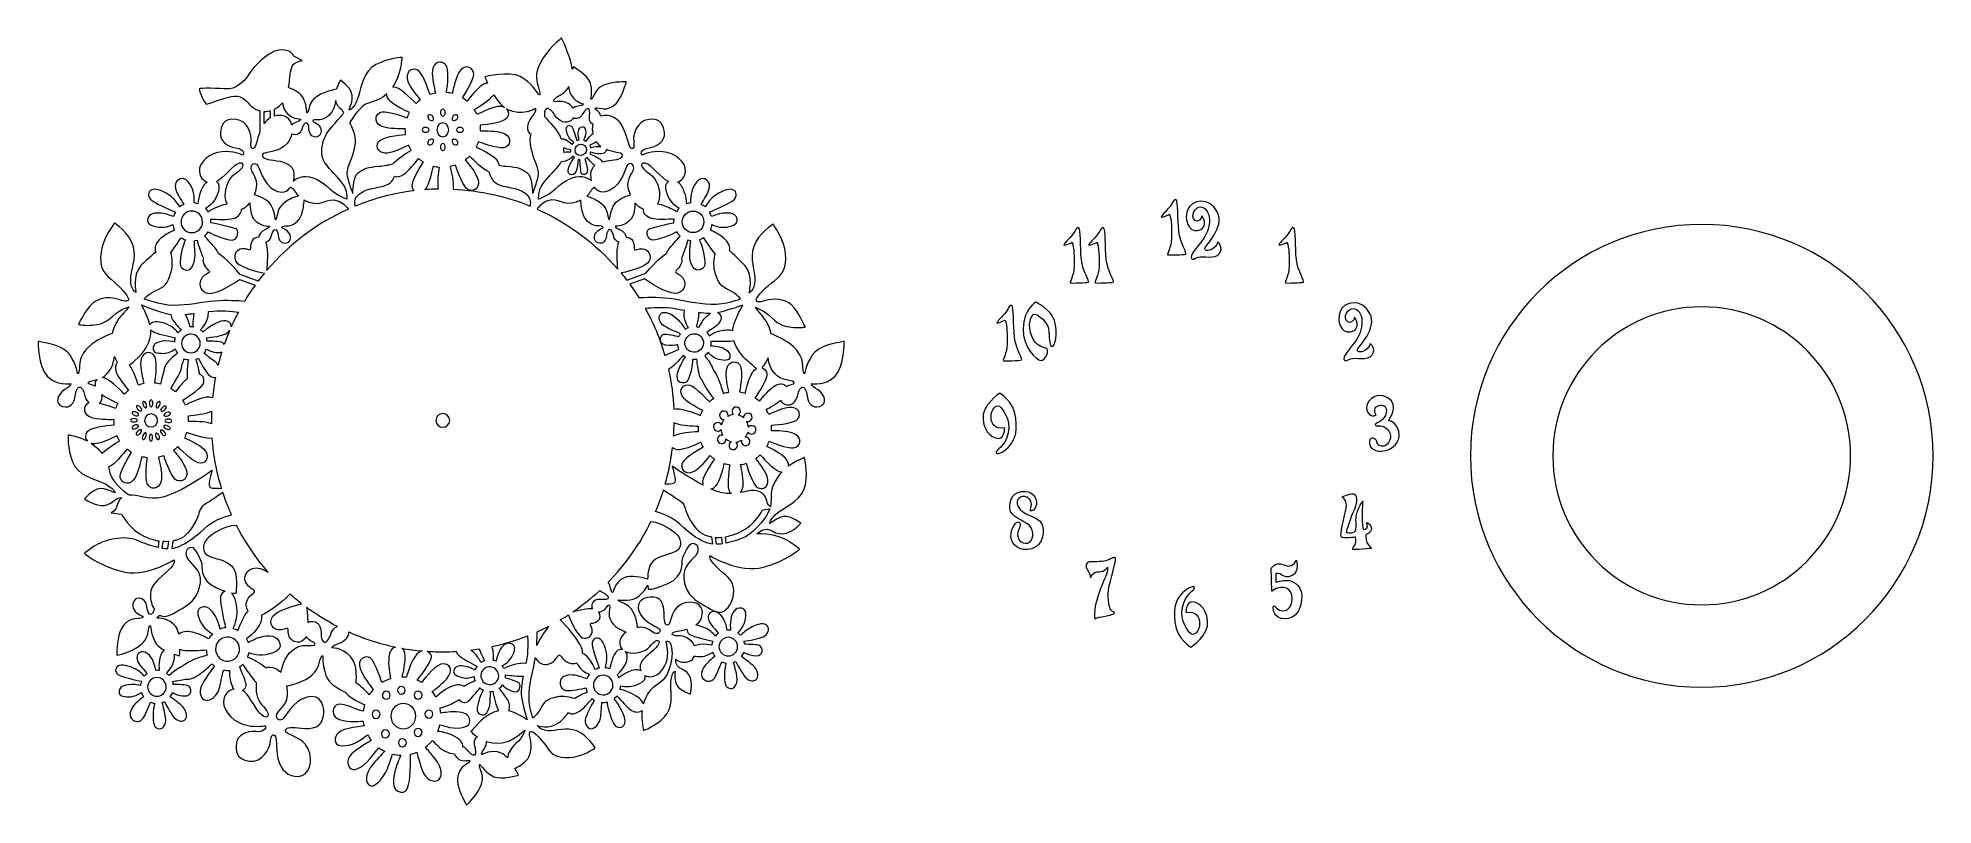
# Model space of a CAD drawing. Header units: inches. Extents: x -22.3 to 19.4, y -6.8 to 10.
import ezdxf

# ---------------------------------------------------------------- set-up
doc = ezdxf.new("R2010")
doc.units = ezdxf.units.IN
doc.header["$MEASUREMENT"] = 0
doc.layers.add('Layer 1', color=7, linetype='Continuous')

msp = doc.modelspace()

# ---------------------------------------------------------------- linework, layer by layer
at = {"layer": 'Layer 1', "color": 240, "lineweight": 9}
for points, knots in [([(-5.788, 0.63), (-5.614, 0.756), (-5.435, 0.822), (-5.435, 0.822), (-5.435, 0.822), (-5.435, 0.822), (-5.356, 0.539), (-5.414, 0.223), (-5.414, 0.223), (-5.473, -0.093), (-5.793, -0.232), (-5.966, -0.351), (-5.966, -0.351), (-6.14, -0.47), (-6.211, -0.593), (-6.194, -0.631), (-6.194, -0.631), (-5.985, -0.479), (-5.863, -0.37), (-5.512, -0.623), (-5.512, -0.623), (-5.741, -0.858), (-5.944, -0.916), (-6.145, -0.791), (-6.145, -0.791), (-6.29, -0.701), (-6.419, -0.796), (-6.479, -0.856), (-6.479, -0.856), (-6.214, -0.836), (-5.896, -0.93), (-5.741, -1.042), (-5.741, -1.042), (-5.539, -1.19), (-5.539, -1.19), (-5.539, -1.19), (-5.539, -1.19), (-5.539, -1.19), (-5.804, -1.434), (-6.335, -1.586), (-6.335, -1.586), (-6.865, -1.738), (-7.51, -1.335), (-7.51, -1.335), (-7.51, -1.335), (-7.51, -1.335), (-7.557, -1.395), (-7.371, -1.579), (-7.371, -1.579), (-7.185, -1.762), (-6.996, -1.85), (-6.987, -2.096), (-6.987, -2.096), (-6.979, -2.341), (-7.134, -2.544), (-7.253, -2.573), (-7.253, -2.573), (-7.372, -2.601), (-7.489, -2.513), (-7.699, -2.393), (-7.699, -2.393), (-7.909, -2.272), (-8.053, -2.126), (-8.088, -1.836), (-8.088, -1.836), (-8.122, -1.545), (-7.851, -1.403), (-7.797, -1.28), (-7.797, -1.28), (-7.743, -1.157), (-7.802, -1.068), (-7.886, -1.057), (-7.886, -1.057), (-7.969, -1.047), (-8.098, -1.343), (-8.117, -1.414), (-8.117, -1.414), (-8.136, -1.485), (-8.06, -1.777), (-8.438, -1.946), (-8.438, -1.946), (-8.816, -2.114), (-8.87, -2.066), (-8.87, -2.066), (-8.87, -2.066), (-8.87, -2.066), (-8.875, -2.032), (-8.878, -1.98), (-8.878, -1.98), (-8.94, -2.081), (-9.04, -2.223), (-9.14, -2.268), (-9.14, -2.268), (-9.301, -2.34), (-9.523, -2.308), (-9.523, -2.308), (-9.523, -2.308), (-9.523, -2.308), (-9.56, -2.318), (-9.455, -2.363), (-9.455, -2.363), (-9.35, -2.408), (-9.254, -2.439), (-9.173, -2.626), (-9.173, -2.626), (-9.134, -2.716), (-9.115, -2.826), (-9.104, -2.916), (-9.104, -2.916), (-9.086, -2.913), (-9.067, -2.911), (-9.049, -2.909), (-9.049, -2.909), (-8.874, -2.896), (-8.785, -3.033), (-8.703, -3.046), (-8.703, -3.046), (-8.621, -3.059), (-8.588, -2.994), (-8.624, -2.945), (-8.624, -2.945), (-8.66, -2.897), (-8.971, -2.807), (-9.067, -2.57), (-9.067, -2.57), (-9.162, -2.332), (-8.946, -2.222), (-8.741, -2.246), (-8.741, -2.246), (-8.535, -2.269), (-8.519, -2.498), (-8.518, -2.649), (-8.518, -2.649), (-8.517, -2.799), (-8.492, -2.876), (-8.431, -2.858), (-8.431, -2.858), (-8.37, -2.84), (-8.382, -2.56), (-8.183, -2.428), (-8.183, -2.428), (-7.984, -2.296), (-7.715, -2.36), (-7.685, -2.531), (-7.685, -2.531), (-7.662, -2.66), (-7.711, -2.779), (-7.821, -2.861), (-7.821, -2.861), (-7.745, -2.87), (-7.659, -2.899), (-7.587, -2.936), (-7.587, -2.936), (-7.497, -2.984), (-7.425, -3.059), (-7.388, -3.101), (-7.388, -3.101), (-7.369, -3.078), (-7.347, -3.057), (-7.323, -3.039), (-7.323, -3.039), (-7.357, -3.001), (-7.405, -2.943), (-7.431, -2.915), (-7.431, -2.915), (-7.473, -2.871), (-7.574, -2.75), (-7.548, -2.658), (-7.548, -2.658), (-7.522, -2.567), (-7.406, -2.502), (-7.276, -2.64), (-7.276, -2.64), (-7.185, -2.736), (-7.146, -2.889), (-7.131, -2.971), (-7.131, -2.971), (-7.124, -2.97), (-7.116, -2.97), (-7.109, -2.97), (-7.109, -2.97), (-7.092, -2.97), (-7.076, -2.971), (-7.06, -2.973), (-7.06, -2.973), (-7.066, -2.915), (-7.07, -2.826), (-7.056, -2.739), (-7.056, -2.739), (-7.031, -2.594), (-6.962, -2.467), (-6.814, -2.489), (-6.814, -2.489), (-6.666, -2.51), (-6.727, -2.79), (-6.788, -2.894), (-6.788, -2.894), (-6.825, -2.956), (-6.87, -3.006), (-6.9, -3.036), (-6.9, -3.036), (-6.88, -3.05), (-6.861, -3.067), (-6.843, -3.085), (-6.843, -3.085), (-6.811, -3.054), (-6.75, -3.002), (-6.64, -2.932), (-6.64, -2.932), (-6.447, -2.81), (-6.308, -2.816), (-6.252, -2.877), (-6.252, -2.877), (-6.195, -2.938), (-6.223, -3.059), (-6.345, -3.12), (-6.345, -3.12), (-6.433, -3.164), (-6.65, -3.197), (-6.766, -3.213), (-6.766, -3.213), (-6.758, -3.235), (-6.752, -3.258), (-6.749, -3.282), (-6.749, -3.282), (-6.659, -3.282), (-6.459, -3.286), (-6.412, -3.314), (-6.412, -3.314), (-6.351, -3.351), (-6.319, -3.543), (-6.51, -3.534), (-6.51, -3.534), (-6.626, -3.528), (-6.715, -3.488), (-6.767, -3.458), (-6.767, -3.458), (-6.779, -3.492), (-6.797, -3.523), (-6.818, -3.552), (-6.818, -3.552), (-6.747, -3.606), (-6.61, -3.71), (-6.563, -3.748), (-6.563, -3.748), (-6.499, -3.8), (-6.438, -3.922), (-6.467, -4.012), (-6.467, -4.012), (-6.496, -4.102), (-6.609, -4.107), (-6.701, -4.038), (-6.701, -4.038), (-6.767, -3.989), (-6.883, -3.775), (-6.944, -3.658), (-6.944, -3.658), (-6.961, -3.667), (-6.978, -3.674), (-6.997, -3.68), (-6.997, -3.68), (-6.979, -3.732), (-6.956, -3.81), (-6.932, -3.919), (-6.932, -3.919), (-6.881, -4.142), (-6.962, -4.267), (-7.059, -4.252), (-7.059, -4.252), (-7.155, -4.237), (-7.189, -4.2), (-7.192, -3.986), (-7.192, -3.986), (-7.193, -3.862), (-7.177, -3.759), (-7.162, -3.694), (-7.162, -3.694), (-7.194, -3.689), (-7.224, -3.68), (-7.252, -3.668), (-7.252, -3.668), (-7.288, -3.761), (-7.372, -3.969), (-7.416, -4.028), (-7.416, -4.028), (-7.474, -4.104), (-7.555, -4.118), (-7.641, -4.057), (-7.641, -4.057), (-7.726, -3.995), (-7.719, -3.872), (-7.626, -3.752), (-7.626, -3.752), (-7.565, -3.675), (-7.464, -3.595), (-7.402, -3.549), (-7.402, -3.549), (-7.423, -3.52), (-7.44, -3.489), (-7.452, -3.455), (-7.452, -3.455), (-7.504, -3.491), (-7.606, -3.551), (-7.714, -3.552), (-7.714, -3.552), (-7.771, -3.553), (-7.817, -3.549), (-7.852, -3.541), (-7.852, -3.541), (-7.897, -3.661), (-8.015, -3.676), (-8.116, -3.675), (-8.116, -3.675), (-8.173, -3.674), (-8.225, -3.649), (-8.265, -3.606), (-8.265, -3.606), (-8.267, -3.682), (-8.244, -3.776), (-8.137, -3.823), (-8.137, -3.823), (-7.941, -3.909), (-7.88, -4.089), (-7.938, -4.379), (-7.938, -4.379), (-8.305, -4.248), (-8.287, -4.101), (-8.28, -3.869), (-8.28, -3.869), (-8.317, -3.875), (-8.372, -3.991), (-8.372, -4.181), (-8.372, -4.181), (-8.372, -4.37), (-8.311, -4.679), (-8.516, -4.884), (-8.516, -4.884), (-8.721, -5.088), (-8.971, -5.174), (-8.971, -5.174), (-8.971, -5.174), (-8.971, -5.174), (-9.026, -4.961), (-9.004, -4.737), (-9.004, -4.737), (-9.054, -4.779), (-9.144, -4.788), (-9.235, -4.734), (-9.235, -4.734), (-9.324, -4.681), (-9.477, -4.507), (-9.557, -4.413), (-9.557, -4.413), (-9.572, -4.433), (-9.6, -4.46), (-9.619, -4.477), (-9.619, -4.477), (-9.535, -4.574), (-9.255, -5.001), (-9.44, -5.097), (-9.44, -5.097), (-9.496, -5.126), (-9.58, -5.111), (-9.626, -5.031), (-9.626, -5.031), (-9.707, -4.891), (-9.773, -4.615), (-9.775, -4.552), (-9.775, -4.552), (-9.812, -4.56), (-9.85, -4.563), (-9.887, -4.56), (-9.887, -4.56), (-9.895, -4.654), (-9.91, -4.835), (-9.917, -4.898), (-9.917, -4.898), (-9.926, -4.984), (-10, -5.108), (-10.097, -5.134), (-10.097, -5.134), (-10.193, -5.159), (-10.262, -5.061), (-10.253, -4.941), (-10.253, -4.941), (-10.246, -4.855), (-10.123, -4.63), (-10.054, -4.509), (-10.054, -4.509), (-10.071, -4.499), (-10.087, -4.487), (-10.103, -4.474), (-10.103, -4.474), (-10.139, -4.519), (-10.196, -4.584), (-10.278, -4.668), (-10.278, -4.668), (-10.422, -4.814), (-10.557, -4.836), (-10.62, -4.781), (-10.62, -4.781), (-10.672, -4.829), (-10.694, -4.896), (-10.843, -5.009), (-10.843, -5.009), (-11.042, -5.159), (-11.302, -5.067), (-11.302, -5.067), (-11.302, -5.067), (-11.302, -5.067), (-11.265, -5.165), (-11.078, -5.18), (-11.078, -5.18), (-10.892, -5.195), (-10.675, -5.095), (-10.44, -5.183), (-10.44, -5.183), (-10.204, -5.272), (-10.039, -5.562), (-10.039, -5.562), (-10.039, -5.562), (-10.039, -5.562), (-10.339, -5.764), (-10.602, -5.773), (-10.602, -5.773), (-10.864, -5.782), (-10.984, -5.712), (-11.094, -5.547), (-11.094, -5.547), (-11.204, -5.382), (-11.381, -5.201), (-11.433, -5.195), (-11.433, -5.195), (-11.485, -5.189), (-11.494, -5.226), (-11.46, -5.37), (-11.46, -5.37), (-11.427, -5.513), (-11.427, -5.718), (-11.564, -5.852), (-11.564, -5.852), (-11.626, -5.913), (-11.717, -5.967), (-11.799, -6.009), (-11.799, -6.009), (-11.752, -6.093), (-11.724, -6.158), (-11.724, -6.158), (-11.724, -6.158), (-11.724, -6.158), (-12.091, -6.264), (-12.262, -6.192), (-12.262, -6.192), (-12.433, -6.119), (-12.566, -5.925), (-12.566, -5.925), (-12.566, -5.925), (-12.566, -5.925), (-12.601, -5.902), (-12.561, -6.016), (-12.561, -6.016), (-12.521, -6.13), (-12.476, -6.226), (-12.563, -6.422), (-12.563, -6.422), (-12.65, -6.618), (-12.865, -6.815), (-12.865, -6.815), (-12.865, -6.815), (-12.865, -6.815), (-13.018, -6.546), (-13.055, -6.361), (-13.055, -6.361), (-13.091, -6.176), (-13.012, -6.021), (-12.923, -5.96), (-12.923, -5.96), (-12.833, -5.899), (-12.781, -5.861), (-12.799, -5.838), (-12.799, -5.838), (-12.816, -5.814), (-12.925, -5.872), (-13.031, -5.811), (-13.031, -5.811), (-13.081, -5.782), (-13.116, -5.736), (-13.127, -5.69), (-13.127, -5.69), (-13.192, -5.686), (-13.266, -5.665), (-13.331, -5.634), (-13.331, -5.634), (-13.438, -5.583), (-13.552, -5.464), (-13.613, -5.393), (-13.613, -5.393), (-13.658, -5.449), (-13.709, -5.5), (-13.766, -5.543), (-13.766, -5.543), (-13.719, -5.598), (-13.644, -5.688), (-13.551, -5.801), (-13.551, -5.801), (-13.388, -5.998), (-13.375, -6.245), (-13.522, -6.28), (-13.522, -6.28), (-13.668, -6.316), (-13.795, -6.193), (-13.861, -5.988), (-13.861, -5.988), (-13.907, -5.847), (-13.941, -5.72), (-13.958, -5.654), (-13.958, -5.654), (-14.003, -5.672), (-14.049, -5.687), (-14.097, -5.697), (-14.097, -5.697), (-14.097, -5.782), (-14.098, -5.918), (-14.099, -6.029), (-14.099, -6.029), (-14.1, -6.202), (-14.128, -6.583), (-14.311, -6.534), (-14.311, -6.534), (-14.495, -6.485), (-14.493, -6.331), (-14.443, -6.1), (-14.443, -6.1), (-14.409, -5.944), (-14.344, -5.797), (-14.305, -5.718), (-14.305, -5.718), (-14.368, -5.716), (-14.429, -5.708), (-14.489, -5.694), (-14.489, -5.694), (-14.508, -5.756), (-14.548, -5.879), (-14.604, -6.017), (-14.604, -6.017), (-14.684, -6.215), (-14.9, -6.48), (-15.013, -6.37), (-15.013, -6.37), (-15.127, -6.259), (-15.033, -6.059), (-14.935, -5.936), (-14.935, -5.936), (-14.864, -5.846), (-14.728, -5.703), (-14.66, -5.632), (-14.66, -5.632), (-14.706, -5.61), (-14.75, -5.584), (-14.79, -5.554), (-14.79, -5.554), (-14.824, -5.597), (-14.883, -5.671), (-14.984, -5.795), (-14.984, -5.795), (-15.18, -6.033), (-15.361, -6.076), (-15.43, -5.994), (-15.43, -5.994), (-15.498, -5.913), (-15.499, -5.791), (-15.376, -5.678), (-15.376, -5.678), (-15.28, -5.589), (-15.055, -5.451), (-14.958, -5.393), (-14.958, -5.393), (-14.989, -5.354), (-15.017, -5.312), (-15.04, -5.268), (-15.04, -5.268), (-15.078, -5.298), (-15.134, -5.34), (-15.217, -5.396), (-15.217, -5.396), (-15.412, -5.53), (-15.672, -5.539), (-15.725, -5.466), (-15.725, -5.466), (-15.779, -5.393), (-15.769, -5.227), (-15.543, -5.156), (-15.543, -5.156), (-15.387, -5.106), (-15.211, -5.085), (-15.116, -5.076), (-15.116, -5.076), (-15.125, -5.041), (-15.132, -5.005), (-15.137, -4.968), (-15.137, -4.968), (-15.266, -4.979), (-15.558, -4.992), (-15.693, -4.919), (-15.693, -4.919), (-15.868, -4.823), (-15.798, -4.631), (-15.693, -4.605), (-15.693, -4.605), (-15.587, -4.579), (-15.423, -4.655), (-15.285, -4.706), (-15.285, -4.706), (-15.223, -4.728), (-15.173, -4.744), (-15.137, -4.754), (-15.137, -4.754), (-15.131, -4.704), (-15.12, -4.655), (-15.106, -4.608), (-15.106, -4.608), (-15.201, -4.567), (-15.421, -4.465), (-15.501, -4.36), (-15.501, -4.36), (-15.504, -4.356), (-15.506, -4.353), (-15.508, -4.35), (-15.508, -4.35), (-15.651, -4.281), (-15.843, -4.17), (-15.914, -4.047), (-15.914, -4.047), (-16.033, -3.843), (-16.021, -3.543), (-16.021, -3.543), (-16.021, -3.543), (-16.021, -3.543), (-16.039, -3.494), (-16.085, -3.641), (-16.085, -3.641), (-16.131, -3.788), (-16.158, -3.919), (-16.397, -4.054), (-16.397, -4.054), (-16.524, -4.125), (-16.689, -4.169), (-16.815, -4.195), (-16.815, -4.195), (-16.801, -4.267), (-16.796, -4.341), (-16.8, -4.408), (-16.8, -4.408), (-16.814, -4.63), (-17, -4.719), (-17.031, -4.819), (-17.031, -4.819), (-17.061, -4.92), (-16.985, -4.972), (-16.918, -4.936), (-16.918, -4.936), (-16.85, -4.899), (-16.685, -4.523), (-16.37, -4.443), (-16.37, -4.443), (-16.056, -4.364), (-15.955, -4.654), (-16.019, -4.908), (-16.019, -4.908), (-16.083, -5.162), (-16.373, -5.143), (-16.563, -5.119), (-16.563, -5.119), (-16.752, -5.094), (-16.853, -5.113), (-16.841, -5.192), (-16.841, -5.192), (-16.829, -5.272), (-16.474, -5.305), (-16.343, -5.577), (-16.343, -5.577), (-16.212, -5.849), (-16.337, -6.176), (-16.557, -6.186), (-16.557, -6.186), (-16.777, -6.195), (-16.954, -6.048), (-17.009, -5.788), (-17.009, -5.788), (-17.064, -5.528), (-17.024, -5.336), (-17.079, -5.284), (-17.079, -5.284), (-17.135, -5.232), (-17.165, -5.318), (-17.177, -5.443), (-17.177, -5.443), (-17.19, -5.568), (-17.345, -5.886), (-17.642, -5.849), (-17.642, -5.849), (-17.938, -5.813), (-17.944, -5.611), (-17.92, -5.449), (-17.92, -5.449), (-17.896, -5.287), (-17.715, -5.177), (-17.492, -5.201), (-17.492, -5.201), (-17.269, -5.226), (-17.266, -5.076), (-17.293, -5.073), (-17.293, -5.073), (-17.321, -5.07), (-17.529, -5.122), (-17.785, -5.036), (-17.785, -5.036), (-18.042, -4.951), (-18.268, -4.676), (-18.192, -4.456), (-18.192, -4.456), (-18.155, -4.348), (-18.072, -4.283), (-17.979, -4.265), (-17.979, -4.265), (-17.993, -4.248), (-18.007, -4.226), (-18.018, -4.198), (-18.018, -4.198), (-18.076, -4.06), (-18.078, -3.933), (-18.071, -3.856), (-18.071, -3.856), (-18.118, -3.86), (-18.164, -3.858), (-18.209, -3.848), (-18.209, -3.848), (-18.233, -3.961), (-18.279, -4.178), (-18.298, -4.254), (-18.298, -4.254), (-18.323, -4.358), (-18.432, -4.496), (-18.553, -4.512), (-18.553, -4.512), (-18.675, -4.528), (-18.742, -4.399), (-18.713, -4.254), (-18.713, -4.254), (-18.691, -4.15), (-18.506, -3.896), (-18.403, -3.76), (-18.403, -3.76), (-18.422, -3.745), (-18.44, -3.728), (-18.457, -3.71), (-18.457, -3.71), (-18.508, -3.759), (-18.587, -3.829), (-18.701, -3.918), (-18.701, -3.918), (-18.836, -4.023), (-18.956, -4.059), (-19.041, -4.047), (-19.041, -4.047), (-19.137, -4.07), (-19.252, -4.087), (-19.326, -4.097), (-19.326, -4.097), (-19.318, -4.119), (-19.312, -4.142), (-19.309, -4.166), (-19.309, -4.166), (-19.219, -4.166), (-19.019, -4.17), (-18.972, -4.198), (-18.972, -4.198), (-18.911, -4.235), (-18.879, -4.427), (-19.07, -4.418), (-19.07, -4.418), (-19.186, -4.413), (-19.275, -4.372), (-19.327, -4.342), (-19.327, -4.342), (-19.339, -4.376), (-19.356, -4.408), (-19.378, -4.436), (-19.378, -4.436), (-19.307, -4.49), (-19.17, -4.594), (-19.123, -4.632), (-19.123, -4.632), (-19.059, -4.684), (-18.998, -4.806), (-19.027, -4.896), (-19.027, -4.896), (-19.056, -4.987), (-19.169, -4.991), (-19.261, -4.922), (-19.261, -4.922), (-19.326, -4.873), (-19.443, -4.66), (-19.504, -4.542), (-19.504, -4.542), (-19.521, -4.551), (-19.538, -4.558), (-19.556, -4.564), (-19.556, -4.564), (-19.539, -4.616), (-19.516, -4.694), (-19.492, -4.803), (-19.492, -4.803), (-19.441, -5.026), (-19.522, -5.152), (-19.618, -5.136), (-19.618, -5.136), (-19.715, -5.121), (-19.748, -5.084), (-19.751, -4.87), (-19.751, -4.87), (-19.753, -4.746), (-19.736, -4.643), (-19.722, -4.578), (-19.722, -4.578), (-19.753, -4.573), (-19.783, -4.565), (-19.812, -4.552), (-19.812, -4.552), (-19.848, -4.645), (-19.931, -4.853), (-19.976, -4.912), (-19.976, -4.912), (-20.034, -4.988), (-20.115, -5.002), (-20.201, -4.941), (-20.201, -4.941), (-20.286, -4.88), (-20.279, -4.756), (-20.185, -4.637), (-20.185, -4.637), (-20.124, -4.559), (-20.024, -4.479), (-19.962, -4.433), (-19.962, -4.433), (-19.983, -4.404), (-20, -4.373), (-20.012, -4.339), (-20.012, -4.339), (-20.063, -4.375), (-20.166, -4.435), (-20.274, -4.436), (-20.274, -4.436), (-20.428, -4.438), (-20.5, -4.41), (-20.502, -4.333), (-20.502, -4.333), (-20.503, -4.255), (-20.454, -4.193), (-20.303, -4.171), (-20.303, -4.171), (-20.197, -4.154), (-20.088, -4.174), (-20.031, -4.188), (-20.031, -4.188), (-20.029, -4.155), (-20.022, -4.124), (-20.011, -4.095), (-20.011, -4.095), (-20.011, -4.095), (-20.101, -4.074), (-20.101, -4.074), (-20.101, -4.074), (-20.25, -4.041), (-20.477, -3.986), (-20.529, -3.943), (-20.529, -3.943), (-20.581, -3.9), (-20.604, -3.814), (-20.531, -3.764), (-20.531, -3.764), (-20.457, -3.714), (-20.279, -3.752), (-20.147, -3.821), (-20.147, -3.821), (-20.057, -3.868), (-19.984, -3.943), (-19.948, -3.985), (-19.948, -3.985), (-19.929, -3.962), (-19.907, -3.941), (-19.883, -3.924), (-19.883, -3.924), (-19.917, -3.886), (-19.965, -3.827), (-19.991, -3.799), (-19.991, -3.799), (-20.033, -3.755), (-20.133, -3.634), (-20.107, -3.542), (-20.107, -3.542), (-20.081, -3.451), (-19.965, -3.387), (-19.835, -3.524), (-19.835, -3.524), (-19.744, -3.621), (-19.706, -3.773), (-19.691, -3.855), (-19.691, -3.855), (-19.684, -3.854), (-19.676, -3.854), (-19.669, -3.854), (-19.669, -3.854), (-19.652, -3.854), (-19.636, -3.855), (-19.619, -3.858), (-19.619, -3.858), (-19.625, -3.8), (-19.63, -3.71), (-19.615, -3.623), (-19.615, -3.623), (-19.6, -3.534), (-19.569, -3.452), (-19.512, -3.407), (-19.512, -3.407), (-19.58, -3.371), (-19.641, -3.328), (-19.677, -3.28), (-19.677, -3.28), (-19.793, -3.123), (-19.811, -2.877), (-19.811, -2.877), (-19.811, -2.877), (-19.811, -2.877), (-19.83, -2.839), (-19.854, -2.963), (-19.854, -2.963), (-19.878, -3.087), (-19.889, -3.197), (-20.072, -3.329), (-20.072, -3.329), (-20.255, -3.461), (-20.554, -3.525), (-20.554, -3.525), (-20.554, -3.525), (-20.554, -3.525), (-20.55, -3.2), (-20.484, -3.013), (-20.484, -3.013), (-20.419, -2.826), (-20.265, -2.728), (-20.152, -2.72), (-20.152, -2.72), (-20.039, -2.713), (-19.972, -2.705), (-19.975, -2.675), (-19.975, -2.675), (-19.978, -2.645), (-20.108, -2.639), (-20.171, -2.528), (-20.171, -2.528), (-20.235, -2.416), (-20.197, -2.275), (-20.061, -2.272), (-20.061, -2.272), (-19.924, -2.27), (-19.893, -2.413), (-19.889, -2.476), (-19.889, -2.476), (-19.884, -2.538), (-19.845, -2.638), (-19.811, -2.624), (-19.811, -2.624), (-19.774, -2.62), (-19.745, -2.569), (-19.726, -2.512), (-19.726, -2.512), (-19.78, -2.427), (-19.818, -2.313), (-19.814, -2.188), (-19.814, -2.188), (-19.805, -1.942), (-19.617, -1.855), (-19.43, -1.671), (-19.43, -1.671), (-19.244, -1.488), (-19.292, -1.427), (-19.292, -1.427), (-19.292, -1.427), (-19.292, -1.427), (-19.936, -1.83), (-20.466, -1.678), (-20.466, -1.678), (-20.997, -1.526), (-21.263, -1.282), (-21.263, -1.282), (-21.263, -1.282), (-21.263, -1.282), (-21.263, -1.282), (-21.06, -1.135), (-21.06, -1.135), (-20.857, -0.987), (-20.378, -0.873), (-20.098, -1.002), (-20.098, -1.002), (-19.955, -1.068), (-19.794, -1.122), (-19.644, -1.152), (-19.644, -1.152), (-19.644, -1.152), (-19.628, -1.012), (-19.628, -1.012), (-19.628, -1.012), (-19.719, -0.996), (-19.823, -0.964), (-19.943, -0.911), (-19.943, -0.911), (-20.282, -0.761), (-20.447, -0.419), (-20.447, -0.419), (-20.447, -0.419), (-20.447, -0.419), (-20.674, -0.392), (-20.674, -0.392), (-20.674, -0.392), (-20.674, -0.392), (-20.564, -0.336), (-20.547, -0.249), (-20.547, -0.249), (-20.535, -0.19), (-20.512, -0.114), (-20.441, -0.059), (-20.441, -0.059), (-20.496, -0.057), (-20.555, -0.072), (-20.61, -0.124), (-20.61, -0.124), (-20.782, -0.286), (-20.993, -0.269), (-21.264, -0.083), (-21.264, -0.083), (-20.969, 0.234), (-20.828, 0.151), (-20.593, 0.043), (-20.593, 0.043), (-20.584, 0.083), (-20.678, 0.19), (-20.871, 0.273), (-20.871, 0.273), (-21.064, 0.356), (-21.406, 0.429), (-21.525, 0.727), (-21.525, 0.727), (-21.644, 1.025), (-21.622, 1.318), (-21.622, 1.318), (-21.622, 1.318), (-21.622, 1.318), (-21.406, 1.285), (-21.198, 1.179), (-21.198, 1.179), (-21.248, 1.23), (-21.256, 1.307), (-21.207, 1.379), (-21.207, 1.379), (-21.14, 1.475), (-20.788, 1.52), (-20.614, 1.536), (-20.614, 1.536), (-20.619, 1.577), (-20.621, 1.619), (-20.62, 1.662), (-20.62, 1.662), (-20.747, 1.658), (-20.975, 1.659), (-21.104, 1.7), (-21.104, 1.7), (-21.291, 1.761), (-21.316, 1.938), (-21.179, 2.016), (-21.179, 2.016), (-21.175, 2.018), (-21.171, 2.02), (-21.166, 2.022), (-21.166, 2.022), (-21.224, 2.072), (-21.25, 2.155), (-21.259, 2.201), (-21.259, 2.201), (-21.274, 2.276), (-21.336, 2.39), (-21.374, 2.368), (-21.374, 2.368), (-21.437, 2.353), (-21.464, 2.231), (-21.473, 2.134), (-21.473, 2.134), (-21.481, 2.038), (-21.566, 1.895), (-21.745, 1.944), (-21.745, 1.944), (-21.923, 1.993), (-21.862, 2.211), (-21.695, 2.314), (-21.695, 2.314), (-21.527, 2.417), (-21.569, 2.445), (-21.569, 2.445), (-21.569, 2.445), (-21.569, 2.445), (-21.88, 2.392), (-22.083, 2.611), (-22.083, 2.611), (-22.286, 2.83), (-22.28, 3.372), (-22.28, 3.372), (-22.28, 3.372), (-22.28, 3.372), (-21.797, 3.311), (-21.634, 3.139), (-21.634, 3.139), (-21.47, 2.968), (-21.413, 2.673), (-21.413, 2.673), (-21.413, 2.673), (-21.413, 2.673), (-21.383, 2.63), (-21.373, 2.783), (-21.373, 2.783), (-21.362, 2.937), (-21.366, 3.071), (-21.165, 3.257), (-21.165, 3.257), (-21.006, 3.405), (-20.751, 3.512), (-20.653, 3.55), (-20.653, 3.55), (-20.608, 3.778), (-20.477, 3.91), (-20.407, 3.992), (-20.407, 3.992), (-20.316, 4.096), (-20.28, 4.133), (-20.28, 4.133), (-20.28, 4.133), (-20.28, 4.133), (-20.456, 4.1), (-20.642, 3.927), (-20.642, 3.927), (-20.829, 3.754), (-20.959, 3.746), (-21.09, 3.731), (-21.09, 3.731), (-21.221, 3.715), (-21.396, 3.743), (-21.396, 3.743), (-21.396, 3.743), (-21.396, 3.743), (-21.249, 4.064), (-21.078, 4.213), (-21.078, 4.213), (-20.908, 4.362), (-20.668, 4.344), (-20.503, 4.291), (-20.503, 4.291), (-20.337, 4.239), (-20.293, 4.246), (-20.296, 4.308), (-20.296, 4.308), (-20.298, 4.369), (-20.494, 4.594), (-20.677, 4.738), (-20.677, 4.738), (-20.861, 4.882), (-20.933, 5.028), (-20.898, 5.335), (-20.898, 5.335), (-20.864, 5.643), (-20.6, 5.976), (-20.6, 5.976), (-20.6, 5.976), (-20.6, 5.976), (-20.274, 5.756), (-20.192, 5.472), (-20.192, 5.472), (-20.109, 5.188), (-20.247, 4.942), (-20.246, 4.722), (-20.246, 4.722), (-20.245, 4.502), (-20.133, 4.45), (-20.133, 4.45), (-20.133, 4.45), (-20.133, 4.45), (-20.217, 4.818), (-20.024, 5.038), (-20.024, 5.038), (-20, 5.065), (-19.841, 5.207), (-19.693, 5.336), (-19.693, 5.336), (-19.738, 5.423), (-19.696, 5.541), (-19.581, 5.64), (-19.581, 5.64), (-19.495, 5.715), (-19.364, 5.783), (-19.283, 5.822), (-19.283, 5.822), (-19.301, 5.859), (-19.313, 5.898), (-19.319, 5.939), (-19.319, 5.939), (-19.385, 5.91), (-19.515, 5.864), (-19.638, 5.887), (-19.638, 5.887), (-19.813, 5.919), (-19.888, 5.966), (-19.873, 6.055), (-19.873, 6.055), (-19.857, 6.144), (-19.788, 6.202), (-19.612, 6.195), (-19.612, 6.195), (-19.488, 6.189), (-19.368, 6.143), (-19.307, 6.115), (-19.307, 6.115), (-19.297, 6.151), (-19.282, 6.185), (-19.264, 6.216), (-19.264, 6.216), (-19.264, 6.216), (-19.362, 6.259), (-19.362, 6.259), (-19.362, 6.259), (-19.522, 6.33), (-19.768, 6.443), (-19.818, 6.503), (-19.818, 6.503), (-19.867, 6.563), (-19.874, 6.665), (-19.78, 6.706), (-19.78, 6.706), (-19.686, 6.747), (-19.491, 6.664), (-19.357, 6.557), (-19.357, 6.557), (-19.265, 6.483), (-19.2, 6.382), (-19.168, 6.327), (-19.168, 6.327), (-19.141, 6.349), (-19.112, 6.367), (-19.08, 6.382), (-19.08, 6.382), (-19.11, 6.432), (-19.152, 6.509), (-19.176, 6.547), (-19.176, 6.547), (-19.213, 6.606), (-19.301, 6.766), (-19.251, 6.864), (-19.251, 6.864), (-19.201, 6.962), (-19.055, 7.009), (-18.938, 6.824), (-18.938, 6.824), (-18.856, 6.695), (-18.846, 6.514), (-18.848, 6.417), (-18.848, 6.417), (-18.839, 6.416), (-18.831, 6.415), (-18.822, 6.413), (-18.822, 6.413), (-18.803, 6.409), (-18.785, 6.404), (-18.767, 6.398), (-18.767, 6.398), (-18.761, 6.465), (-18.746, 6.568), (-18.711, 6.663), (-18.711, 6.663), (-18.677, 6.752), (-18.629, 6.831), (-18.565, 6.874), (-18.565, 6.874), (-18.655, 6.906), (-18.725, 6.987), (-18.736, 7.101), (-18.736, 7.101), (-18.758, 7.318), (-18.493, 7.52), (-18.24, 7.542), (-18.24, 7.542), (-17.988, 7.565), (-17.809, 7.472), (-17.784, 7.469), (-17.784, 7.469), (-17.758, 7.466), (-17.728, 7.603), (-17.937, 7.629), (-17.937, 7.629), (-18.146, 7.655), (-18.286, 7.795), (-18.273, 7.947), (-18.273, 7.947), (-18.261, 8.1), (-18.212, 8.283), (-17.933, 8.252), (-17.933, 8.252), (-17.655, 8.222), (-17.582, 7.898), (-17.598, 7.781), (-17.598, 7.781), (-17.614, 7.664), (-17.604, 7.58), (-17.543, 7.615), (-17.543, 7.615), (-17.489, 7.647), (-17.478, 7.793), (-17.404, 7.981), (-17.404, 7.981), (-17.404, 7.981), (-17.404, 8.438), (-17.404, 8.438), (-17.404, 8.438), (-17.474, 8.455), (-17.531, 8.491), (-17.596, 8.546), (-17.596, 8.546), (-17.704, 8.638), (-17.775, 8.78), (-17.961, 8.764), (-17.961, 8.764), (-18.147, 8.748), (-18.512, 8.597), (-18.569, 8.59), (-18.569, 8.59), (-18.634, 8.582), (-18.743, 8.907), (-18.739, 8.918), (-18.739, 8.918), (-18.728, 8.95), (-18.292, 8.932), (-18.129, 8.922), (-18.129, 8.922), (-17.966, 8.911), (-17.771, 9.053), (-17.654, 9.234), (-17.654, 9.234), (-17.537, 9.415), (-17.237, 9.741), (-16.986, 9.774), (-16.986, 9.774), (-16.734, 9.808), (-16.661, 9.645), (-16.661, 9.645), (-16.661, 9.645), (-16.661, 9.645), (-16.479, 9.549), (-16.479, 9.549), (-16.479, 9.549), (-16.479, 9.549), (-16.582, 9.521), (-16.645, 9.482), (-16.645, 9.482), (-16.709, 9.443), (-16.743, 9.294), (-16.755, 9.11), (-16.755, 9.11), (-16.759, 9.057), (-16.765, 9.004), (-16.774, 8.952), (-16.774, 8.952), (-16.67, 8.909), (-16.526, 8.836), (-16.47, 8.751), (-16.47, 8.751), (-16.378, 8.61), (-16.375, 8.398), (-16.375, 8.398), (-16.375, 8.398), (-16.375, 8.398), (-16.36, 8.364), (-16.333, 8.469), (-16.333, 8.469), (-16.306, 8.575), (-16.292, 8.669), (-16.128, 8.773), (-16.128, 8.773), (-15.989, 8.861), (-15.781, 8.904), (-15.721, 8.914), (-15.721, 8.914), (-15.702, 8.977), (-15.673, 9.043), (-15.634, 9.114), (-15.634, 9.114), (-15.289, 8.853), (-15.357, 8.704), (-15.441, 8.46), (-15.441, 8.46), (-15.4, 8.454), (-15.303, 8.559), (-15.24, 8.76), (-15.24, 8.76), (-15.177, 8.96), (-15.14, 9.307), (-14.855, 9.456), (-14.855, 9.456), (-14.57, 9.605), (-14.276, 9.612), (-14.276, 9.612), (-14.276, 9.612), (-14.276, 9.612), (-14.296, 9.221), (-14.486, 8.962), (-14.486, 8.962), (-14.479, 8.963), (-14.473, 8.964), (-14.467, 8.964), (-14.467, 8.964), (-14.349, 8.972), (-14.095, 8.724), (-13.974, 8.599), (-13.974, 8.599), (-13.945, 8.629), (-13.913, 8.657), (-13.879, 8.682), (-13.879, 8.682), (-13.962, 8.779), (-14.103, 8.957), (-14.151, 9.085), (-14.151, 9.085), (-14.22, 9.268), (-14.098, 9.398), (-13.951, 9.34), (-13.951, 9.34), (-13.842, 9.297), (-13.72, 8.963), (-13.666, 8.797), (-13.666, 8.797), (-13.627, 8.812), (-13.586, 8.823), (-13.544, 8.831), (-13.544, 8.831), (-13.576, 8.955), (-13.626, 9.176), (-13.614, 9.312), (-13.614, 9.312), (-13.597, 9.507), (-13.43, 9.571), (-13.324, 9.455), (-13.324, 9.455), (-13.244, 9.369), (-13.279, 9.016), (-13.302, 8.843), (-13.302, 8.843), (-13.259, 8.838), (-13.218, 8.831), (-13.177, 8.82), (-13.177, 8.82), (-13.152, 8.945), (-13.101, 9.167), (-13.031, 9.283), (-13.031, 9.283), (-12.931, 9.452), (-12.753, 9.437), (-12.707, 9.286), (-12.707, 9.286), (-12.673, 9.174), (-12.858, 8.871), (-12.954, 8.725), (-12.954, 8.725), (-12.918, 8.703), (-12.884, 8.678), (-12.852, 8.651), (-12.852, 8.651), (-12.775, 8.753), (-12.633, 8.93), (-12.519, 9.005), (-12.519, 9.005), (-12.478, 9.032), (-12.438, 9.047), (-12.401, 9.051), (-12.401, 9.051), (-12.438, 9.133), (-12.458, 9.189), (-12.458, 9.189), (-12.458, 9.189), (-12.458, 9.189), (-11.926, 9.313), (-11.687, 9.196), (-11.687, 9.196), (-11.448, 9.079), (-11.272, 8.792), (-11.272, 8.792), (-11.272, 8.792), (-11.272, 8.792), (-11.225, 8.757), (-11.273, 8.923), (-11.273, 8.923), (-11.322, 9.089), (-11.378, 9.229), (-11.239, 9.503), (-11.239, 9.503), (-11.101, 9.777), (-10.778, 10.042), (-10.778, 10.042), (-10.778, 10.042), (-10.778, 10.042), (-10.58, 9.646), (-10.541, 9.379), (-10.541, 9.379), (-10.54, 9.367), (-10.538, 9.356), (-10.537, 9.345), (-10.537, 9.345), (-10.524, 9.383), (-10.514, 9.406), (-10.514, 9.406), (-10.514, 9.406), (-10.514, 9.406), (-10.21, 9.232), (-10.148, 9.072), (-10.148, 9.072), (-10.087, 8.913), (-10.129, 8.701), (-10.129, 8.701), (-10.129, 8.701), (-10.129, 8.701), (-10.122, 8.664), (-10.073, 8.764), (-10.073, 8.764), (-10.023, 8.863), (-9.989, 8.953), (-9.804, 9.022), (-9.804, 9.022), (-9.619, 9.09), (-9.351, 9.074), (-9.351, 9.074), (-9.351, 9.074), (-9.351, 9.074), (-9.431, 8.801), (-9.529, 8.659), (-9.529, 8.659), (-9.628, 8.516), (-9.781, 8.469), (-9.878, 8.489), (-9.878, 8.489), (-9.975, 8.509), (-10.034, 8.519), (-10.038, 8.493), (-10.038, 8.493), (-10.042, 8.467), (-9.937, 8.432), (-9.908, 8.326), (-9.908, 8.326), (-9.712, 8.378), (-9.522, 8.282), (-9.417, 8.06), (-9.417, 8.06), (-9.31, 7.835), (-9.305, 7.651), (-9.244, 7.615), (-9.244, 7.615), (-9.182, 7.58), (-9.173, 7.664), (-9.189, 7.781), (-9.189, 7.781), (-9.205, 7.898), (-9.131, 8.222), (-8.853, 8.252), (-8.853, 8.252), (-8.575, 8.283), (-8.526, 8.1), (-8.513, 7.947), (-8.513, 7.947), (-8.5, 7.795), (-8.641, 7.655), (-8.85, 7.629), (-8.85, 7.629), (-9.058, 7.603), (-9.029, 7.466), (-9.003, 7.469), (-9.003, 7.469), (-8.977, 7.472), (-8.799, 7.565), (-8.546, 7.542), (-8.546, 7.542), (-8.294, 7.52), (-8.028, 7.318), (-8.05, 7.101), (-8.05, 7.101), (-8.062, 6.987), (-8.132, 6.906), (-8.221, 6.874), (-8.221, 6.874), (-8.157, 6.831), (-8.109, 6.752), (-8.076, 6.663), (-8.076, 6.663), (-8.04, 6.568), (-8.025, 6.465), (-8.019, 6.398), (-8.019, 6.398), (-8.002, 6.404), (-7.983, 6.409), (-7.964, 6.413), (-7.964, 6.413), (-7.956, 6.415), (-7.947, 6.416), (-7.939, 6.417), (-7.939, 6.417), (-7.94, 6.514), (-7.93, 6.695), (-7.848, 6.824), (-7.848, 6.824), (-7.731, 7.009), (-7.585, 6.962), (-7.536, 6.864), (-7.536, 6.864), (-7.486, 6.766), (-7.574, 6.606), (-7.611, 6.547), (-7.611, 6.547), (-7.634, 6.509), (-7.676, 6.432), (-7.706, 6.382), (-7.706, 6.382), (-7.675, 6.367), (-7.645, 6.349), (-7.619, 6.327), (-7.619, 6.327), (-7.587, 6.382), (-7.521, 6.483), (-7.429, 6.557), (-7.429, 6.557), (-7.295, 6.664), (-7.101, 6.747), (-7.007, 6.706), (-7.007, 6.706), (-6.912, 6.665), (-6.919, 6.563), (-6.969, 6.503), (-6.969, 6.503), (-7.018, 6.443), (-7.264, 6.33), (-7.425, 6.259), (-7.425, 6.259), (-7.425, 6.259), (-7.523, 6.216), (-7.523, 6.216), (-7.523, 6.216), (-7.504, 6.185), (-7.489, 6.151), (-7.479, 6.115), (-7.479, 6.115), (-7.418, 6.143), (-7.298, 6.189), (-7.175, 6.195), (-7.175, 6.195), (-6.998, 6.202), (-6.929, 6.144), (-6.914, 6.055), (-6.914, 6.055), (-6.898, 5.966), (-6.973, 5.919), (-7.149, 5.887), (-7.149, 5.887), (-7.272, 5.864), (-7.401, 5.91), (-7.468, 5.939), (-7.468, 5.939), (-7.474, 5.898), (-7.486, 5.859), (-7.503, 5.822), (-7.503, 5.822), (-7.423, 5.783), (-7.291, 5.715), (-7.205, 5.64), (-7.205, 5.64), (-7.105, 5.553), (-7.06, 5.452), (-7.081, 5.37), (-7.081, 5.37), (-6.931, 5.228), (-6.76, 5.064), (-6.736, 5.034), (-6.736, 5.034), (-6.551, 4.807), (-6.65, 4.442), (-6.65, 4.442), (-6.65, 4.442), (-6.65, 4.442), (-6.536, 4.49), (-6.527, 4.71), (-6.527, 4.71), (-6.517, 4.93), (-6.645, 5.18), (-6.551, 5.461), (-6.551, 5.461), (-6.457, 5.742), (-6.123, 5.949), (-6.123, 5.949), (-6.123, 5.949), (-6.123, 5.949), (-5.873, 5.605), (-5.85, 5.297), (-5.85, 5.297), (-5.828, 4.988), (-5.906, 4.845), (-6.095, 4.708), (-6.095, 4.708), (-6.284, 4.571), (-6.488, 4.355), (-6.493, 4.294), (-6.493, 4.294), (-6.498, 4.232), (-6.454, 4.223), (-6.287, 4.269), (-6.287, 4.269), (-6.12, 4.315), (-5.879, 4.324), (-5.715, 4.168), (-5.715, 4.168), (-5.55, 4.012), (-5.416, 3.686), (-5.416, 3.686), (-5.416, 3.686), (-5.416, 3.686), (-5.591, 3.665), (-5.722, 3.685), (-5.722, 3.685), (-5.852, 3.706), (-5.982, 3.719), (-6.162, 3.899), (-6.162, 3.899), (-6.341, 4.08), (-6.515, 4.12), (-6.515, 4.12), (-6.515, 4.12), (-6.515, 4.12), (-6.482, 4.082), (-6.395, 3.973), (-6.395, 3.973), (-6.329, 3.892), (-6.209, 3.759), (-6.169, 3.542), (-6.169, 3.542), (-6.06, 3.498), (-5.827, 3.396), (-5.678, 3.257), (-5.678, 3.257), (-5.477, 3.071), (-5.481, 2.937), (-5.47, 2.783), (-5.47, 2.783), (-5.459, 2.63), (-5.43, 2.673), (-5.43, 2.673), (-5.43, 2.673), (-5.43, 2.673), (-5.373, 2.968), (-5.209, 3.139), (-5.209, 3.139), (-5.046, 3.311), (-4.563, 3.372), (-4.563, 3.372), (-4.563, 3.372), (-4.563, 3.372), (-4.557, 2.83), (-4.76, 2.611), (-4.76, 2.611), (-4.963, 2.392), (-5.274, 2.445), (-5.274, 2.445), (-5.274, 2.445), (-5.274, 2.445), (-5.315, 2.417), (-5.148, 2.314), (-5.148, 2.314), (-4.981, 2.211), (-4.92, 1.993), (-5.098, 1.944), (-5.098, 1.944), (-5.276, 1.895), (-5.362, 2.038), (-5.37, 2.134), (-5.37, 2.134), (-5.379, 2.231), (-5.406, 2.353), (-5.468, 2.368), (-5.468, 2.368), (-5.507, 2.39), (-5.569, 2.276), (-5.584, 2.201), (-5.584, 2.201), (-5.598, 2.126), (-5.657, 1.958), (-5.821, 1.981), (-5.821, 1.981), (-5.892, 1.991), (-5.936, 2.029), (-5.957, 2.079), (-5.957, 2.079), (-6.059, 2.001), (-6.19, 1.924), (-6.274, 1.877), (-6.274, 1.877), (-6.253, 1.842), (-6.235, 1.805), (-6.219, 1.766), (-6.219, 1.766), (-6.106, 1.82), (-5.902, 1.909), (-5.77, 1.923), (-5.77, 1.923), (-5.579, 1.942), (-5.486, 1.794), (-5.578, 1.67), (-5.578, 1.67), (-5.646, 1.577), (-5.992, 1.545), (-6.163, 1.535), (-6.163, 1.535), (-6.16, 1.495), (-6.159, 1.454), (-6.162, 1.412), (-6.162, 1.412), (-6.037, 1.411), (-5.814, 1.403), (-5.689, 1.358), (-5.689, 1.358), (-5.508, 1.292), (-5.489, 1.119), (-5.626, 1.046), (-5.626, 1.046), (-5.727, 0.992), (-6.053, 1.114), (-6.211, 1.179), (-6.211, 1.179), (-6.226, 1.14), (-6.243, 1.103), (-6.263, 1.067), (-6.263, 1.067), (-6.151, 1.012), (-5.954, 0.909), (-5.861, 0.814), (-5.861, 0.814), (-5.801, 0.752), (-5.779, 0.685), (-5.788, 0.63)], [0, 0, 0, 0, 0.002151, 0.002151, 0.002151, 0.002151, 0.004301, 0.004301, 0.004301, 0.004301, 0.006452, 0.006452, 0.006452, 0.006452, 0.008602, 0.008602, 0.008602, 0.008602, 0.010753, 0.010753, 0.010753, 0.010753, 0.012903, 0.012903, 0.012903, 0.012903, 0.015054, 0.015054, 0.015054, 0.015054, 0.017204, 0.017204, 0.017204, 0.017204, 0.019355, 0.019355, 0.019355, 0.019355, 0.021505, 0.021505, 0.021505, 0.021505, 0.023656, 0.023656, 0.023656, 0.023656, 0.025806, 0.025806, 0.025806, 0.025806, 0.027957, 0.027957, 0.027957, 0.027957, 0.030108, 0.030108, 0.030108, 0.030108, 0.032258, 0.032258, 0.032258, 0.032258, 0.034409, 0.034409, 0.034409, 0.034409, 0.036559, 0.036559, 0.036559, 0.036559, 0.03871, 0.03871, 0.03871, 0.03871, 0.04086, 0.04086, 0.04086, 0.04086, 0.043011, 0.043011, 0.043011, 0.043011, 0.045161, 0.045161, 0.045161, 0.045161, 0.047312, 0.047312, 0.047312, 0.047312, 0.049462, 0.049462, 0.049462, 0.049462, 0.051613, 0.051613, 0.051613, 0.051613, 0.053763, 0.053763, 0.053763, 0.053763, 0.055914, 0.055914, 0.055914, 0.055914, 0.058065, 0.058065, 0.058065, 0.058065, 0.060215, 0.060215, 0.060215, 0.060215, 0.062366, 0.062366, 0.062366, 0.062366, 0.064516, 0.064516, 0.064516, 0.064516, 0.066667, 0.066667, 0.066667, 0.066667, 0.068817, 0.068817, 0.068817, 0.068817, 0.070968, 0.070968, 0.070968, 0.070968, 0.073118, 0.073118, 0.073118, 0.073118, 0.075269, 0.075269, 0.075269, 0.075269, 0.077419, 0.077419, 0.077419, 0.077419, 0.07957, 0.07957, 0.07957, 0.07957, 0.08172, 0.08172, 0.08172, 0.08172, 0.083871, 0.083871, 0.083871, 0.083871, 0.086022, 0.086022, 0.086022, 0.086022, 0.088172, 0.088172, 0.088172, 0.088172, 0.090323, 0.090323, 0.090323, 0.090323, 0.092473, 0.092473, 0.092473, 0.092473, 0.094624, 0.094624, 0.094624, 0.094624, 0.096774, 0.096774, 0.096774, 0.096774, 0.098925, 0.098925, 0.098925, 0.098925, 0.101075, 0.101075, 0.101075, 0.101075, 0.103226, 0.103226, 0.103226, 0.103226, 0.105376, 0.105376, 0.105376, 0.105376, 0.107527, 0.107527, 0.107527, 0.107527, 0.109677, 0.109677, 0.109677, 0.109677, 0.111828, 0.111828, 0.111828, 0.111828, 0.113978, 0.113978, 0.113978, 0.113978, 0.116129, 0.116129, 0.116129, 0.116129, 0.11828, 0.11828, 0.11828, 0.11828, 0.12043, 0.12043, 0.12043, 0.12043, 0.122581, 0.122581, 0.122581, 0.122581, 0.124731, 0.124731, 0.124731, 0.124731, 0.126882, 0.126882, 0.126882, 0.126882, 0.129032, 0.129032, 0.129032, 0.129032, 0.131183, 0.131183, 0.131183, 0.131183, 0.133333, 0.133333, 0.133333, 0.133333, 0.135484, 0.135484, 0.135484, 0.135484, 0.137634, 0.137634, 0.137634, 0.137634, 0.139785, 0.139785, 0.139785, 0.139785, 0.141935, 0.141935, 0.141935, 0.141935, 0.144086, 0.144086, 0.144086, 0.144086, 0.146237, 0.146237, 0.146237, 0.146237, 0.148387, 0.148387, 0.148387, 0.148387, 0.150538, 0.150538, 0.150538, 0.150538, 0.152688, 0.152688, 0.152688, 0.152688, 0.154839, 0.154839, 0.154839, 0.154839, 0.156989, 0.156989, 0.156989, 0.156989, 0.15914, 0.15914, 0.15914, 0.15914, 0.16129, 0.16129, 0.16129, 0.16129, 0.163441, 0.163441, 0.163441, 0.163441, 0.165591, 0.165591, 0.165591, 0.165591, 0.167742, 0.167742, 0.167742, 0.167742, 0.169892, 0.169892, 0.169892, 0.169892, 0.172043, 0.172043, 0.172043, 0.172043, 0.174194, 0.174194, 0.174194, 0.174194, 0.176344, 0.176344, 0.176344, 0.176344, 0.178495, 0.178495, 0.178495, 0.178495, 0.180645, 0.180645, 0.180645, 0.180645, 0.182796, 0.182796, 0.182796, 0.182796, 0.184946, 0.184946, 0.184946, 0.184946, 0.187097, 0.187097, 0.187097, 0.187097, 0.189247, 0.189247, 0.189247, 0.189247, 0.191398, 0.191398, 0.191398, 0.191398, 0.193548, 0.193548, 0.193548, 0.193548, 0.195699, 0.195699, 0.195699, 0.195699, 0.197849, 0.197849, 0.197849, 0.197849, 0.2, 0.2, 0.2, 0.2, 0.202151, 0.202151, 0.202151, 0.202151, 0.204301, 0.204301, 0.204301, 0.204301, 0.206452, 0.206452, 0.206452, 0.206452, 0.208602, 0.208602, 0.208602, 0.208602, 0.210753, 0.210753, 0.210753, 0.210753, 0.212903, 0.212903, 0.212903, 0.212903, 0.215054, 0.215054, 0.215054, 0.215054, 0.217204, 0.217204, 0.217204, 0.217204, 0.219355, 0.219355, 0.219355, 0.219355, 0.221505, 0.221505, 0.221505, 0.221505, 0.223656, 0.223656, 0.223656, 0.223656, 0.225806, 0.225806, 0.225806, 0.225806, 0.227957, 0.227957, 0.227957, 0.227957, 0.230108, 0.230108, 0.230108, 0.230108, 0.232258, 0.232258, 0.232258, 0.232258, 0.234409, 0.234409, 0.234409, 0.234409, 0.236559, 0.236559, 0.236559, 0.236559, 0.23871, 0.23871, 0.23871, 0.23871, 0.24086, 0.24086, 0.24086, 0.24086, 0.243011, 0.243011, 0.243011, 0.243011, 0.245161, 0.245161, 0.245161, 0.245161, 0.247312, 0.247312, 0.247312, 0.247312, 0.249462, 0.249462, 0.249462, 0.249462, 0.251613, 0.251613, 0.251613, 0.251613, 0.253763, 0.253763, 0.253763, 0.253763, 0.255914, 0.255914, 0.255914, 0.255914, 0.258065, 0.258065, 0.258065, 0.258065, 0.260215, 0.260215, 0.260215, 0.260215, 0.262366, 0.262366, 0.262366, 0.262366, 0.264516, 0.264516, 0.264516, 0.264516, 0.266667, 0.266667, 0.266667, 0.266667, 0.268817, 0.268817, 0.268817, 0.268817, 0.270968, 0.270968, 0.270968, 0.270968, 0.273118, 0.273118, 0.273118, 0.273118, 0.275269, 0.275269, 0.275269, 0.275269, 0.277419, 0.277419, 0.277419, 0.277419, 0.27957, 0.27957, 0.27957, 0.27957, 0.28172, 0.28172, 0.28172, 0.28172, 0.283871, 0.283871, 0.283871, 0.283871, 0.286022, 0.286022, 0.286022, 0.286022, 0.288172, 0.288172, 0.288172, 0.288172, 0.290323, 0.290323, 0.290323, 0.290323, 0.292473, 0.292473, 0.292473, 0.292473, 0.294624, 0.294624, 0.294624, 0.294624, 0.296774, 0.296774, 0.296774, 0.296774, 0.298925, 0.298925, 0.298925, 0.298925, 0.301075, 0.301075, 0.301075, 0.301075, 0.303226, 0.303226, 0.303226, 0.303226, 0.305376, 0.305376, 0.305376, 0.305376, 0.307527, 0.307527, 0.307527, 0.307527, 0.309677, 0.309677, 0.309677, 0.309677, 0.311828, 0.311828, 0.311828, 0.311828, 0.313978, 0.313978, 0.313978, 0.313978, 0.316129, 0.316129, 0.316129, 0.316129, 0.31828, 0.31828, 0.31828, 0.31828, 0.32043, 0.32043, 0.32043, 0.32043, 0.322581, 0.322581, 0.322581, 0.322581, 0.324731, 0.324731, 0.324731, 0.324731, 0.326882, 0.326882, 0.326882, 0.326882, 0.329032, 0.329032, 0.329032, 0.329032, 0.331183, 0.331183, 0.331183, 0.331183, 0.333333, 0.333333, 0.333333, 0.333333, 0.335484, 0.335484, 0.335484, 0.335484, 0.337634, 0.337634, 0.337634, 0.337634, 0.339785, 0.339785, 0.339785, 0.339785, 0.341935, 0.341935, 0.341935, 0.341935, 0.344086, 0.344086, 0.344086, 0.344086, 0.346237, 0.346237, 0.346237, 0.346237, 0.348387, 0.348387, 0.348387, 0.348387, 0.350538, 0.350538, 0.350538, 0.350538, 0.352688, 0.352688, 0.352688, 0.352688, 0.354839, 0.354839, 0.354839, 0.354839, 0.356989, 0.356989, 0.356989, 0.356989, 0.35914, 0.35914, 0.35914, 0.35914, 0.36129, 0.36129, 0.36129, 0.36129, 0.363441, 0.363441, 0.363441, 0.363441, 0.365591, 0.365591, 0.365591, 0.365591, 0.367742, 0.367742, 0.367742, 0.367742, 0.369892, 0.369892, 0.369892, 0.369892, 0.372043, 0.372043, 0.372043, 0.372043, 0.374194, 0.374194, 0.374194, 0.374194, 0.376344, 0.376344, 0.376344, 0.376344, 0.378495, 0.378495, 0.378495, 0.378495, 0.380645, 0.380645, 0.380645, 0.380645, 0.382796, 0.382796, 0.382796, 0.382796, 0.384946, 0.384946, 0.384946, 0.384946, 0.387097, 0.387097, 0.387097, 0.387097, 0.389247, 0.389247, 0.389247, 0.389247, 0.391398, 0.391398, 0.391398, 0.391398, 0.393548, 0.393548, 0.393548, 0.393548, 0.395699, 0.395699, 0.395699, 0.395699, 0.397849, 0.397849, 0.397849, 0.397849, 0.4, 0.4, 0.4, 0.4, 0.402151, 0.402151, 0.402151, 0.402151, 0.404301, 0.404301, 0.404301, 0.404301, 0.406452, 0.406452, 0.406452, 0.406452, 0.408602, 0.408602, 0.408602, 0.408602, 0.410753, 0.410753, 0.410753, 0.410753, 0.412903, 0.412903, 0.412903, 0.412903, 0.415054, 0.415054, 0.415054, 0.415054, 0.417204, 0.417204, 0.417204, 0.417204, 0.419355, 0.419355, 0.419355, 0.419355, 0.421505, 0.421505, 0.421505, 0.421505, 0.423656, 0.423656, 0.423656, 0.423656, 0.425806, 0.425806, 0.425806, 0.425806, 0.427957, 0.427957, 0.427957, 0.427957, 0.430108, 0.430108, 0.430108, 0.430108, 0.432258, 0.432258, 0.432258, 0.432258, 0.434409, 0.434409, 0.434409, 0.434409, 0.436559, 0.436559, 0.436559, 0.436559, 0.43871, 0.43871, 0.43871, 0.43871, 0.44086, 0.44086, 0.44086, 0.44086, 0.443011, 0.443011, 0.443011, 0.443011, 0.445161, 0.445161, 0.445161, 0.445161, 0.447312, 0.447312, 0.447312, 0.447312, 0.449462, 0.449462, 0.449462, 0.449462, 0.451613, 0.451613, 0.451613, 0.451613, 0.453763, 0.453763, 0.453763, 0.453763, 0.455914, 0.455914, 0.455914, 0.455914, 0.458065, 0.458065, 0.458065, 0.458065, 0.460215, 0.460215, 0.460215, 0.460215, 0.462366, 0.462366, 0.462366, 0.462366, 0.464516, 0.464516, 0.464516, 0.464516, 0.466667, 0.466667, 0.466667, 0.466667, 0.468817, 0.468817, 0.468817, 0.468817, 0.470968, 0.470968, 0.470968, 0.470968, 0.473118, 0.473118, 0.473118, 0.473118, 0.475269, 0.475269, 0.475269, 0.475269, 0.477419, 0.477419, 0.477419, 0.477419, 0.47957, 0.47957, 0.47957, 0.47957, 0.48172, 0.48172, 0.48172, 0.48172, 0.483871, 0.483871, 0.483871, 0.483871, 0.486022, 0.486022, 0.486022, 0.486022, 0.488172, 0.488172, 0.488172, 0.488172, 0.490323, 0.490323, 0.490323, 0.490323, 0.492473, 0.492473, 0.492473, 0.492473, 0.494624, 0.494624, 0.494624, 0.494624, 0.496774, 0.496774, 0.496774, 0.496774, 0.498925, 0.498925, 0.498925, 0.498925, 0.501075, 0.501075, 0.501075, 0.501075, 0.503226, 0.503226, 0.503226, 0.503226, 0.505376, 0.505376, 0.505376, 0.505376, 0.507527, 0.507527, 0.507527, 0.507527, 0.509677, 0.509677, 0.509677, 0.509677, 0.511828, 0.511828, 0.511828, 0.511828, 0.513978, 0.513978, 0.513978, 0.513978, 0.516129, 0.516129, 0.516129, 0.516129, 0.51828, 0.51828, 0.51828, 0.51828, 0.52043, 0.52043, 0.52043, 0.52043, 0.522581, 0.522581, 0.522581, 0.522581, 0.524731, 0.524731, 0.524731, 0.524731, 0.526882, 0.526882, 0.526882, 0.526882, 0.529032, 0.529032, 0.529032, 0.529032, 0.531183, 0.531183, 0.531183, 0.531183, 0.533333, 0.533333, 0.533333, 0.533333, 0.535484, 0.535484, 0.535484, 0.535484, 0.537634, 0.537634, 0.537634, 0.537634, 0.539785, 0.539785, 0.539785, 0.539785, 0.541935, 0.541935, 0.541935, 0.541935, 0.544086, 0.544086, 0.544086, 0.544086, 0.546237, 0.546237, 0.546237, 0.546237, 0.548387, 0.548387, 0.548387, 0.548387, 0.550538, 0.550538, 0.550538, 0.550538, 0.552688, 0.552688, 0.552688, 0.552688, 0.554839, 0.554839, 0.554839, 0.554839, 0.556989, 0.556989, 0.556989, 0.556989, 0.55914, 0.55914, 0.55914, 0.55914, 0.56129, 0.56129, 0.56129, 0.56129, 0.563441, 0.563441, 0.563441, 0.563441, 0.565591, 0.565591, 0.565591, 0.565591, 0.567742, 0.567742, 0.567742, 0.567742, 0.569892, 0.569892, 0.569892, 0.569892, 0.572043, 0.572043, 0.572043, 0.572043, 0.574194, 0.574194, 0.574194, 0.574194, 0.576344, 0.576344, 0.576344, 0.576344, 0.578495, 0.578495, 0.578495, 0.578495, 0.580645, 0.580645, 0.580645, 0.580645, 0.582796, 0.582796, 0.582796, 0.582796, 0.584946, 0.584946, 0.584946, 0.584946, 0.587097, 0.587097, 0.587097, 0.587097, 0.589247, 0.589247, 0.589247, 0.589247, 0.591398, 0.591398, 0.591398, 0.591398, 0.593548, 0.593548, 0.593548, 0.593548, 0.595699, 0.595699, 0.595699, 0.595699, 0.597849, 0.597849, 0.597849, 0.597849, 0.6, 0.6, 0.6, 0.6, 0.602151, 0.602151, 0.602151, 0.602151, 0.604301, 0.604301, 0.604301, 0.604301, 0.606452, 0.606452, 0.606452, 0.606452, 0.608602, 0.608602, 0.608602, 0.608602, 0.610753, 0.610753, 0.610753, 0.610753, 0.612903, 0.612903, 0.612903, 0.612903, 0.615054, 0.615054, 0.615054, 0.615054, 0.617204, 0.617204, 0.617204, 0.617204, 0.619355, 0.619355, 0.619355, 0.619355, 0.621505, 0.621505, 0.621505, 0.621505, 0.623656, 0.623656, 0.623656, 0.623656, 0.625806, 0.625806, 0.625806, 0.625806, 0.627957, 0.627957, 0.627957, 0.627957, 0.630108, 0.630108, 0.630108, 0.630108, 0.632258, 0.632258, 0.632258, 0.632258, 0.634409, 0.634409, 0.634409, 0.634409, 0.636559, 0.636559, 0.636559, 0.636559, 0.63871, 0.63871, 0.63871, 0.63871, 0.64086, 0.64086, 0.64086, 0.64086, 0.643011, 0.643011, 0.643011, 0.643011, 0.645161, 0.645161, 0.645161, 0.645161, 0.647312, 0.647312, 0.647312, 0.647312, 0.649462, 0.649462, 0.649462, 0.649462, 0.651613, 0.651613, 0.651613, 0.651613, 0.653763, 0.653763, 0.653763, 0.653763, 0.655914, 0.655914, 0.655914, 0.655914, 0.658065, 0.658065, 0.658065, 0.658065, 0.660215, 0.660215, 0.660215, 0.660215, 0.662366, 0.662366, 0.662366, 0.662366, 0.664516, 0.664516, 0.664516, 0.664516, 0.666667, 0.666667, 0.666667, 0.666667, 0.668817, 0.668817, 0.668817, 0.668817, 0.670968, 0.670968, 0.670968, 0.670968, 0.673118, 0.673118, 0.673118, 0.673118, 0.675269, 0.675269, 0.675269, 0.675269, 0.677419, 0.677419, 0.677419, 0.677419, 0.67957, 0.67957, 0.67957, 0.67957, 0.68172, 0.68172, 0.68172, 0.68172, 0.683871, 0.683871, 0.683871, 0.683871, 0.686022, 0.686022, 0.686022, 0.686022, 0.688172, 0.688172, 0.688172, 0.688172, 0.690323, 0.690323, 0.690323, 0.690323, 0.692473, 0.692473, 0.692473, 0.692473, 0.694624, 0.694624, 0.694624, 0.694624, 0.696774, 0.696774, 0.696774, 0.696774, 0.698925, 0.698925, 0.698925, 0.698925, 0.701075, 0.701075, 0.701075, 0.701075, 0.703226, 0.703226, 0.703226, 0.703226, 0.705376, 0.705376, 0.705376, 0.705376, 0.707527, 0.707527, 0.707527, 0.707527, 0.709677, 0.709677, 0.709677, 0.709677, 0.711828, 0.711828, 0.711828, 0.711828, 0.713978, 0.713978, 0.713978, 0.713978, 0.716129, 0.716129, 0.716129, 0.716129, 0.71828, 0.71828, 0.71828, 0.71828, 0.72043, 0.72043, 0.72043, 0.72043, 0.722581, 0.722581, 0.722581, 0.722581, 0.724731, 0.724731, 0.724731, 0.724731, 0.726882, 0.726882, 0.726882, 0.726882, 0.729032, 0.729032, 0.729032, 0.729032, 0.731183, 0.731183, 0.731183, 0.731183, 0.733333, 0.733333, 0.733333, 0.733333, 0.735484, 0.735484, 0.735484, 0.735484, 0.737634, 0.737634, 0.737634, 0.737634, 0.739785, 0.739785, 0.739785, 0.739785, 0.741935, 0.741935, 0.741935, 0.741935, 0.744086, 0.744086, 0.744086, 0.744086, 0.746237, 0.746237, 0.746237, 0.746237, 0.748387, 0.748387, 0.748387, 0.748387, 0.750538, 0.750538, 0.750538, 0.750538, 0.752688, 0.752688, 0.752688, 0.752688, 0.754839, 0.754839, 0.754839, 0.754839, 0.756989, 0.756989, 0.756989, 0.756989, 0.75914, 0.75914, 0.75914, 0.75914, 0.76129, 0.76129, 0.76129, 0.76129, 0.763441, 0.763441, 0.763441, 0.763441, 0.765591, 0.765591, 0.765591, 0.765591, 0.767742, 0.767742, 0.767742, 0.767742, 0.769892, 0.769892, 0.769892, 0.769892, 0.772043, 0.772043, 0.772043, 0.772043, 0.774194, 0.774194, 0.774194, 0.774194, 0.776344, 0.776344, 0.776344, 0.776344, 0.778495, 0.778495, 0.778495, 0.778495, 0.780645, 0.780645, 0.780645, 0.780645, 0.782796, 0.782796, 0.782796, 0.782796, 0.784946, 0.784946, 0.784946, 0.784946, 0.787097, 0.787097, 0.787097, 0.787097, 0.789247, 0.789247, 0.789247, 0.789247, 0.791398, 0.791398, 0.791398, 0.791398, 0.793548, 0.793548, 0.793548, 0.793548, 0.795699, 0.795699, 0.795699, 0.795699, 0.797849, 0.797849, 0.797849, 0.797849, 0.8, 0.8, 0.8, 0.8, 0.802151, 0.802151, 0.802151, 0.802151, 0.804301, 0.804301, 0.804301, 0.804301, 0.806452, 0.806452, 0.806452, 0.806452, 0.808602, 0.808602, 0.808602, 0.808602, 0.810753, 0.810753, 0.810753, 0.810753, 0.812903, 0.812903, 0.812903, 0.812903, 0.815054, 0.815054, 0.815054, 0.815054, 0.817204, 0.817204, 0.817204, 0.817204, 0.819355, 0.819355, 0.819355, 0.819355, 0.821505, 0.821505, 0.821505, 0.821505, 0.823656, 0.823656, 0.823656, 0.823656, 0.825806, 0.825806, 0.825806, 0.825806, 0.827957, 0.827957, 0.827957, 0.827957, 0.830108, 0.830108, 0.830108, 0.830108, 0.832258, 0.832258, 0.832258, 0.832258, 0.834409, 0.834409, 0.834409, 0.834409, 0.836559, 0.836559, 0.836559, 0.836559, 0.83871, 0.83871, 0.83871, 0.83871, 0.84086, 0.84086, 0.84086, 0.84086, 0.843011, 0.843011, 0.843011, 0.843011, 0.845161, 0.845161, 0.845161, 0.845161, 0.847312, 0.847312, 0.847312, 0.847312, 0.849462, 0.849462, 0.849462, 0.849462, 0.851613, 0.851613, 0.851613, 0.851613, 0.853763, 0.853763, 0.853763, 0.853763, 0.855914, 0.855914, 0.855914, 0.855914, 0.858065, 0.858065, 0.858065, 0.858065, 0.860215, 0.860215, 0.860215, 0.860215, 0.862366, 0.862366, 0.862366, 0.862366, 0.864516, 0.864516, 0.864516, 0.864516, 0.866667, 0.866667, 0.866667, 0.866667, 0.868817, 0.868817, 0.868817, 0.868817, 0.870968, 0.870968, 0.870968, 0.870968, 0.873118, 0.873118, 0.873118, 0.873118, 0.875269, 0.875269, 0.875269, 0.875269, 0.877419, 0.877419, 0.877419, 0.877419, 0.87957, 0.87957, 0.87957, 0.87957, 0.88172, 0.88172, 0.88172, 0.88172, 0.883871, 0.883871, 0.883871, 0.883871, 0.886022, 0.886022, 0.886022, 0.886022, 0.888172, 0.888172, 0.888172, 0.888172, 0.890323, 0.890323, 0.890323, 0.890323, 0.892473, 0.892473, 0.892473, 0.892473, 0.894624, 0.894624, 0.894624, 0.894624, 0.896774, 0.896774, 0.896774, 0.896774, 0.898925, 0.898925, 0.898925, 0.898925, 0.901075, 0.901075, 0.901075, 0.901075, 0.903226, 0.903226, 0.903226, 0.903226, 0.905376, 0.905376, 0.905376, 0.905376, 0.907527, 0.907527, 0.907527, 0.907527, 0.909677, 0.909677, 0.909677, 0.909677, 0.911828, 0.911828, 0.911828, 0.911828, 0.913978, 0.913978, 0.913978, 0.913978, 0.916129, 0.916129, 0.916129, 0.916129, 0.91828, 0.91828, 0.91828, 0.91828, 0.92043, 0.92043, 0.92043, 0.92043, 0.922581, 0.922581, 0.922581, 0.922581, 0.924731, 0.924731, 0.924731, 0.924731, 0.926882, 0.926882, 0.926882, 0.926882, 0.929032, 0.929032, 0.929032, 0.929032, 0.931183, 0.931183, 0.931183, 0.931183, 0.933333, 0.933333, 0.933333, 0.933333, 0.935484, 0.935484, 0.935484, 0.935484, 0.937634, 0.937634, 0.937634, 0.937634, 0.939785, 0.939785, 0.939785, 0.939785, 0.941935, 0.941935, 0.941935, 0.941935, 0.944086, 0.944086, 0.944086, 0.944086, 0.946237, 0.946237, 0.946237, 0.946237, 0.948387, 0.948387, 0.948387, 0.948387, 0.950538, 0.950538, 0.950538, 0.950538, 0.952688, 0.952688, 0.952688, 0.952688, 0.954839, 0.954839, 0.954839, 0.954839, 0.956989, 0.956989, 0.956989, 0.956989, 0.95914, 0.95914, 0.95914, 0.95914, 0.96129, 0.96129, 0.96129, 0.96129, 0.963441, 0.963441, 0.963441, 0.963441, 0.965591, 0.965591, 0.965591, 0.965591, 0.967742, 0.967742, 0.967742, 0.967742, 0.969892, 0.969892, 0.969892, 0.969892, 0.972043, 0.972043, 0.972043, 0.972043, 0.974194, 0.974194, 0.974194, 0.974194, 0.976344, 0.976344, 0.976344, 0.976344, 0.978495, 0.978495, 0.978495, 0.978495, 0.980645, 0.980645, 0.980645, 0.980645, 0.982796, 0.982796, 0.982796, 0.982796, 0.984946, 0.984946, 0.984946, 0.984946, 0.987097, 0.987097, 0.987097, 0.987097, 0.989247, 0.989247, 0.989247, 0.989247, 0.991398, 0.991398, 0.991398, 0.991398, 0.993548, 0.993548, 0.993548, 0.993548, 0.995699, 0.995699, 0.995699, 0.995699, 1, 1, 1, 1]), ([(-15.433, 8.174), (-15.337, 8.348), (-15.183, 8.553), (-15.02, 8.612), (-15.02, 8.612), (-14.843, 8.677), (-14.754, 8.679), (-14.618, 8.811), (-14.618, 8.811), (-14.617, 8.759), (-14.591, 8.7), (-14.536, 8.647), (-14.536, 8.647), (-14.437, 8.553), (-14.233, 8.454), (-14.116, 8.402), (-14.116, 8.402), (-14.136, 8.365), (-14.152, 8.326), (-14.166, 8.286), (-14.166, 8.286), (-14.329, 8.347), (-14.666, 8.46), (-14.768, 8.402), (-14.768, 8.402), (-14.904, 8.323), (-14.879, 8.147), (-14.693, 8.086), (-14.693, 8.086), (-14.563, 8.044), (-14.336, 8.044), (-14.208, 8.047), (-14.208, 8.047), (-14.21, 8.005), (-14.208, 7.962), (-14.203, 7.921), (-14.203, 7.921), (-14.377, 7.905), (-14.729, 7.861), (-14.795, 7.764), (-14.795, 7.764), (-14.884, 7.634), (-14.785, 7.486), (-14.591, 7.512), (-14.591, 7.512), (-14.456, 7.531), (-14.251, 7.629), (-14.138, 7.688), (-14.138, 7.688), (-14.12, 7.649), (-14.1, 7.612), (-14.078, 7.577), (-14.078, 7.577), (-14.191, 7.508), (-14.389, 7.381), (-14.487, 7.273), (-14.487, 7.273), (-14.566, 7.252), (-14.672, 7.23), (-14.793, 7.222), (-14.793, 7.222), (-15.049, 7.203), (-15.117, 7.167), (-15.239, 7.084), (-15.239, 7.084), (-15.361, 7.002), (-15.364, 6.623), (-15.364, 6.623), (-15.364, 6.623), (-15.364, 6.623), (-15.468, 6.879), (-15.486, 7.005), (-15.486, 7.005), (-15.505, 7.13), (-15.477, 7.176), (-15.422, 7.326), (-15.422, 7.326), (-15.367, 7.475), (-15.289, 7.682), (-15.318, 7.864), (-15.318, 7.864), (-15.335, 7.968), (-15.377, 8.074), (-15.433, 8.174)], [0, 0, 0, 0, 0.045455, 0.045455, 0.045455, 0.045455, 0.090909, 0.090909, 0.090909, 0.090909, 0.136364, 0.136364, 0.136364, 0.136364, 0.181818, 0.181818, 0.181818, 0.181818, 0.227273, 0.227273, 0.227273, 0.227273, 0.272727, 0.272727, 0.272727, 0.272727, 0.318182, 0.318182, 0.318182, 0.318182, 0.363636, 0.363636, 0.363636, 0.363636, 0.409091, 0.409091, 0.409091, 0.409091, 0.454545, 0.454545, 0.454545, 0.454545, 0.5, 0.5, 0.5, 0.5, 0.545455, 0.545455, 0.545455, 0.545455, 0.590909, 0.590909, 0.590909, 0.590909, 0.636364, 0.636364, 0.636364, 0.636364, 0.681818, 0.681818, 0.681818, 0.681818, 0.727273, 0.727273, 0.727273, 0.727273, 0.772727, 0.772727, 0.772727, 0.772727, 0.818182, 0.818182, 0.818182, 0.818182, 0.863636, 0.863636, 0.863636, 0.863636, 0.909091, 0.909091, 0.909091, 0.909091, 1, 1, 1, 1]), ([(-12.029, 8.512), (-12.119, 8.582), (-12.199, 8.686), (-12.265, 8.792), (-12.265, 8.792), (-12.354, 8.68), (-12.571, 8.541), (-12.692, 8.469), (-12.692, 8.469), (-12.669, 8.433), (-12.649, 8.396), (-12.632, 8.358), (-12.632, 8.358), (-12.518, 8.416), (-12.313, 8.514), (-12.179, 8.532), (-12.179, 8.532), (-12.119, 8.54), (-12.068, 8.532), (-12.029, 8.512)], [0, 0, 0, 0, 0.166667, 0.166667, 0.166667, 0.166667, 0.333333, 0.333333, 0.333333, 0.333333, 0.5, 0.5, 0.5, 0.5, 0.666667, 0.666667, 0.666667, 0.666667, 1, 1, 1, 1]), ([(-10.522, 8.499), (-10.492, 8.519), (-10.456, 8.533), (-10.416, 8.54), (-10.416, 8.54), (-10.277, 8.562), (-10.296, 8.592), (-10.296, 8.592), (-10.296, 8.592), (-10.296, 8.592), (-10.518, 8.643), (-10.593, 8.845), (-10.593, 8.845), (-10.607, 8.883), (-10.613, 8.928), (-10.613, 8.974), (-10.613, 8.974), (-10.654, 8.903), (-10.706, 8.848), (-10.76, 8.816), (-10.76, 8.816), (-10.892, 8.736), (-10.969, 8.684), (-10.946, 8.65), (-10.946, 8.65), (-10.924, 8.616), (-10.763, 8.69), (-10.616, 8.594), (-10.616, 8.594), (-10.576, 8.568), (-10.544, 8.535), (-10.522, 8.499)], [0, 0, 0, 0, 0.111111, 0.111111, 0.111111, 0.111111, 0.222222, 0.222222, 0.222222, 0.222222, 0.333333, 0.333333, 0.333333, 0.333333, 0.444444, 0.444444, 0.444444, 0.444444, 0.555556, 0.555556, 0.555556, 0.555556, 0.666667, 0.666667, 0.666667, 0.666667, 0.777778, 0.777778, 0.777778, 0.777778, 1, 1, 1, 1]), ([(-15.563, 8.408), (-15.563, 8.408), (-15.574, 8.383), (-15.574, 8.383), (-15.574, 8.383), (-15.59, 8.336), (-15.905, 8.032), (-15.966, 7.885), (-15.966, 7.885), (-16.027, 7.738), (-16.107, 7.481), (-15.979, 7.301), (-15.979, 7.301), (-15.85, 7.121), (-15.703, 6.999), (-15.587, 6.846), (-15.587, 6.846), (-15.471, 6.693), (-15.49, 6.507), (-15.49, 6.507), (-15.49, 6.507), (-15.49, 6.507), (-15.673, 6.549), (-15.865, 6.727), (-15.865, 6.727), (-16.058, 6.904), (-16.275, 7.026), (-16.455, 6.996), (-16.455, 6.996), (-16.537, 6.982), (-16.619, 6.941), (-16.675, 6.897), (-16.675, 6.897), (-16.663, 6.943), (-16.657, 6.993), (-16.657, 7.043), (-16.657, 7.043), (-16.661, 7.288), (-16.93, 7.335), (-17.108, 7.353), (-17.108, 7.353), (-17.286, 7.372), (-17.374, 7.41), (-17.345, 7.48), (-17.345, 7.48), (-17.317, 7.55), (-16.987, 7.504), (-16.808, 7.724), (-16.808, 7.724), (-16.756, 7.788), (-16.722, 7.862), (-16.706, 7.935), (-16.706, 7.935), (-16.704, 7.934), (-16.702, 7.933), (-16.699, 7.931), (-16.699, 7.931), (-16.581, 7.875), (-16.504, 7.964), (-16.485, 8.03), (-16.485, 8.03), (-16.467, 8.096), (-16.433, 8.178), (-16.387, 8.18), (-16.387, 8.18), (-16.357, 8.19), (-16.329, 8.103), (-16.328, 8.049), (-16.328, 8.049), (-16.327, 7.995), (-16.308, 7.87), (-16.19, 7.865), (-16.19, 7.865), (-16.073, 7.861), (-16.034, 7.98), (-16.082, 8.079), (-16.082, 8.079), (-16.131, 8.179), (-16.242, 8.19), (-16.244, 8.216), (-16.244, 8.216), (-16.245, 8.242), (-16.187, 8.245), (-16.089, 8.246), (-16.089, 8.246), (-15.992, 8.247), (-15.855, 8.324), (-15.789, 8.481), (-15.789, 8.481), (-15.767, 8.534), (-15.751, 8.6), (-15.738, 8.665), (-15.738, 8.665), (-15.72, 8.587), (-15.677, 8.519), (-15.608, 8.459), (-15.608, 8.459), (-15.59, 8.443), (-15.575, 8.426), (-15.563, 8.408)], [0, 0, 0, 0, 0.038462, 0.038462, 0.038462, 0.038462, 0.076923, 0.076923, 0.076923, 0.076923, 0.115385, 0.115385, 0.115385, 0.115385, 0.153846, 0.153846, 0.153846, 0.153846, 0.192308, 0.192308, 0.192308, 0.192308, 0.230769, 0.230769, 0.230769, 0.230769, 0.269231, 0.269231, 0.269231, 0.269231, 0.307692, 0.307692, 0.307692, 0.307692, 0.346154, 0.346154, 0.346154, 0.346154, 0.384615, 0.384615, 0.384615, 0.384615, 0.423077, 0.423077, 0.423077, 0.423077, 0.461538, 0.461538, 0.461538, 0.461538, 0.5, 0.5, 0.5, 0.5, 0.538462, 0.538462, 0.538462, 0.538462, 0.576923, 0.576923, 0.576923, 0.576923, 0.615385, 0.615385, 0.615385, 0.615385, 0.653846, 0.653846, 0.653846, 0.653846, 0.692308, 0.692308, 0.692308, 0.692308, 0.730769, 0.730769, 0.730769, 0.730769, 0.769231, 0.769231, 0.769231, 0.769231, 0.807692, 0.807692, 0.807692, 0.807692, 0.846154, 0.846154, 0.846154, 0.846154, 0.884615, 0.884615, 0.884615, 0.884615, 0.923077, 0.923077, 0.923077, 0.923077, 1, 1, 1, 1]), ([(-17.177, 8.285), (-17.177, 8.285), (-17.177, 8.443), (-17.177, 8.443), (-17.177, 8.443), (-17.196, 8.438), (-17.215, 8.435), (-17.236, 8.432), (-17.236, 8.432), (-17.262, 8.429), (-17.287, 8.428), (-17.31, 8.428), (-17.31, 8.428), (-17.31, 8.428), (-17.31, 8.161), (-17.31, 8.161), (-17.31, 8.161), (-17.271, 8.214), (-17.226, 8.255), (-17.177, 8.285)], [0, 0, 0, 0, 0.166667, 0.166667, 0.166667, 0.166667, 0.333333, 0.333333, 0.333333, 0.333333, 0.5, 0.5, 0.5, 0.5, 0.666667, 0.666667, 0.666667, 0.666667, 1, 1, 1, 1]), ([(-17.083, 8.478), (-17.083, 8.478), (-17.083, 8.326), (-17.083, 8.326), (-17.083, 8.326), (-17.016, 8.345), (-16.944, 8.345), (-16.872, 8.324), (-16.872, 8.324), (-16.784, 8.3), (-16.727, 8.223), (-16.705, 8.127), (-16.705, 8.127), (-16.682, 8.15), (-16.652, 8.17), (-16.617, 8.183), (-16.617, 8.183), (-16.488, 8.233), (-16.513, 8.258), (-16.513, 8.258), (-16.513, 8.258), (-16.513, 8.258), (-16.736, 8.261), (-16.85, 8.44), (-16.85, 8.44), (-16.881, 8.488), (-16.898, 8.552), (-16.907, 8.619), (-16.907, 8.619), (-16.952, 8.567), (-17.01, 8.515), (-17.083, 8.478)], [0, 0, 0, 0, 0.111111, 0.111111, 0.111111, 0.111111, 0.222222, 0.222222, 0.222222, 0.222222, 0.333333, 0.333333, 0.333333, 0.333333, 0.444444, 0.444444, 0.444444, 0.444444, 0.555556, 0.555556, 0.555556, 0.555556, 0.666667, 0.666667, 0.666667, 0.666667, 0.777778, 0.777778, 0.777778, 0.777778, 1, 1, 1, 1]), ([(-13.704, 8.342), (-13.684, 8.363), (-13.643, 8.356), (-13.614, 8.327), (-13.614, 8.327), (-13.585, 8.298), (-13.578, 8.258), (-13.599, 8.237), (-13.599, 8.237), (-13.62, 8.216), (-13.66, 8.223), (-13.689, 8.252), (-13.689, 8.252), (-13.718, 8.281), (-13.725, 8.321), (-13.704, 8.342)], [0, 0, 0, 0, 0.2, 0.2, 0.2, 0.2, 0.4, 0.4, 0.4, 0.4, 0.6, 0.6, 0.6, 0.6, 1, 1, 1, 1]), ([(-13.385, 8.475), (-13.356, 8.475), (-13.332, 8.441), (-13.332, 8.4), (-13.332, 8.4), (-13.332, 8.359), (-13.356, 8.326), (-13.385, 8.326), (-13.385, 8.326), (-13.414, 8.326), (-13.438, 8.359), (-13.438, 8.4), (-13.438, 8.4), (-13.438, 8.441), (-13.414, 8.475), (-13.385, 8.475)], [0, 0, 0, 0, 0.2, 0.2, 0.2, 0.2, 0.4, 0.4, 0.4, 0.4, 0.6, 0.6, 0.6, 0.6, 1, 1, 1, 1]), ([(-13.065, 8.342), (-13.045, 8.321), (-13.051, 8.281), (-13.08, 8.252), (-13.08, 8.252), (-13.11, 8.223), (-13.15, 8.216), (-13.171, 8.237), (-13.171, 8.237), (-13.191, 8.258), (-13.185, 8.298), (-13.156, 8.327), (-13.156, 8.327), (-13.127, 8.356), (-13.086, 8.363), (-13.065, 8.342)], [0, 0, 0, 0, 0.2, 0.2, 0.2, 0.2, 0.4, 0.4, 0.4, 0.4, 0.6, 0.6, 0.6, 0.6, 1, 1, 1, 1]), ([(-11.446, 7.917), (-11.45, 7.899), (-11.453, 7.881), (-11.456, 7.864), (-11.456, 7.864), (-11.485, 7.682), (-11.407, 7.475), (-11.352, 7.326), (-11.352, 7.326), (-11.297, 7.176), (-11.27, 7.13), (-11.288, 7.005), (-11.288, 7.005), (-11.307, 6.879), (-11.41, 6.623), (-11.41, 6.623), (-11.41, 6.623), (-11.41, 6.623), (-11.414, 7.002), (-11.536, 7.084), (-11.536, 7.084), (-11.658, 7.167), (-11.725, 7.203), (-11.982, 7.222), (-11.982, 7.222), (-12.043, 7.226), (-12.101, 7.234), (-12.153, 7.243), (-12.153, 7.243), (-12.156, 7.293), (-12.182, 7.348), (-12.234, 7.398), (-12.234, 7.398), (-12.333, 7.492), (-12.537, 7.591), (-12.653, 7.643), (-12.653, 7.643), (-12.634, 7.68), (-12.618, 7.719), (-12.604, 7.759), (-12.604, 7.759), (-12.44, 7.698), (-12.104, 7.585), (-12.002, 7.643), (-12.002, 7.643), (-11.865, 7.721), (-11.891, 7.898), (-12.077, 7.959), (-12.077, 7.959), (-12.206, 8.001), (-12.434, 8.001), (-12.561, 7.998), (-12.561, 7.998), (-12.56, 8.04), (-12.562, 8.083), (-12.567, 8.124), (-12.567, 8.124), (-12.393, 8.14), (-12.041, 8.184), (-11.974, 8.281), (-11.974, 8.281), (-11.924, 8.354), (-11.934, 8.433), (-11.987, 8.483), (-11.987, 8.483), (-11.976, 8.476), (-11.965, 8.47), (-11.954, 8.465), (-11.954, 8.465), (-11.655, 8.313), (-11.347, 8.49), (-11.347, 8.49), (-11.347, 8.49), (-11.347, 8.49), (-11.293, 8.477), (-11.429, 8.303), (-11.429, 8.303), (-11.535, 8.167), (-11.546, 7.982), (-11.446, 7.917)], [0, 0, 0, 0, 0.047619, 0.047619, 0.047619, 0.047619, 0.095238, 0.095238, 0.095238, 0.095238, 0.142857, 0.142857, 0.142857, 0.142857, 0.190476, 0.190476, 0.190476, 0.190476, 0.238095, 0.238095, 0.238095, 0.238095, 0.285714, 0.285714, 0.285714, 0.285714, 0.333333, 0.333333, 0.333333, 0.333333, 0.380952, 0.380952, 0.380952, 0.380952, 0.428571, 0.428571, 0.428571, 0.428571, 0.47619, 0.47619, 0.47619, 0.47619, 0.52381, 0.52381, 0.52381, 0.52381, 0.571429, 0.571429, 0.571429, 0.571429, 0.619048, 0.619048, 0.619048, 0.619048, 0.666667, 0.666667, 0.666667, 0.666667, 0.714286, 0.714286, 0.714286, 0.714286, 0.761905, 0.761905, 0.761905, 0.761905, 0.809524, 0.809524, 0.809524, 0.809524, 0.857143, 0.857143, 0.857143, 0.857143, 0.904762, 0.904762, 0.904762, 0.904762, 1, 1, 1, 1]), ([(-10.784, 7.822), (-10.792, 7.844), (-10.8, 7.866), (-10.808, 7.885), (-10.808, 7.885), (-10.855, 7.998), (-11.052, 8.203), (-11.148, 8.314), (-11.148, 8.314), (-11.158, 8.389), (-11.153, 8.459), (-11.113, 8.485), (-11.113, 8.485), (-11.081, 8.523), (-10.971, 8.427), (-10.926, 8.354), (-10.926, 8.354), (-10.881, 8.281), (-10.754, 8.127), (-10.59, 8.215), (-10.59, 8.215), (-10.555, 8.234), (-10.53, 8.257), (-10.513, 8.284), (-10.513, 8.284), (-10.424, 8.243), (-10.346, 8.305), (-10.318, 8.359), (-10.318, 8.359), (-10.286, 8.421), (-10.234, 8.495), (-10.188, 8.488), (-10.188, 8.488), (-10.156, 8.491), (-10.147, 8.398), (-10.157, 8.344), (-10.157, 8.344), (-10.168, 8.293), (-10.175, 8.176), (-10.078, 8.138), (-10.078, 8.138), (-10.094, 8.078), (-10.095, 8.01), (-10.081, 7.94), (-10.081, 7.94), (-10.094, 7.933), (-10.107, 7.923), (-10.119, 7.912), (-10.119, 7.912), (-10.164, 7.872), (-10.209, 7.809), (-10.234, 7.769), (-10.234, 7.769), (-10.252, 7.781), (-10.272, 7.79), (-10.293, 7.796), (-10.293, 7.796), (-10.273, 7.828), (-10.24, 7.893), (-10.244, 7.958), (-10.244, 7.958), (-10.249, 8.052), (-10.268, 8.094), (-10.315, 8.092), (-10.315, 8.092), (-10.362, 8.09), (-10.398, 8.058), (-10.406, 7.966), (-10.406, 7.966), (-10.411, 7.901), (-10.395, 7.835), (-10.385, 7.802), (-10.385, 7.802), (-10.405, 7.799), (-10.423, 7.794), (-10.441, 7.786), (-10.441, 7.786), (-10.441, 7.786), (-10.456, 7.84), (-10.456, 7.84), (-10.456, 7.84), (-10.482, 7.929), (-10.524, 8.064), (-10.552, 8.094), (-10.552, 8.094), (-10.58, 8.124), (-10.633, 8.135), (-10.66, 8.088), (-10.66, 8.088), (-10.688, 8.042), (-10.658, 7.935), (-10.612, 7.858), (-10.612, 7.858), (-10.58, 7.805), (-10.532, 7.764), (-10.505, 7.744), (-10.505, 7.744), (-10.518, 7.731), (-10.53, 7.717), (-10.539, 7.702), (-10.539, 7.702), (-10.564, 7.721), (-10.601, 7.748), (-10.619, 7.763), (-10.619, 7.763), (-10.647, 7.786), (-10.724, 7.843), (-10.779, 7.824), (-10.779, 7.824), (-10.78, 7.823), (-10.782, 7.822), (-10.784, 7.822)], [0, 0, 0, 0, 0.034483, 0.034483, 0.034483, 0.034483, 0.068966, 0.068966, 0.068966, 0.068966, 0.103448, 0.103448, 0.103448, 0.103448, 0.137931, 0.137931, 0.137931, 0.137931, 0.172414, 0.172414, 0.172414, 0.172414, 0.206897, 0.206897, 0.206897, 0.206897, 0.241379, 0.241379, 0.241379, 0.241379, 0.275862, 0.275862, 0.275862, 0.275862, 0.310345, 0.310345, 0.310345, 0.310345, 0.344828, 0.344828, 0.344828, 0.344828, 0.37931, 0.37931, 0.37931, 0.37931, 0.413793, 0.413793, 0.413793, 0.413793, 0.448276, 0.448276, 0.448276, 0.448276, 0.482759, 0.482759, 0.482759, 0.482759, 0.517241, 0.517241, 0.517241, 0.517241, 0.551724, 0.551724, 0.551724, 0.551724, 0.586207, 0.586207, 0.586207, 0.586207, 0.62069, 0.62069, 0.62069, 0.62069, 0.655172, 0.655172, 0.655172, 0.655172, 0.689655, 0.689655, 0.689655, 0.689655, 0.724138, 0.724138, 0.724138, 0.724138, 0.758621, 0.758621, 0.758621, 0.758621, 0.793103, 0.793103, 0.793103, 0.793103, 0.827586, 0.827586, 0.827586, 0.827586, 0.862069, 0.862069, 0.862069, 0.862069, 0.896552, 0.896552, 0.896552, 0.896552, 0.931034, 0.931034, 0.931034, 0.931034, 1, 1, 1, 1]), ([(-13.837, 8.023), (-13.837, 8.052), (-13.803, 8.076), (-13.762, 8.076), (-13.762, 8.076), (-13.721, 8.076), (-13.688, 8.052), (-13.688, 8.023), (-13.688, 8.023), (-13.688, 7.993), (-13.721, 7.97), (-13.762, 7.97), (-13.762, 7.97), (-13.803, 7.97), (-13.837, 7.993), (-13.837, 8.023)], [0, 0, 0, 0, 0.2, 0.2, 0.2, 0.2, 0.4, 0.4, 0.4, 0.4, 0.6, 0.6, 0.6, 0.6, 1, 1, 1, 1]), ([(-13.385, 8.177), (-13.313, 8.177), (-13.256, 8.108), (-13.256, 8.023), (-13.256, 8.023), (-13.256, 7.938), (-13.313, 7.868), (-13.385, 7.868), (-13.385, 7.868), (-13.456, 7.868), (-13.514, 7.938), (-13.514, 8.023), (-13.514, 8.023), (-13.514, 8.108), (-13.456, 8.177), (-13.385, 8.177)], [0, 0, 0, 0, 0.2, 0.2, 0.2, 0.2, 0.4, 0.4, 0.4, 0.4, 0.6, 0.6, 0.6, 0.6, 1, 1, 1, 1]), ([(-12.933, 8.023), (-12.933, 7.993), (-12.966, 7.97), (-13.008, 7.97), (-13.008, 7.97), (-13.049, 7.97), (-13.082, 7.993), (-13.082, 8.023), (-13.082, 8.023), (-13.082, 8.052), (-13.049, 8.076), (-13.008, 8.076), (-13.008, 8.076), (-12.966, 8.076), (-12.933, 8.052), (-12.933, 8.023)], [0, 0, 0, 0, 0.2, 0.2, 0.2, 0.2, 0.4, 0.4, 0.4, 0.4, 0.6, 0.6, 0.6, 0.6, 1, 1, 1, 1]), ([(-13.704, 7.703), (-13.725, 7.724), (-13.718, 7.764), (-13.689, 7.793), (-13.689, 7.793), (-13.66, 7.823), (-13.62, 7.829), (-13.599, 7.808), (-13.599, 7.808), (-13.578, 7.788), (-13.585, 7.747), (-13.614, 7.718), (-13.614, 7.718), (-13.643, 7.689), (-13.684, 7.682), (-13.704, 7.703)], [0, 0, 0, 0, 0.2, 0.2, 0.2, 0.2, 0.4, 0.4, 0.4, 0.4, 0.6, 0.6, 0.6, 0.6, 1, 1, 1, 1]), ([(-13.385, 7.571), (-13.414, 7.571), (-13.438, 7.604), (-13.438, 7.645), (-13.438, 7.645), (-13.438, 7.686), (-13.414, 7.72), (-13.385, 7.72), (-13.385, 7.72), (-13.356, 7.72), (-13.332, 7.686), (-13.332, 7.645), (-13.332, 7.645), (-13.332, 7.604), (-13.356, 7.571), (-13.385, 7.571)], [0, 0, 0, 0, 0.2, 0.2, 0.2, 0.2, 0.4, 0.4, 0.4, 0.4, 0.6, 0.6, 0.6, 0.6, 1, 1, 1, 1]), ([(-13.065, 7.703), (-13.086, 7.682), (-13.127, 7.689), (-13.156, 7.718), (-13.156, 7.718), (-13.185, 7.747), (-13.191, 7.788), (-13.171, 7.808), (-13.171, 7.808), (-13.15, 7.829), (-13.11, 7.823), (-13.08, 7.793), (-13.08, 7.793), (-13.051, 7.764), (-13.045, 7.724), (-13.065, 7.703)], [0, 0, 0, 0, 0.2, 0.2, 0.2, 0.2, 0.4, 0.4, 0.4, 0.4, 0.6, 0.6, 0.6, 0.6, 1, 1, 1, 1]), ([(-10.728, 7.525), (-10.727, 7.559), (-10.729, 7.594), (-10.734, 7.629), (-10.734, 7.629), (-10.678, 7.6), (-10.613, 7.588), (-10.574, 7.583), (-10.574, 7.583), (-10.574, 7.579), (-10.574, 7.574), (-10.573, 7.57), (-10.573, 7.57), (-10.573, 7.56), (-10.571, 7.55), (-10.569, 7.54), (-10.569, 7.54), (-10.605, 7.542), (-10.659, 7.541), (-10.711, 7.529), (-10.711, 7.529), (-10.717, 7.528), (-10.722, 7.526), (-10.728, 7.525)], [0, 0, 0, 0, 0.142857, 0.142857, 0.142857, 0.142857, 0.285714, 0.285714, 0.285714, 0.285714, 0.428571, 0.428571, 0.428571, 0.428571, 0.571429, 0.571429, 0.571429, 0.571429, 0.714286, 0.714286, 0.714286, 0.714286, 1, 1, 1, 1]), ([(-10.477, 7.576), (-10.473, 7.507), (-10.414, 7.455), (-10.345, 7.46), (-10.345, 7.46), (-10.277, 7.464), (-10.225, 7.523), (-10.229, 7.591), (-10.229, 7.591), (-10.233, 7.66), (-10.292, 7.712), (-10.361, 7.708), (-10.361, 7.708), (-10.429, 7.703), (-10.481, 7.644), (-10.477, 7.576)], [0, 0, 0, 0, 0.2, 0.2, 0.2, 0.2, 0.4, 0.4, 0.4, 0.4, 0.6, 0.6, 0.6, 0.6, 1, 1, 1, 1]), ([(-9.913, 7.659), (-9.927, 7.659), (-9.943, 7.659), (-9.961, 7.658), (-9.961, 7.658), (-10.036, 7.655), (-10.098, 7.641), (-10.137, 7.629), (-10.137, 7.629), (-10.141, 7.648), (-10.148, 7.666), (-10.156, 7.683), (-10.156, 7.683), (-10.12, 7.699), (-10.054, 7.73), (-10.004, 7.758), (-10.004, 7.758), (-9.996, 7.746), (-9.988, 7.735), (-9.978, 7.724), (-9.978, 7.724), (-9.958, 7.699), (-9.936, 7.678), (-9.913, 7.659)], [0, 0, 0, 0, 0.142857, 0.142857, 0.142857, 0.142857, 0.285714, 0.285714, 0.285714, 0.285714, 0.428571, 0.428571, 0.428571, 0.428571, 0.571429, 0.571429, 0.571429, 0.571429, 0.714286, 0.714286, 0.714286, 0.714286, 1, 1, 1, 1]), ([(-9.884, 7.316), (-9.889, 7.332), (-9.899, 7.348), (-9.911, 7.363), (-9.911, 7.363), (-9.944, 7.401), (-10.077, 7.463), (-10.151, 7.496), (-10.151, 7.496), (-10.146, 7.506), (-10.142, 7.517), (-10.139, 7.529), (-10.139, 7.529), (-10.107, 7.52), (-10.059, 7.509), (-9.992, 7.498), (-9.992, 7.498), (-9.855, 7.476), (-9.782, 7.53), (-9.795, 7.588), (-9.795, 7.588), (-9.795, 7.588), (-9.796, 7.59), (-9.796, 7.59), (-9.796, 7.59), (-9.634, 7.521), (-9.461, 7.53), (-9.441, 7.48), (-9.441, 7.48), (-9.413, 7.41), (-9.501, 7.372), (-9.679, 7.353), (-9.679, 7.353), (-9.741, 7.347), (-9.815, 7.337), (-9.884, 7.316)], [0, 0, 0, 0, 0.1, 0.1, 0.1, 0.1, 0.2, 0.2, 0.2, 0.2, 0.3, 0.3, 0.3, 0.3, 0.4, 0.4, 0.4, 0.4, 0.5, 0.5, 0.5, 0.5, 0.6, 0.6, 0.6, 0.6, 0.7, 0.7, 0.7, 0.7, 0.8, 0.8, 0.8, 0.8, 1, 1, 1, 1]), ([(-17.797, 7.29), (-17.73, 7.236), (-17.81, 7.149), (-17.955, 7.057), (-17.955, 7.057), (-18.1, 6.965), (-18.194, 6.681), (-18.159, 6.508), (-18.159, 6.508), (-18.15, 6.467), (-18.139, 6.43), (-18.124, 6.399), (-18.124, 6.399), (-18.172, 6.39), (-18.224, 6.375), (-18.282, 6.353), (-18.282, 6.353), (-18.422, 6.298), (-18.503, 6.252), (-18.547, 6.223), (-18.547, 6.223), (-18.562, 6.248), (-18.58, 6.271), (-18.6, 6.292), (-18.6, 6.292), (-18.559, 6.32), (-18.496, 6.366), (-18.441, 6.429), (-18.441, 6.429), (-18.353, 6.529), (-18.229, 6.811), (-18.362, 6.885), (-18.362, 6.885), (-18.343, 6.894), (-18.324, 6.905), (-18.305, 6.919), (-18.305, 6.919), (-18.13, 7.051), (-17.93, 7.324), (-17.797, 7.29)], [0, 0, 0, 0, 0.090909, 0.090909, 0.090909, 0.090909, 0.181818, 0.181818, 0.181818, 0.181818, 0.272727, 0.272727, 0.272727, 0.272727, 0.363636, 0.363636, 0.363636, 0.363636, 0.454545, 0.454545, 0.454545, 0.454545, 0.545455, 0.545455, 0.545455, 0.545455, 0.636364, 0.636364, 0.636364, 0.636364, 0.727273, 0.727273, 0.727273, 0.727273, 0.818182, 0.818182, 0.818182, 0.818182, 1, 1, 1, 1]), ([(-16.557, 6.571), (-16.635, 6.648), (-16.652, 6.722), (-16.715, 6.754), (-16.715, 6.754), (-16.722, 6.758), (-16.728, 6.762), (-16.732, 6.766), (-16.732, 6.766), (-16.802, 6.663), (-16.921, 6.614), (-17.078, 6.696), (-17.078, 6.696), (-17.348, 6.836), (-17.417, 7.215), (-17.471, 7.263), (-17.471, 7.263), (-17.524, 7.311), (-17.605, 7.28), (-17.599, 7.181), (-17.599, 7.181), (-17.593, 7.083), (-17.442, 6.962), (-17.478, 6.756), (-17.478, 6.756), (-17.487, 6.704), (-17.503, 6.648), (-17.525, 6.594), (-17.525, 6.594), (-17.419, 6.559), (-17.248, 6.49), (-17.181, 6.4), (-17.181, 6.4), (-17.082, 6.264), (-17.068, 6.052), (-17.068, 6.052), (-17.068, 6.052), (-17.068, 6.052), (-17.051, 6.019), (-17.03, 6.126), (-17.03, 6.126), (-17.009, 6.233), (-16.999, 6.328), (-16.841, 6.44), (-16.841, 6.44), (-16.757, 6.5), (-16.644, 6.544), (-16.557, 6.571)], [0, 0, 0, 0, 0.076923, 0.076923, 0.076923, 0.076923, 0.153846, 0.153846, 0.153846, 0.153846, 0.230769, 0.230769, 0.230769, 0.230769, 0.307692, 0.307692, 0.307692, 0.307692, 0.384615, 0.384615, 0.384615, 0.384615, 0.461538, 0.461538, 0.461538, 0.461538, 0.538462, 0.538462, 0.538462, 0.538462, 0.615385, 0.615385, 0.615385, 0.615385, 0.692308, 0.692308, 0.692308, 0.692308, 0.769231, 0.769231, 0.769231, 0.769231, 0.846154, 0.846154, 0.846154, 0.846154, 1, 1, 1, 1]), ([(-14.019, 6.683), (-14.038, 6.703), (-14.053, 6.728), (-14.062, 6.759), (-14.062, 6.759), (-14.096, 6.871), (-13.911, 7.174), (-13.816, 7.32), (-13.816, 7.32), (-13.852, 7.342), (-13.886, 7.367), (-13.918, 7.394), (-13.918, 7.394), (-13.994, 7.292), (-14.137, 7.115), (-14.25, 7.04), (-14.25, 7.04), (-14.322, 6.992), (-14.392, 6.983), (-14.446, 7.001), (-14.446, 7.001), (-14.471, 6.948), (-14.5, 6.899), (-14.533, 6.867), (-14.533, 6.867), (-14.652, 6.751), (-14.955, 6.763), (-15.12, 6.672), (-15.12, 6.672), (-15.285, 6.58), (-15.321, 6.513), (-15.321, 6.424), (-15.321, 6.424), (-15.321, 6.401), (-15.316, 6.374), (-15.308, 6.346), (-15.308, 6.346), (-14.902, 6.512), (-14.469, 6.627), (-14.019, 6.683)], [0, 0, 0, 0, 0.090909, 0.090909, 0.090909, 0.090909, 0.181818, 0.181818, 0.181818, 0.181818, 0.272727, 0.272727, 0.272727, 0.272727, 0.363636, 0.363636, 0.363636, 0.363636, 0.454545, 0.454545, 0.454545, 0.454545, 0.545455, 0.545455, 0.545455, 0.545455, 0.636364, 0.636364, 0.636364, 0.636364, 0.727273, 0.727273, 0.727273, 0.727273, 0.818182, 0.818182, 0.818182, 0.818182, 1, 1, 1, 1]), ([(-13.49, 6.722), (-13.507, 6.866), (-13.484, 7.08), (-13.468, 7.203), (-13.468, 7.203), (-13.511, 7.207), (-13.552, 7.215), (-13.592, 7.225), (-13.592, 7.225), (-13.617, 7.1), (-13.668, 6.879), (-13.738, 6.762), (-13.738, 6.762), (-13.75, 6.741), (-13.764, 6.723), (-13.779, 6.708), (-13.779, 6.708), (-13.683, 6.715), (-13.587, 6.72), (-13.49, 6.722)], [0, 0, 0, 0, 0.166667, 0.166667, 0.166667, 0.166667, 0.333333, 0.333333, 0.333333, 0.333333, 0.5, 0.5, 0.5, 0.5, 0.666667, 0.666667, 0.666667, 0.666667, 1, 1, 1, 1]), ([(-12.366, 7.094), (-12.335, 7.007), (-12.293, 6.917), (-12.242, 6.867), (-12.242, 6.867), (-12.123, 6.751), (-11.82, 6.763), (-11.655, 6.672), (-11.655, 6.672), (-11.49, 6.58), (-11.453, 6.513), (-11.453, 6.424), (-11.453, 6.424), (-11.453, 6.402), (-11.458, 6.375), (-11.466, 6.348), (-11.466, 6.348), (-11.992, 6.562), (-12.561, 6.691), (-13.158, 6.718), (-13.158, 6.718), (-13.157, 6.723), (-13.156, 6.728), (-13.156, 6.734), (-13.156, 6.734), (-13.144, 6.869), (-13.194, 7.09), (-13.226, 7.214), (-13.226, 7.214), (-13.184, 7.222), (-13.143, 7.234), (-13.104, 7.248), (-13.104, 7.248), (-13.05, 7.082), (-12.929, 6.748), (-12.819, 6.705), (-12.819, 6.705), (-12.673, 6.647), (-12.55, 6.777), (-12.619, 6.961), (-12.619, 6.961), (-12.667, 7.088), (-12.808, 7.266), (-12.891, 7.363), (-12.891, 7.363), (-12.857, 7.389), (-12.825, 7.416), (-12.796, 7.447), (-12.796, 7.447), (-12.694, 7.34), (-12.496, 7.146), (-12.366, 7.094)], [0, 0, 0, 0, 0.071429, 0.071429, 0.071429, 0.071429, 0.142857, 0.142857, 0.142857, 0.142857, 0.214286, 0.214286, 0.214286, 0.214286, 0.285714, 0.285714, 0.285714, 0.285714, 0.357143, 0.357143, 0.357143, 0.357143, 0.428571, 0.428571, 0.428571, 0.428571, 0.5, 0.5, 0.5, 0.5, 0.571429, 0.571429, 0.571429, 0.571429, 0.642857, 0.642857, 0.642857, 0.642857, 0.714286, 0.714286, 0.714286, 0.714286, 0.785714, 0.785714, 0.785714, 0.785714, 0.857143, 0.857143, 0.857143, 0.857143, 1, 1, 1, 1]), ([(-10.115, 6.908), (-10.169, 6.948), (-10.244, 6.983), (-10.319, 6.996), (-10.319, 6.996), (-10.5, 7.026), (-10.717, 6.904), (-10.909, 6.727), (-10.909, 6.727), (-11.102, 6.549), (-11.285, 6.507), (-11.285, 6.507), (-11.285, 6.507), (-11.285, 6.507), (-11.303, 6.693), (-11.187, 6.846), (-11.187, 6.846), (-11.071, 6.999), (-10.925, 7.121), (-10.796, 7.301), (-10.796, 7.301), (-10.791, 7.308), (-10.786, 7.316), (-10.782, 7.323), (-10.782, 7.323), (-10.723, 7.32), (-10.645, 7.347), (-10.608, 7.373), (-10.608, 7.373), (-10.571, 7.397), (-10.543, 7.426), (-10.526, 7.446), (-10.526, 7.446), (-10.516, 7.434), (-10.505, 7.423), (-10.493, 7.413), (-10.493, 7.413), (-10.511, 7.393), (-10.541, 7.354), (-10.579, 7.284), (-10.579, 7.284), (-10.646, 7.163), (-10.637, 7.079), (-10.597, 7.047), (-10.597, 7.047), (-10.558, 7.015), (-10.486, 7.037), (-10.454, 7.113), (-10.454, 7.113), (-10.431, 7.168), (-10.418, 7.301), (-10.413, 7.371), (-10.413, 7.371), (-10.4, 7.367), (-10.386, 7.365), (-10.371, 7.364), (-10.371, 7.364), (-10.368, 7.309), (-10.355, 7.089), (-10.333, 7.057), (-10.333, 7.057), (-10.311, 7.026), (-10.193, 7.032), (-10.203, 7.125), (-10.203, 7.125), (-10.214, 7.217), (-10.245, 7.351), (-10.265, 7.381), (-10.265, 7.381), (-10.245, 7.39), (-10.227, 7.402), (-10.21, 7.416), (-10.21, 7.416), (-10.175, 7.375), (-10.107, 7.296), (-10.082, 7.269), (-10.082, 7.269), (-10.071, 7.257), (-10.057, 7.247), (-10.04, 7.237), (-10.04, 7.237), (-10.093, 7.193), (-10.128, 7.131), (-10.129, 7.043), (-10.129, 7.043), (-10.13, 6.997), (-10.125, 6.951), (-10.115, 6.908)], [0, 0, 0, 0, 0.043478, 0.043478, 0.043478, 0.043478, 0.086957, 0.086957, 0.086957, 0.086957, 0.130435, 0.130435, 0.130435, 0.130435, 0.173913, 0.173913, 0.173913, 0.173913, 0.217391, 0.217391, 0.217391, 0.217391, 0.26087, 0.26087, 0.26087, 0.26087, 0.304348, 0.304348, 0.304348, 0.304348, 0.347826, 0.347826, 0.347826, 0.347826, 0.391304, 0.391304, 0.391304, 0.391304, 0.434783, 0.434783, 0.434783, 0.434783, 0.478261, 0.478261, 0.478261, 0.478261, 0.521739, 0.521739, 0.521739, 0.521739, 0.565217, 0.565217, 0.565217, 0.565217, 0.608696, 0.608696, 0.608696, 0.608696, 0.652174, 0.652174, 0.652174, 0.652174, 0.695652, 0.695652, 0.695652, 0.695652, 0.73913, 0.73913, 0.73913, 0.73913, 0.782609, 0.782609, 0.782609, 0.782609, 0.826087, 0.826087, 0.826087, 0.826087, 0.869565, 0.869565, 0.869565, 0.869565, 0.913043, 0.913043, 0.913043, 0.913043, 1, 1, 1, 1]), ([(-10.22, 6.568), (-10.14, 6.647), (-10.123, 6.721), (-10.06, 6.754), (-10.06, 6.754), (-10.056, 6.756), (-10.053, 6.758), (-10.05, 6.76), (-10.05, 6.76), (-9.979, 6.661), (-9.863, 6.615), (-9.708, 6.696), (-9.708, 6.696), (-9.438, 6.836), (-9.369, 7.215), (-9.316, 7.263), (-9.316, 7.263), (-9.263, 7.311), (-9.182, 7.28), (-9.188, 7.181), (-9.188, 7.181), (-9.194, 7.083), (-9.345, 6.962), (-9.309, 6.756), (-9.309, 6.756), (-9.3, 6.704), (-9.284, 6.648), (-9.261, 6.594), (-9.261, 6.594), (-9.368, 6.559), (-9.539, 6.49), (-9.605, 6.4), (-9.605, 6.4), (-9.705, 6.264), (-9.719, 6.052), (-9.719, 6.052), (-9.719, 6.052), (-9.719, 6.052), (-9.736, 6.019), (-9.757, 6.126), (-9.757, 6.126), (-9.778, 6.233), (-9.787, 6.328), (-9.945, 6.44), (-9.945, 6.44), (-10.027, 6.498), (-10.135, 6.541), (-10.22, 6.568)], [0, 0, 0, 0, 0.076923, 0.076923, 0.076923, 0.076923, 0.153846, 0.153846, 0.153846, 0.153846, 0.230769, 0.230769, 0.230769, 0.230769, 0.307692, 0.307692, 0.307692, 0.307692, 0.384615, 0.384615, 0.384615, 0.384615, 0.461538, 0.461538, 0.461538, 0.461538, 0.538462, 0.538462, 0.538462, 0.538462, 0.615385, 0.615385, 0.615385, 0.615385, 0.692308, 0.692308, 0.692308, 0.692308, 0.769231, 0.769231, 0.769231, 0.769231, 0.846154, 0.846154, 0.846154, 0.846154, 1, 1, 1, 1]), ([(-8.24, 6.223), (-8.283, 6.252), (-8.364, 6.298), (-8.505, 6.353), (-8.505, 6.353), (-8.562, 6.375), (-8.615, 6.39), (-8.662, 6.399), (-8.662, 6.399), (-8.647, 6.43), (-8.636, 6.467), (-8.628, 6.508), (-8.628, 6.508), (-8.592, 6.681), (-8.686, 6.965), (-8.832, 7.057), (-8.832, 7.057), (-8.977, 7.149), (-9.056, 7.236), (-8.99, 7.29), (-8.99, 7.29), (-8.857, 7.324), (-8.657, 7.051), (-8.481, 6.919), (-8.481, 6.919), (-8.463, 6.905), (-8.444, 6.894), (-8.424, 6.885), (-8.424, 6.885), (-8.558, 6.811), (-8.434, 6.529), (-8.345, 6.429), (-8.345, 6.429), (-8.29, 6.366), (-8.228, 6.32), (-8.186, 6.292), (-8.186, 6.292), (-8.207, 6.271), (-8.225, 6.248), (-8.24, 6.223)], [0, 0, 0, 0, 0.090909, 0.090909, 0.090909, 0.090909, 0.181818, 0.181818, 0.181818, 0.181818, 0.272727, 0.272727, 0.272727, 0.272727, 0.363636, 0.363636, 0.363636, 0.363636, 0.454545, 0.454545, 0.454545, 0.454545, 0.545455, 0.545455, 0.545455, 0.545455, 0.636364, 0.636364, 0.636364, 0.636364, 0.727273, 0.727273, 0.727273, 0.727273, 0.818182, 0.818182, 0.818182, 0.818182, 1, 1, 1, 1]), ([(-18.858, 6.233), (-18.729, 6.208), (-18.646, 6.083), (-18.671, 5.955), (-18.671, 5.955), (-18.696, 5.827), (-18.82, 5.743), (-18.948, 5.768), (-18.948, 5.768), (-19.076, 5.793), (-19.16, 5.918), (-19.135, 6.046), (-19.135, 6.046), (-19.11, 6.174), (-18.986, 6.258), (-18.858, 6.233)], [0, 0, 0, 0, 0.2, 0.2, 0.2, 0.2, 0.4, 0.4, 0.4, 0.4, 0.6, 0.6, 0.6, 0.6, 1, 1, 1, 1]), ([(-17.431, 5.664), (-17.428, 5.723), (-17.375, 5.791), (-17.298, 5.825), (-17.298, 5.825), (-17.171, 5.882), (-17.198, 5.905), (-17.198, 5.905), (-17.198, 5.905), (-17.198, 5.905), (-17.421, 5.897), (-17.544, 6.069), (-17.544, 6.069), (-17.607, 6.157), (-17.624, 6.3), (-17.626, 6.419), (-17.626, 6.419), (-17.678, 6.352), (-17.742, 6.3), (-17.812, 6.279), (-17.812, 6.279), (-17.803, 6.202), (-17.865, 6.108), (-17.989, 6.074), (-17.989, 6.074), (-18.098, 6.044), (-18.352, 6.054), (-18.487, 6.062), (-18.487, 6.062), (-18.483, 6.035), (-18.482, 6.008), (-18.483, 5.98), (-18.483, 5.98), (-18.381, 5.96), (-17.968, 5.88), (-17.914, 5.832), (-17.914, 5.832), (-17.859, 5.783), (-17.901, 5.561), (-18.073, 5.604), (-18.073, 5.604), (-18.246, 5.646), (-18.49, 5.738), (-18.542, 5.784), (-18.542, 5.784), (-18.564, 5.748), (-18.59, 5.716), (-18.621, 5.689), (-18.621, 5.689), (-18.553, 5.612), (-18.42, 5.463), (-18.376, 5.41), (-18.376, 5.41), (-18.353, 5.383), (-18.333, 5.345), (-18.319, 5.303), (-18.319, 5.303), (-18.159, 5.215), (-17.937, 4.962), (-17.838, 4.843), (-17.838, 4.843), (-17.838, 4.843), (-17.447, 4.697), (-17.447, 4.697), (-17.447, 4.697), (-17.401, 4.757), (-17.355, 4.816), (-17.307, 4.874), (-17.307, 4.874), (-17.564, 4.921), (-17.879, 5.031), (-17.934, 5.133), (-17.934, 5.133), (-17.992, 5.242), (-17.946, 5.356), (-17.838, 5.397), (-17.838, 5.397), (-17.73, 5.438), (-17.64, 5.362), (-17.618, 5.388), (-17.618, 5.388), (-17.596, 5.414), (-17.632, 5.478), (-17.576, 5.585), (-17.576, 5.585), (-17.55, 5.635), (-17.492, 5.666), (-17.431, 5.664)], [0, 0, 0, 0, 0.043478, 0.043478, 0.043478, 0.043478, 0.086957, 0.086957, 0.086957, 0.086957, 0.130435, 0.130435, 0.130435, 0.130435, 0.173913, 0.173913, 0.173913, 0.173913, 0.217391, 0.217391, 0.217391, 0.217391, 0.26087, 0.26087, 0.26087, 0.26087, 0.304348, 0.304348, 0.304348, 0.304348, 0.347826, 0.347826, 0.347826, 0.347826, 0.391304, 0.391304, 0.391304, 0.391304, 0.434783, 0.434783, 0.434783, 0.434783, 0.478261, 0.478261, 0.478261, 0.478261, 0.521739, 0.521739, 0.521739, 0.521739, 0.565217, 0.565217, 0.565217, 0.565217, 0.608696, 0.608696, 0.608696, 0.608696, 0.652174, 0.652174, 0.652174, 0.652174, 0.695652, 0.695652, 0.695652, 0.695652, 0.73913, 0.73913, 0.73913, 0.73913, 0.782609, 0.782609, 0.782609, 0.782609, 0.826087, 0.826087, 0.826087, 0.826087, 0.869565, 0.869565, 0.869565, 0.869565, 0.913043, 0.913043, 0.913043, 0.913043, 1, 1, 1, 1]), ([(-15.461, 6.281), (-15.51, 6.348), (-15.585, 6.42), (-15.697, 6.461), (-15.697, 6.461), (-15.948, 6.552), (-16.022, 6.327), (-16.327, 6.436), (-16.327, 6.436), (-16.367, 6.451), (-16.402, 6.466), (-16.432, 6.482), (-16.432, 6.482), (-16.44, 6.387), (-16.455, 6.258), (-16.487, 6.167), (-16.487, 6.167), (-16.544, 6.006), (-16.677, 5.922), (-16.774, 5.916), (-16.774, 5.916), (-16.872, 5.91), (-16.93, 5.904), (-16.927, 5.878), (-16.927, 5.878), (-16.924, 5.852), (-16.812, 5.846), (-16.759, 5.75), (-16.759, 5.75), (-16.705, 5.653), (-16.737, 5.532), (-16.855, 5.53), (-16.855, 5.53), (-16.972, 5.529), (-16.999, 5.652), (-17.002, 5.706), (-17.002, 5.706), (-17.006, 5.76), (-17.039, 5.846), (-17.068, 5.834), (-17.068, 5.834), (-17.113, 5.829), (-17.144, 5.746), (-17.158, 5.679), (-17.158, 5.679), (-17.169, 5.631), (-17.209, 5.57), (-17.275, 5.557), (-17.275, 5.557), (-17.269, 5.544), (-17.263, 5.53), (-17.258, 5.514), (-17.258, 5.514), (-17.214, 5.367), (-17.238, 5.075), (-17.252, 4.939), (-17.252, 4.939), (-16.765, 5.509), (-16.154, 5.97), (-15.461, 6.281)], [0, 0, 0, 0, 0.0625, 0.0625, 0.0625, 0.0625, 0.125, 0.125, 0.125, 0.125, 0.1875, 0.1875, 0.1875, 0.1875, 0.25, 0.25, 0.25, 0.25, 0.3125, 0.3125, 0.3125, 0.3125, 0.375, 0.375, 0.375, 0.375, 0.4375, 0.4375, 0.4375, 0.4375, 0.5, 0.5, 0.5, 0.5, 0.5625, 0.5625, 0.5625, 0.5625, 0.625, 0.625, 0.625, 0.625, 0.6875, 0.6875, 0.6875, 0.6875, 0.75, 0.75, 0.75, 0.75, 0.8125, 0.8125, 0.8125, 0.8125, 0.875, 0.875, 0.875, 0.875, 1, 1, 1, 1]), ([(-11.312, 6.282), (-11.263, 6.349), (-11.188, 6.42), (-11.077, 6.461), (-11.077, 6.461), (-10.827, 6.552), (-10.753, 6.327), (-10.448, 6.436), (-10.448, 6.436), (-10.412, 6.449), (-10.381, 6.462), (-10.354, 6.476), (-10.354, 6.476), (-10.346, 6.382), (-10.331, 6.256), (-10.299, 6.167), (-10.299, 6.167), (-10.242, 6.006), (-10.11, 5.922), (-10.012, 5.916), (-10.012, 5.916), (-9.915, 5.91), (-9.857, 5.904), (-9.86, 5.878), (-9.86, 5.878), (-9.862, 5.852), (-9.974, 5.846), (-10.028, 5.75), (-10.028, 5.75), (-10.082, 5.653), (-10.049, 5.532), (-9.932, 5.53), (-9.932, 5.53), (-9.814, 5.529), (-9.788, 5.652), (-9.784, 5.706), (-9.784, 5.706), (-9.781, 5.76), (-9.747, 5.846), (-9.718, 5.834), (-9.718, 5.834), (-9.673, 5.829), (-9.643, 5.746), (-9.628, 5.679), (-9.628, 5.679), (-9.618, 5.631), (-9.577, 5.57), (-9.511, 5.557), (-9.511, 5.557), (-9.518, 5.544), (-9.523, 5.53), (-9.528, 5.514), (-9.528, 5.514), (-9.57, 5.375), (-9.551, 5.105), (-9.537, 4.961), (-9.537, 4.961), (-10.022, 5.522), (-10.627, 5.976), (-11.312, 6.282)], [0, 0, 0, 0, 0.0625, 0.0625, 0.0625, 0.0625, 0.125, 0.125, 0.125, 0.125, 0.1875, 0.1875, 0.1875, 0.1875, 0.25, 0.25, 0.25, 0.25, 0.3125, 0.3125, 0.3125, 0.3125, 0.375, 0.375, 0.375, 0.375, 0.4375, 0.4375, 0.4375, 0.4375, 0.5, 0.5, 0.5, 0.5, 0.5625, 0.5625, 0.5625, 0.5625, 0.625, 0.625, 0.625, 0.625, 0.6875, 0.6875, 0.6875, 0.6875, 0.75, 0.75, 0.75, 0.75, 0.8125, 0.8125, 0.8125, 0.8125, 0.875, 0.875, 0.875, 0.875, 1, 1, 1, 1]), ([(-8.923, 4.874), (-8.923, 4.874), (-9.339, 4.718), (-9.339, 4.718), (-9.339, 4.718), (-9.38, 4.772), (-9.423, 4.825), (-9.466, 4.877), (-9.466, 4.877), (-9.211, 4.925), (-8.906, 5.033), (-8.853, 5.133), (-8.853, 5.133), (-8.795, 5.242), (-8.84, 5.356), (-8.948, 5.397), (-8.948, 5.397), (-9.057, 5.438), (-9.147, 5.362), (-9.169, 5.388), (-9.169, 5.388), (-9.191, 5.414), (-9.155, 5.478), (-9.21, 5.585), (-9.21, 5.585), (-9.236, 5.635), (-9.295, 5.666), (-9.355, 5.664), (-9.355, 5.664), (-9.359, 5.723), (-9.412, 5.791), (-9.488, 5.825), (-9.488, 5.825), (-9.615, 5.882), (-9.589, 5.905), (-9.589, 5.905), (-9.589, 5.905), (-9.589, 5.905), (-9.365, 5.897), (-9.242, 6.069), (-9.242, 6.069), (-9.179, 6.157), (-9.162, 6.3), (-9.161, 6.419), (-9.161, 6.419), (-9.108, 6.352), (-9.045, 6.3), (-8.974, 6.279), (-8.974, 6.279), (-8.983, 6.202), (-8.922, 6.108), (-8.798, 6.074), (-8.798, 6.074), (-8.689, 6.044), (-8.435, 6.054), (-8.3, 6.062), (-8.3, 6.062), (-8.304, 6.035), (-8.305, 6.008), (-8.304, 5.98), (-8.304, 5.98), (-8.405, 5.96), (-8.819, 5.88), (-8.873, 5.832), (-8.873, 5.832), (-8.927, 5.783), (-8.886, 5.561), (-8.713, 5.604), (-8.713, 5.604), (-8.541, 5.646), (-8.296, 5.738), (-8.244, 5.784), (-8.244, 5.784), (-8.223, 5.748), (-8.196, 5.716), (-8.166, 5.689), (-8.166, 5.689), (-8.234, 5.612), (-8.366, 5.463), (-8.411, 5.41), (-8.411, 5.41), (-8.433, 5.383), (-8.453, 5.345), (-8.467, 5.303), (-8.467, 5.303), (-8.615, 5.222), (-8.815, 5.001), (-8.923, 4.874), (-8.923, 4.874), (-8.923, 4.874), (-8.923, 4.874), (-8.923, 4.874)], [0, 0, 0, 0, 0.041667, 0.041667, 0.041667, 0.041667, 0.083333, 0.083333, 0.083333, 0.083333, 0.125, 0.125, 0.125, 0.125, 0.166667, 0.166667, 0.166667, 0.166667, 0.208333, 0.208333, 0.208333, 0.208333, 0.25, 0.25, 0.25, 0.25, 0.291667, 0.291667, 0.291667, 0.291667, 0.333333, 0.333333, 0.333333, 0.333333, 0.375, 0.375, 0.375, 0.375, 0.416667, 0.416667, 0.416667, 0.416667, 0.458333, 0.458333, 0.458333, 0.458333, 0.5, 0.5, 0.5, 0.5, 0.541667, 0.541667, 0.541667, 0.541667, 0.583333, 0.583333, 0.583333, 0.583333, 0.625, 0.625, 0.625, 0.625, 0.666667, 0.666667, 0.666667, 0.666667, 0.708333, 0.708333, 0.708333, 0.708333, 0.75, 0.75, 0.75, 0.75, 0.791667, 0.791667, 0.791667, 0.791667, 0.833333, 0.833333, 0.833333, 0.833333, 0.875, 0.875, 0.875, 0.875, 0.916667, 0.916667, 0.916667, 0.916667, 1, 1, 1, 1]), ([(-7.929, 6.233), (-8.057, 6.208), (-8.141, 6.083), (-8.116, 5.955), (-8.116, 5.955), (-8.091, 5.827), (-7.967, 5.743), (-7.838, 5.768), (-7.838, 5.768), (-7.71, 5.793), (-7.626, 5.918), (-7.651, 6.046), (-7.651, 6.046), (-7.676, 6.174), (-7.801, 6.258), (-7.929, 6.233)], [0, 0, 0, 0, 0.2, 0.2, 0.2, 0.2, 0.4, 0.4, 0.4, 0.4, 0.6, 0.6, 0.6, 0.6, 1, 1, 1, 1]), ([(2.592, 6.168), (2.592, 6.168), (2.445, 6.101), (2.413, 6.104), (2.413, 6.104), (2.381, 6.106), (2.48, 6.198), (2.576, 6.31), (2.576, 6.31), (2.673, 6.423), (2.683, 6.514), (2.734, 6.487), (2.734, 6.487), (2.785, 6.46), (2.764, 6.072), (2.793, 5.793), (2.793, 5.793), (2.823, 5.514), (2.986, 5.308), (2.946, 5.292), (2.946, 5.292), (2.906, 5.276), (2.579, 5.268), (2.552, 5.276), (2.552, 5.276), (2.525, 5.284), (2.63, 5.439), (2.635, 5.638), (2.635, 5.638), (2.641, 5.836), (2.63, 6.053), (2.592, 6.168)], [0, 0, 0, 0, 0.111111, 0.111111, 0.111111, 0.111111, 0.222222, 0.222222, 0.222222, 0.222222, 0.333333, 0.333333, 0.333333, 0.333333, 0.444444, 0.444444, 0.444444, 0.444444, 0.555556, 0.555556, 0.555556, 0.555556, 0.666667, 0.666667, 0.666667, 0.666667, 0.777778, 0.777778, 0.777778, 0.777778, 1, 1, 1, 1]), ([(3.16, 6.026), (3.203, 5.991), (3.302, 6.058), (3.302, 6.136), (3.302, 6.136), (3.369, 6.045), (3.417, 5.855), (3.211, 5.814), (3.211, 5.814), (3.005, 5.774), (2.906, 6.042), (2.986, 6.265), (2.986, 6.265), (3.067, 6.487), (3.468, 6.559), (3.64, 6.219), (3.64, 6.219), (3.811, 5.879), (3.377, 5.477), (3.364, 5.426), (3.364, 5.426), (3.351, 5.375), (3.436, 5.346), (3.533, 5.405), (3.533, 5.405), (3.629, 5.464), (3.651, 5.56), (3.651, 5.56), (3.651, 5.56), (3.651, 5.56), (3.785, 5.439), (3.688, 5.305), (3.688, 5.305), (3.592, 5.172), (3.321, 5.257), (3.219, 5.225), (3.219, 5.225), (3.117, 5.193), (3.115, 5.15), (3.072, 5.198), (3.072, 5.198), (3.029, 5.247), (3.168, 5.41), (3.286, 5.563), (3.286, 5.563), (3.404, 5.715), (3.474, 5.876), (3.466, 6.05), (3.466, 6.05), (3.458, 6.224), (3.372, 6.321), (3.273, 6.329), (3.273, 6.329), (3.174, 6.337), (3.016, 6.139), (3.16, 6.026)], [0, 0, 0, 0, 0.066667, 0.066667, 0.066667, 0.066667, 0.133333, 0.133333, 0.133333, 0.133333, 0.2, 0.2, 0.2, 0.2, 0.266667, 0.266667, 0.266667, 0.266667, 0.333333, 0.333333, 0.333333, 0.333333, 0.4, 0.4, 0.4, 0.4, 0.466667, 0.466667, 0.466667, 0.466667, 0.533333, 0.533333, 0.533333, 0.533333, 0.6, 0.6, 0.6, 0.6, 0.666667, 0.666667, 0.666667, 0.666667, 0.733333, 0.733333, 0.733333, 0.733333, 0.8, 0.8, 0.8, 0.8, 0.866667, 0.866667, 0.866667, 0.866667, 1, 1, 1, 1]), ([(0.452, 5.552), (0.452, 5.552), (0.305, 5.486), (0.272, 5.488), (0.272, 5.488), (0.24, 5.491), (0.339, 5.582), (0.436, 5.694), (0.436, 5.694), (0.532, 5.807), (0.543, 5.898), (0.594, 5.871), (0.594, 5.871), (0.645, 5.844), (0.623, 5.456), (0.653, 5.177), (0.653, 5.177), (0.682, 4.899), (0.846, 4.693), (0.806, 4.676), (0.806, 4.676), (0.765, 4.66), (0.439, 4.652), (0.412, 4.66), (0.412, 4.66), (0.385, 4.668), (0.489, 4.824), (0.495, 5.022), (0.495, 5.022), (0.5, 5.22), (0.489, 5.437), (0.452, 5.552)], [0, 0, 0, 0, 0.111111, 0.111111, 0.111111, 0.111111, 0.222222, 0.222222, 0.222222, 0.222222, 0.333333, 0.333333, 0.333333, 0.333333, 0.444444, 0.444444, 0.444444, 0.444444, 0.555556, 0.555556, 0.555556, 0.555556, 0.666667, 0.666667, 0.666667, 0.666667, 0.777778, 0.777778, 0.777778, 0.777778, 1, 1, 1, 1]), ([(0.998, 5.552), (0.998, 5.552), (0.851, 5.486), (0.819, 5.488), (0.819, 5.488), (0.787, 5.491), (0.886, 5.582), (0.982, 5.694), (0.982, 5.694), (1.079, 5.807), (1.09, 5.898), (1.14, 5.871), (1.14, 5.871), (1.191, 5.844), (1.17, 5.456), (1.199, 5.177), (1.199, 5.177), (1.229, 4.899), (1.392, 4.693), (1.352, 4.676), (1.352, 4.676), (1.312, 4.66), (0.985, 4.652), (0.958, 4.66), (0.958, 4.66), (0.931, 4.668), (1.036, 4.824), (1.041, 5.022), (1.041, 5.022), (1.047, 5.22), (1.036, 5.437), (0.998, 5.552)], [0, 0, 0, 0, 0.111111, 0.111111, 0.111111, 0.111111, 0.222222, 0.222222, 0.222222, 0.222222, 0.333333, 0.333333, 0.333333, 0.333333, 0.444444, 0.444444, 0.444444, 0.444444, 0.555556, 0.555556, 0.555556, 0.555556, 0.666667, 0.666667, 0.666667, 0.666667, 0.777778, 0.777778, 0.777778, 0.777778, 1, 1, 1, 1]), ([(5.178, 5.552), (5.178, 5.552), (5.031, 5.486), (4.999, 5.488), (4.999, 5.488), (4.967, 5.491), (5.066, 5.582), (5.162, 5.694), (5.162, 5.694), (5.259, 5.807), (5.27, 5.898), (5.32, 5.871), (5.32, 5.871), (5.371, 5.844), (5.35, 5.456), (5.379, 5.177), (5.379, 5.177), (5.409, 4.899), (5.572, 4.693), (5.532, 4.676), (5.532, 4.676), (5.492, 4.66), (5.165, 4.652), (5.138, 4.66), (5.138, 4.66), (5.112, 4.668), (5.216, 4.824), (5.221, 5.022), (5.221, 5.022), (5.227, 5.22), (5.216, 5.437), (5.178, 5.552)], [0, 0, 0, 0, 0.111111, 0.111111, 0.111111, 0.111111, 0.222222, 0.222222, 0.222222, 0.222222, 0.333333, 0.333333, 0.333333, 0.333333, 0.444444, 0.444444, 0.444444, 0.444444, 0.555556, 0.555556, 0.555556, 0.555556, 0.666667, 0.666667, 0.666667, 0.666667, 0.777778, 0.777778, 0.777778, 0.777778, 1, 1, 1, 1]), ([(14.29, 5.945), (17.098, 5.945), (19.375, 3.668), (19.375, 0.859), (19.375, 0.859), (19.375, -1.95), (17.098, -4.226), (14.29, -4.226), (14.29, -4.226), (11.481, -4.226), (9.204, -1.95), (9.204, 0.859), (9.204, 0.859), (9.204, 3.668), (11.481, 5.945), (14.29, 5.945)], [0, 0, 0, 0, 0.2, 0.2, 0.2, 0.2, 0.4, 0.4, 0.4, 0.4, 0.6, 0.6, 0.6, 0.6, 1, 1, 1, 1]), ([(-19.361, 5.33), (-19.334, 5.202), (-19.318, 5.042), (-19.355, 4.906), (-19.355, 4.906), (-19.431, 4.627), (-19.511, 4.568), (-19.694, 4.489), (-19.694, 4.489), (-19.877, 4.409), (-19.949, 4.31), (-19.949, 4.31), (-19.949, 4.31), (-19.949, 4.31), (-19.628, 4.17), (-19.304, 4.166), (-19.304, 4.166), (-18.979, 4.163), (-18.7, 4.235), (-18.38, 4.261), (-18.38, 4.261), (-18.15, 4.28), (-17.88, 4.264), (-17.746, 4.253), (-17.746, 4.253), (-17.673, 4.375), (-17.595, 4.494), (-17.511, 4.609), (-17.511, 4.609), (-17.511, 4.609), (-17.852, 4.733), (-17.852, 4.733), (-17.852, 4.733), (-18.099, 4.559), (-18.433, 4.394), (-18.559, 4.43), (-18.559, 4.43), (-18.698, 4.47), (-18.757, 4.601), (-18.703, 4.726), (-18.703, 4.726), (-18.65, 4.85), (-18.513, 4.864), (-18.517, 4.904), (-18.517, 4.904), (-18.521, 4.944), (-18.603, 4.965), (-18.649, 5.099), (-18.649, 5.099), (-18.66, 5.132), (-18.659, 5.167), (-18.649, 5.2), (-18.649, 5.2), (-18.701, 5.313), (-18.756, 5.488), (-18.788, 5.596), (-18.788, 5.596), (-18.809, 5.59), (-18.83, 5.586), (-18.852, 5.583), (-18.852, 5.583), (-18.844, 5.52), (-18.835, 5.426), (-18.831, 5.297), (-18.831, 5.297), (-18.824, 5.033), (-18.943, 4.909), (-19.049, 4.948), (-19.049, 4.948), (-19.155, 4.986), (-19.185, 5.035), (-19.141, 5.279), (-19.141, 5.279), (-19.115, 5.42), (-19.074, 5.534), (-19.043, 5.604), (-19.043, 5.604), (-19.077, 5.616), (-19.11, 5.633), (-19.139, 5.653), (-19.139, 5.653), (-19.189, 5.574), (-19.29, 5.417), (-19.361, 5.33)], [0, 0, 0, 0, 0.045455, 0.045455, 0.045455, 0.045455, 0.090909, 0.090909, 0.090909, 0.090909, 0.136364, 0.136364, 0.136364, 0.136364, 0.181818, 0.181818, 0.181818, 0.181818, 0.227273, 0.227273, 0.227273, 0.227273, 0.272727, 0.272727, 0.272727, 0.272727, 0.318182, 0.318182, 0.318182, 0.318182, 0.363636, 0.363636, 0.363636, 0.363636, 0.409091, 0.409091, 0.409091, 0.409091, 0.454545, 0.454545, 0.454545, 0.454545, 0.5, 0.5, 0.5, 0.5, 0.545455, 0.545455, 0.545455, 0.545455, 0.590909, 0.590909, 0.590909, 0.590909, 0.636364, 0.636364, 0.636364, 0.636364, 0.681818, 0.681818, 0.681818, 0.681818, 0.727273, 0.727273, 0.727273, 0.727273, 0.772727, 0.772727, 0.772727, 0.772727, 0.818182, 0.818182, 0.818182, 0.818182, 0.863636, 0.863636, 0.863636, 0.863636, 0.909091, 0.909091, 0.909091, 0.909091, 1, 1, 1, 1]), ([(-9.274, 4.63), (-9.274, 4.63), (-8.953, 4.746), (-8.953, 4.746), (-8.953, 4.746), (-8.705, 4.568), (-8.357, 4.393), (-8.227, 4.43), (-8.227, 4.43), (-8.089, 4.47), (-8.029, 4.601), (-8.083, 4.726), (-8.083, 4.726), (-8.137, 4.85), (-8.274, 4.864), (-8.27, 4.904), (-8.27, 4.904), (-8.266, 4.944), (-8.183, 4.965), (-8.138, 5.099), (-8.138, 5.099), (-8.127, 5.132), (-8.128, 5.167), (-8.138, 5.2), (-8.138, 5.2), (-8.086, 5.313), (-8.031, 5.488), (-7.999, 5.596), (-7.999, 5.596), (-7.978, 5.59), (-7.956, 5.586), (-7.934, 5.583), (-7.934, 5.583), (-7.942, 5.52), (-7.951, 5.426), (-7.955, 5.297), (-7.955, 5.297), (-7.963, 5.033), (-7.843, 4.909), (-7.737, 4.948), (-7.737, 4.948), (-7.632, 4.986), (-7.602, 5.035), (-7.646, 5.279), (-7.646, 5.279), (-7.671, 5.42), (-7.713, 5.534), (-7.744, 5.604), (-7.744, 5.604), (-7.709, 5.616), (-7.677, 5.633), (-7.647, 5.653), (-7.647, 5.653), (-7.591, 5.563), (-7.468, 5.374), (-7.399, 5.299), (-7.399, 5.299), (-7.423, 5.183), (-7.437, 5.048), (-7.409, 4.929), (-7.409, 4.929), (-7.345, 4.647), (-7.267, 4.585), (-7.087, 4.498), (-7.087, 4.498), (-6.908, 4.411), (-6.839, 4.309), (-6.839, 4.309), (-6.839, 4.309), (-6.839, 4.309), (-7.166, 4.182), (-7.49, 4.191), (-7.49, 4.191), (-7.814, 4.201), (-8.091, 4.284), (-8.409, 4.323), (-8.409, 4.323), (-8.659, 4.353), (-8.959, 4.343), (-9.076, 4.338), (-9.076, 4.338), (-9.138, 4.438), (-9.205, 4.535), (-9.274, 4.63)], [0, 0, 0, 0, 0.045455, 0.045455, 0.045455, 0.045455, 0.090909, 0.090909, 0.090909, 0.090909, 0.136364, 0.136364, 0.136364, 0.136364, 0.181818, 0.181818, 0.181818, 0.181818, 0.227273, 0.227273, 0.227273, 0.227273, 0.272727, 0.272727, 0.272727, 0.272727, 0.318182, 0.318182, 0.318182, 0.318182, 0.363636, 0.363636, 0.363636, 0.363636, 0.409091, 0.409091, 0.409091, 0.409091, 0.454545, 0.454545, 0.454545, 0.454545, 0.5, 0.5, 0.5, 0.5, 0.545455, 0.545455, 0.545455, 0.545455, 0.590909, 0.590909, 0.590909, 0.590909, 0.636364, 0.636364, 0.636364, 0.636364, 0.681818, 0.681818, 0.681818, 0.681818, 0.727273, 0.727273, 0.727273, 0.727273, 0.772727, 0.772727, 0.772727, 0.772727, 0.818182, 0.818182, 0.818182, 0.818182, 0.863636, 0.863636, 0.863636, 0.863636, 0.909091, 0.909091, 0.909091, 0.909091, 1, 1, 1, 1]), ([(-19.824, 3.735), (-19.817, 3.753), (-19.804, 3.769), (-19.784, 3.783), (-19.784, 3.783), (-19.71, 3.834), (-19.532, 3.795), (-19.4, 3.726), (-19.4, 3.726), (-19.31, 3.679), (-19.238, 3.604), (-19.201, 3.562), (-19.201, 3.562), (-19.182, 3.585), (-19.16, 3.606), (-19.136, 3.623), (-19.136, 3.623), (-19.17, 3.661), (-19.218, 3.72), (-19.244, 3.748), (-19.244, 3.748), (-19.28, 3.786), (-19.361, 3.882), (-19.364, 3.967), (-19.364, 3.967), (-19.618, 4.008), (-20.007, 4.174), (-20.007, 4.174), (-20.007, 4.174), (-20.007, 4.174), (-19.881, 3.955), (-19.824, 3.735)], [0, 0, 0, 0, 0.111111, 0.111111, 0.111111, 0.111111, 0.222222, 0.222222, 0.222222, 0.222222, 0.333333, 0.333333, 0.333333, 0.333333, 0.444444, 0.444444, 0.444444, 0.444444, 0.555556, 0.555556, 0.555556, 0.555556, 0.666667, 0.666667, 0.666667, 0.666667, 0.777778, 0.777778, 0.777778, 0.777778, 1, 1, 1, 1]), ([(-7.344, 4.005), (-7.096, 4.054), (-6.787, 4.171), (-6.787, 4.171), (-6.787, 4.171), (-6.787, 4.171), (-6.947, 3.917), (-7.003, 3.681), (-7.003, 3.681), (-7.008, 3.66), (-7.011, 3.638), (-7.013, 3.616), (-7.013, 3.616), (-7.094, 3.633), (-7.204, 3.628), (-7.297, 3.606), (-7.297, 3.606), (-7.396, 3.583), (-7.485, 3.528), (-7.53, 3.496), (-7.53, 3.496), (-7.543, 3.523), (-7.559, 3.549), (-7.579, 3.572), (-7.579, 3.572), (-7.536, 3.6), (-7.475, 3.645), (-7.443, 3.665), (-7.443, 3.665), (-7.392, 3.698), (-7.264, 3.79), (-7.267, 3.886), (-7.267, 3.886), (-7.268, 3.936), (-7.295, 3.984), (-7.344, 4.005)], [0, 0, 0, 0, 0.1, 0.1, 0.1, 0.1, 0.2, 0.2, 0.2, 0.2, 0.3, 0.3, 0.3, 0.3, 0.4, 0.4, 0.4, 0.4, 0.5, 0.5, 0.5, 0.5, 0.6, 0.6, 0.6, 0.6, 0.7, 0.7, 0.7, 0.7, 0.8, 0.8, 0.8, 0.8, 1, 1, 1, 1]), ([(-1.02, 3.841), (-1.02, 3.841), (-1.167, 3.774), (-1.2, 3.777), (-1.2, 3.777), (-1.232, 3.78), (-1.133, 3.871), (-1.036, 3.983), (-1.036, 3.983), (-0.94, 4.096), (-0.929, 4.187), (-0.878, 4.16), (-0.878, 4.16), (-0.827, 4.133), (-0.849, 3.745), (-0.819, 3.466), (-0.819, 3.466), (-0.79, 3.188), (-0.626, 2.981), (-0.666, 2.965), (-0.666, 2.965), (-0.707, 2.949), (-1.034, 2.941), (-1.06, 2.949), (-1.06, 2.949), (-1.087, 2.957), (-0.983, 3.113), (-0.977, 3.311), (-0.977, 3.311), (-0.972, 3.509), (-0.983, 3.726), (-1.02, 3.841)], [0, 0, 0, 0, 0.111111, 0.111111, 0.111111, 0.111111, 0.222222, 0.222222, 0.222222, 0.222222, 0.333333, 0.333333, 0.333333, 0.333333, 0.444444, 0.444444, 0.444444, 0.444444, 0.555556, 0.555556, 0.555556, 0.555556, 0.666667, 0.666667, 0.666667, 0.666667, 0.777778, 0.777778, 0.777778, 0.777778, 1, 1, 1, 1]), ([(-0.006, 3.271), (-0.06, 3.293), (-0.044, 3.475), (-0.07, 3.646), (-0.07, 3.646), (-0.097, 3.818), (-0.301, 3.957), (-0.376, 3.973), (-0.376, 3.973), (-0.451, 3.989), (-0.542, 3.711), (-0.44, 3.486), (-0.44, 3.486), (-0.338, 3.261), (-0.215, 3.25), (-0.124, 3.223), (-0.124, 3.223), (-0.033, 3.196), (-0.14, 2.945), (-0.236, 2.955), (-0.236, 2.955), (-0.333, 2.966), (-0.638, 3.229), (-0.628, 3.657), (-0.628, 3.657), (-0.617, 4.086), (-0.349, 4.236), (-0.349, 4.236), (-0.349, 4.236), (-0.349, 4.236), (-0.033, 4.097), (0.058, 3.834), (0.058, 3.834), (0.149, 3.571), (0.069, 3.202), (-0.006, 3.271)], [0, 0, 0, 0, 0.1, 0.1, 0.1, 0.1, 0.2, 0.2, 0.2, 0.2, 0.3, 0.3, 0.3, 0.3, 0.4, 0.4, 0.4, 0.4, 0.5, 0.5, 0.5, 0.5, 0.6, 0.6, 0.6, 0.6, 0.7, 0.7, 0.7, 0.7, 0.8, 0.8, 0.8, 0.8, 1, 1, 1, 1]), ([(6.515, 3.795), (6.558, 3.761), (6.657, 3.828), (6.657, 3.905), (6.657, 3.905), (6.724, 3.814), (6.773, 3.624), (6.566, 3.584), (6.566, 3.584), (6.36, 3.544), (6.261, 3.812), (6.341, 4.034), (6.341, 4.034), (6.422, 4.256), (6.823, 4.329), (6.995, 3.988), (6.995, 3.988), (7.166, 3.648), (6.732, 3.246), (6.719, 3.195), (6.719, 3.195), (6.706, 3.144), (6.791, 3.115), (6.888, 3.174), (6.888, 3.174), (6.984, 3.233), (7.006, 3.329), (7.006, 3.329), (7.006, 3.329), (7.006, 3.329), (7.14, 3.209), (7.043, 3.075), (7.043, 3.075), (6.947, 2.941), (6.676, 3.027), (6.574, 2.994), (6.574, 2.994), (6.473, 2.962), (6.47, 2.919), (6.427, 2.968), (6.427, 2.968), (6.384, 3.016), (6.523, 3.179), (6.641, 3.332), (6.641, 3.332), (6.759, 3.485), (6.829, 3.645), (6.821, 3.82), (6.821, 3.82), (6.813, 3.994), (6.727, 4.09), (6.628, 4.098), (6.628, 4.098), (6.529, 4.106), (6.371, 3.908), (6.515, 3.795)], [0, 0, 0, 0, 0.066667, 0.066667, 0.066667, 0.066667, 0.133333, 0.133333, 0.133333, 0.133333, 0.2, 0.2, 0.2, 0.2, 0.266667, 0.266667, 0.266667, 0.266667, 0.333333, 0.333333, 0.333333, 0.333333, 0.4, 0.4, 0.4, 0.4, 0.466667, 0.466667, 0.466667, 0.466667, 0.533333, 0.533333, 0.533333, 0.533333, 0.6, 0.6, 0.6, 0.6, 0.666667, 0.666667, 0.666667, 0.666667, 0.733333, 0.733333, 0.733333, 0.733333, 0.8, 0.8, 0.8, 0.8, 0.866667, 0.866667, 0.866667, 0.866667, 1, 1, 1, 1]), ([(-19.045, 3.968), (-18.985, 3.875), (-18.956, 3.76), (-18.944, 3.692), (-18.944, 3.692), (-18.937, 3.692), (-18.929, 3.692), (-18.922, 3.692), (-18.922, 3.692), (-18.905, 3.692), (-18.889, 3.691), (-18.873, 3.689), (-18.873, 3.689), (-18.879, 3.747), (-18.883, 3.836), (-18.868, 3.923), (-18.868, 3.923), (-18.865, 3.945), (-18.86, 3.966), (-18.854, 3.987), (-18.854, 3.987), (-18.921, 3.979), (-18.984, 3.972), (-19.045, 3.968)], [0, 0, 0, 0, 0.142857, 0.142857, 0.142857, 0.142857, 0.285714, 0.285714, 0.285714, 0.285714, 0.428571, 0.428571, 0.428571, 0.428571, 0.571429, 0.571429, 0.571429, 0.571429, 0.714286, 0.714286, 0.714286, 0.714286, 1, 1, 1, 1]), ([(-18.656, 3.577), (-18.624, 3.608), (-18.563, 3.66), (-18.453, 3.73), (-18.453, 3.73), (-18.26, 3.852), (-18.121, 3.846), (-18.065, 3.785), (-18.065, 3.785), (-18.042, 3.761), (-18.033, 3.728), (-18.038, 3.692), (-18.038, 3.692), (-17.989, 3.803), (-17.936, 3.912), (-17.879, 4.018), (-17.879, 4.018), (-18.008, 4.035), (-18.289, 4.064), (-18.524, 4.031), (-18.524, 4.031), (-18.524, 4.031), (-18.535, 4.029), (-18.535, 4.029), (-18.535, 4.029), (-18.533, 3.938), (-18.567, 3.826), (-18.601, 3.769), (-18.601, 3.769), (-18.638, 3.707), (-18.683, 3.657), (-18.713, 3.626), (-18.713, 3.626), (-18.693, 3.612), (-18.674, 3.595), (-18.656, 3.577)], [0, 0, 0, 0, 0.1, 0.1, 0.1, 0.1, 0.2, 0.2, 0.2, 0.2, 0.3, 0.3, 0.3, 0.3, 0.4, 0.4, 0.4, 0.4, 0.5, 0.5, 0.5, 0.5, 0.6, 0.6, 0.6, 0.6, 0.7, 0.7, 0.7, 0.7, 0.8, 0.8, 0.8, 0.8, 1, 1, 1, 1]), ([(-8.934, 4.098), (-8.813, 4.11), (-8.518, 4.13), (-8.274, 4.087), (-8.274, 4.087), (-8.201, 4.073), (-8.134, 4.061), (-8.073, 4.051), (-8.073, 4.051), (-8.082, 3.976), (-8.075, 3.894), (-8.061, 3.845), (-8.061, 3.845), (-8.041, 3.776), (-8.009, 3.716), (-7.987, 3.679), (-7.987, 3.679), (-8.011, 3.67), (-8.033, 3.659), (-8.055, 3.645), (-8.055, 3.645), (-8.078, 3.684), (-8.124, 3.749), (-8.214, 3.844), (-8.214, 3.844), (-8.371, 4.01), (-8.507, 4.038), (-8.577, 3.993), (-8.577, 3.993), (-8.647, 3.948), (-8.65, 3.824), (-8.546, 3.734), (-8.546, 3.734), (-8.472, 3.67), (-8.27, 3.584), (-8.161, 3.541), (-8.161, 3.541), (-8.174, 3.521), (-8.185, 3.5), (-8.194, 3.478), (-8.194, 3.478), (-8.281, 3.5), (-8.476, 3.546), (-8.529, 3.53), (-8.529, 3.53), (-8.597, 3.509), (-8.676, 3.331), (-8.488, 3.292), (-8.488, 3.292), (-8.374, 3.269), (-8.278, 3.286), (-8.22, 3.303), (-8.22, 3.303), (-8.217, 3.267), (-8.208, 3.232), (-8.194, 3.199), (-8.194, 3.199), (-8.276, 3.165), (-8.434, 3.097), (-8.489, 3.072), (-8.489, 3.072), (-8.494, 3.07), (-8.498, 3.067), (-8.503, 3.065), (-8.503, 3.065), (-8.609, 3.428), (-8.754, 3.774), (-8.934, 4.098)], [0, 0, 0, 0, 0.055556, 0.055556, 0.055556, 0.055556, 0.111111, 0.111111, 0.111111, 0.111111, 0.166667, 0.166667, 0.166667, 0.166667, 0.222222, 0.222222, 0.222222, 0.222222, 0.277778, 0.277778, 0.277778, 0.277778, 0.333333, 0.333333, 0.333333, 0.333333, 0.388889, 0.388889, 0.388889, 0.388889, 0.444444, 0.444444, 0.444444, 0.444444, 0.5, 0.5, 0.5, 0.5, 0.555556, 0.555556, 0.555556, 0.555556, 0.611111, 0.611111, 0.611111, 0.611111, 0.666667, 0.666667, 0.666667, 0.666667, 0.722222, 0.722222, 0.722222, 0.722222, 0.777778, 0.777778, 0.777778, 0.777778, 0.833333, 0.833333, 0.833333, 0.833333, 0.888889, 0.888889, 0.888889, 0.888889, 1, 1, 1, 1]), ([(-7.762, 4.004), (-7.69, 3.995), (-7.619, 3.989), (-7.543, 3.984), (-7.543, 3.984), (-7.531, 3.984), (-7.517, 3.984), (-7.503, 3.984), (-7.503, 3.984), (-7.51, 3.98), (-7.518, 3.975), (-7.526, 3.97), (-7.526, 3.97), (-7.638, 3.899), (-7.713, 3.761), (-7.747, 3.685), (-7.747, 3.685), (-7.754, 3.688), (-7.761, 3.69), (-7.769, 3.691), (-7.769, 3.691), (-7.785, 3.696), (-7.801, 3.699), (-7.817, 3.7), (-7.817, 3.7), (-7.797, 3.755), (-7.771, 3.841), (-7.764, 3.928), (-7.764, 3.928), (-7.762, 3.954), (-7.761, 3.979), (-7.762, 4.004)], [0, 0, 0, 0, 0.111111, 0.111111, 0.111111, 0.111111, 0.222222, 0.222222, 0.222222, 0.222222, 0.333333, 0.333333, 0.333333, 0.333333, 0.444444, 0.444444, 0.444444, 0.444444, 0.555556, 0.555556, 0.555556, 0.555556, 0.666667, 0.666667, 0.666667, 0.666667, 0.777778, 0.777778, 0.777778, 0.777778, 1, 1, 1, 1]), ([(14.29, 4.132), (16.097, 4.132), (17.563, 2.667), (17.563, 0.859), (17.563, 0.859), (17.563, -0.949), (16.097, -2.414), (14.29, -2.414), (14.29, -2.414), (12.482, -2.414), (11.016, -0.949), (11.016, 0.859), (11.016, 0.859), (11.016, 2.667), (12.482, 4.132), (14.29, 4.132)], [0, 0, 0, 0, 0.2, 0.2, 0.2, 0.2, 0.4, 0.4, 0.4, 0.4, 0.6, 0.6, 0.6, 0.6, 1, 1, 1, 1]), ([(-19.514, 2.728), (-19.514, 2.784), (-19.488, 2.848), (-19.439, 2.91), (-19.439, 2.91), (-19.378, 2.988), (-19.278, 3.068), (-19.216, 3.114), (-19.216, 3.114), (-19.237, 3.143), (-19.254, 3.174), (-19.266, 3.208), (-19.266, 3.208), (-19.317, 3.172), (-19.419, 3.112), (-19.528, 3.111), (-19.528, 3.111), (-19.682, 3.109), (-19.754, 3.137), (-19.755, 3.215), (-19.755, 3.215), (-19.757, 3.293), (-19.708, 3.354), (-19.556, 3.377), (-19.556, 3.377), (-19.451, 3.393), (-19.341, 3.373), (-19.285, 3.359), (-19.285, 3.359), (-19.282, 3.392), (-19.275, 3.423), (-19.265, 3.452), (-19.265, 3.452), (-19.265, 3.452), (-19.355, 3.473), (-19.355, 3.473), (-19.355, 3.473), (-19.503, 3.506), (-19.731, 3.562), (-19.782, 3.604), (-19.782, 3.604), (-19.79, 3.611), (-19.798, 3.619), (-19.804, 3.627), (-19.804, 3.627), (-19.785, 3.398), (-19.937, 3.126), (-20.163, 2.945), (-20.163, 2.945), (-20.205, 2.911), (-20.24, 2.883), (-20.269, 2.859), (-20.269, 2.859), (-20.19, 2.737), (-20.117, 2.531), (-20.077, 2.412), (-20.077, 2.412), (-20.038, 2.426), (-19.998, 2.438), (-19.956, 2.446), (-19.956, 2.446), (-19.988, 2.569), (-20.038, 2.791), (-20.026, 2.926), (-20.026, 2.926), (-20.008, 3.121), (-19.842, 3.185), (-19.735, 3.07), (-19.735, 3.07), (-19.655, 2.983), (-19.691, 2.63), (-19.714, 2.457), (-19.714, 2.457), (-19.671, 2.453), (-19.629, 2.445), (-19.588, 2.435), (-19.588, 2.435), (-19.573, 2.512), (-19.548, 2.625), (-19.514, 2.728)], [0, 0, 0, 0, 0.047619, 0.047619, 0.047619, 0.047619, 0.095238, 0.095238, 0.095238, 0.095238, 0.142857, 0.142857, 0.142857, 0.142857, 0.190476, 0.190476, 0.190476, 0.190476, 0.238095, 0.238095, 0.238095, 0.238095, 0.285714, 0.285714, 0.285714, 0.285714, 0.333333, 0.333333, 0.333333, 0.333333, 0.380952, 0.380952, 0.380952, 0.380952, 0.428571, 0.428571, 0.428571, 0.428571, 0.47619, 0.47619, 0.47619, 0.47619, 0.52381, 0.52381, 0.52381, 0.52381, 0.571429, 0.571429, 0.571429, 0.571429, 0.619048, 0.619048, 0.619048, 0.619048, 0.666667, 0.666667, 0.666667, 0.666667, 0.714286, 0.714286, 0.714286, 0.714286, 0.761905, 0.761905, 0.761905, 0.761905, 0.809524, 0.809524, 0.809524, 0.809524, 0.857143, 0.857143, 0.857143, 0.857143, 0.904762, 0.904762, 0.904762, 0.904762, 1, 1, 1, 1]), ([(-18.922, 3.533), (-18.809, 3.533), (-18.717, 3.442), (-18.718, 3.329), (-18.718, 3.329), (-18.718, 3.215), (-18.809, 3.124), (-18.922, 3.124), (-18.922, 3.124), (-19.036, 3.124), (-19.127, 3.216), (-19.127, 3.329), (-19.127, 3.329), (-19.127, 3.442), (-19.035, 3.534), (-18.922, 3.533)], [0, 0, 0, 0, 0.2, 0.2, 0.2, 0.2, 0.4, 0.4, 0.4, 0.4, 0.6, 0.6, 0.6, 0.6, 1, 1, 1, 1]), ([(-18.073, 3.61), (-18.093, 3.584), (-18.121, 3.56), (-18.158, 3.542), (-18.158, 3.542), (-18.246, 3.498), (-18.463, 3.465), (-18.579, 3.449), (-18.579, 3.449), (-18.571, 3.427), (-18.566, 3.404), (-18.562, 3.381), (-18.562, 3.381), (-18.473, 3.38), (-18.273, 3.376), (-18.225, 3.348), (-18.225, 3.348), (-18.212, 3.34), (-18.199, 3.324), (-18.191, 3.303), (-18.191, 3.303), (-18.155, 3.407), (-18.116, 3.509), (-18.073, 3.61)], [0, 0, 0, 0, 0.142857, 0.142857, 0.142857, 0.142857, 0.285714, 0.285714, 0.285714, 0.285714, 0.428571, 0.428571, 0.428571, 0.428571, 0.571429, 0.571429, 0.571429, 0.571429, 0.714286, 0.714286, 0.714286, 0.714286, 1, 1, 1, 1]), ([(-7.808, 3.537), (-7.917, 3.565), (-8.029, 3.499), (-8.057, 3.389), (-8.057, 3.389), (-8.085, 3.28), (-8.018, 3.168), (-7.909, 3.141), (-7.909, 3.141), (-7.799, 3.113), (-7.688, 3.179), (-7.66, 3.289), (-7.66, 3.289), (-7.632, 3.398), (-7.698, 3.51), (-7.808, 3.537)], [0, 0, 0, 0, 0.2, 0.2, 0.2, 0.2, 0.4, 0.4, 0.4, 0.4, 0.6, 0.6, 0.6, 0.6, 1, 1, 1, 1]), ([(-6.984, 3.385), (-6.933, 3.224), (-6.823, 3.062), (-6.68, 2.937), (-6.68, 2.937), (-6.585, 2.855), (-6.527, 2.805), (-6.492, 2.774), (-6.492, 2.774), (-6.523, 2.756), (-6.554, 2.727), (-6.58, 2.686), (-6.58, 2.686), (-6.652, 2.574), (-6.71, 2.359), (-6.738, 2.237), (-6.738, 2.237), (-6.777, 2.249), (-6.818, 2.258), (-6.86, 2.263), (-6.86, 2.263), (-6.832, 2.432), (-6.786, 2.777), (-6.861, 2.864), (-6.861, 2.864), (-6.962, 2.981), (-7.127, 2.924), (-7.15, 2.733), (-7.15, 2.733), (-7.167, 2.601), (-7.125, 2.382), (-7.097, 2.26), (-7.097, 2.26), (-7.139, 2.253), (-7.179, 2.244), (-7.218, 2.231), (-7.218, 2.231), (-7.259, 2.373), (-7.346, 2.641), (-7.437, 2.739), (-7.437, 2.739), (-7.443, 2.761), (-7.451, 2.783), (-7.461, 2.806), (-7.461, 2.806), (-7.501, 2.897), (-7.578, 2.999), (-7.627, 3.058), (-7.627, 3.058), (-7.6, 3.081), (-7.575, 3.107), (-7.555, 3.137), (-7.555, 3.137), (-7.515, 3.09), (-7.43, 3.006), (-7.326, 2.978), (-7.326, 2.978), (-7.176, 2.939), (-7.1, 2.948), (-7.079, 3.023), (-7.079, 3.023), (-7.059, 3.098), (-7.091, 3.169), (-7.232, 3.229), (-7.232, 3.229), (-7.331, 3.27), (-7.442, 3.278), (-7.5, 3.279), (-7.5, 3.279), (-7.494, 3.311), (-7.493, 3.343), (-7.496, 3.374), (-7.496, 3.374), (-7.496, 3.374), (-7.404, 3.372), (-7.404, 3.372), (-7.404, 3.372), (-7.269, 3.368), (-7.07, 3.366), (-6.984, 3.385)], [0, 0, 0, 0, 0.047619, 0.047619, 0.047619, 0.047619, 0.095238, 0.095238, 0.095238, 0.095238, 0.142857, 0.142857, 0.142857, 0.142857, 0.190476, 0.190476, 0.190476, 0.190476, 0.238095, 0.238095, 0.238095, 0.238095, 0.285714, 0.285714, 0.285714, 0.285714, 0.333333, 0.333333, 0.333333, 0.333333, 0.380952, 0.380952, 0.380952, 0.380952, 0.428571, 0.428571, 0.428571, 0.428571, 0.47619, 0.47619, 0.47619, 0.47619, 0.52381, 0.52381, 0.52381, 0.52381, 0.571429, 0.571429, 0.571429, 0.571429, 0.619048, 0.619048, 0.619048, 0.619048, 0.666667, 0.666667, 0.666667, 0.666667, 0.714286, 0.714286, 0.714286, 0.714286, 0.761905, 0.761905, 0.761905, 0.761905, 0.809524, 0.809524, 0.809524, 0.809524, 0.857143, 0.857143, 0.857143, 0.857143, 0.904762, 0.904762, 0.904762, 0.904762, 1, 1, 1, 1]), ([(-20.605, 3.042), (-20.609, 3.005), (-20.614, 2.97), (-20.621, 2.938), (-20.621, 2.938), (-20.658, 2.764), (-20.762, 2.641), (-20.867, 2.579), (-20.867, 2.579), (-20.746, 2.573), (-20.503, 2.335), (-20.386, 2.213), (-20.386, 2.213), (-20.356, 2.243), (-20.324, 2.271), (-20.291, 2.296), (-20.291, 2.296), (-20.373, 2.394), (-20.514, 2.572), (-20.562, 2.699), (-20.562, 2.699), (-20.596, 2.79), (-20.584, 2.867), (-20.544, 2.916), (-20.544, 2.916), (-20.565, 2.952), (-20.586, 2.995), (-20.605, 3.042)], [0, 0, 0, 0, 0.125, 0.125, 0.125, 0.125, 0.25, 0.25, 0.25, 0.25, 0.375, 0.375, 0.375, 0.375, 0.5, 0.5, 0.5, 0.5, 0.625, 0.625, 0.625, 0.625, 0.75, 0.75, 0.75, 0.75, 1, 1, 1, 1]), ([(-18.999, 2.566), (-19.003, 2.596), (-19.005, 2.632), (-19.005, 2.676), (-19.005, 2.676), (-19.007, 2.8), (-18.99, 2.904), (-18.976, 2.969), (-18.976, 2.969), (-19.007, 2.974), (-19.037, 2.982), (-19.066, 2.994), (-19.066, 2.994), (-19.078, 2.963), (-19.095, 2.92), (-19.114, 2.873), (-19.114, 2.873), (-19.11, 2.745), (-19.276, 2.475), (-19.365, 2.34), (-19.365, 2.34), (-19.329, 2.317), (-19.295, 2.293), (-19.263, 2.265), (-19.263, 2.265), (-19.201, 2.348), (-19.097, 2.479), (-18.999, 2.566)], [0, 0, 0, 0, 0.125, 0.125, 0.125, 0.125, 0.25, 0.25, 0.25, 0.25, 0.375, 0.375, 0.375, 0.375, 0.5, 0.5, 0.5, 0.5, 0.625, 0.625, 0.625, 0.625, 0.75, 0.75, 0.75, 0.75, 1, 1, 1, 1]), ([(-18.384, 2.577), (-18.425, 2.576), (-18.472, 2.592), (-18.515, 2.624), (-18.515, 2.624), (-18.58, 2.673), (-18.697, 2.887), (-18.758, 3.004), (-18.758, 3.004), (-18.774, 2.996), (-18.792, 2.989), (-18.81, 2.983), (-18.81, 2.983), (-18.793, 2.931), (-18.77, 2.852), (-18.746, 2.743), (-18.746, 2.743), (-18.739, 2.713), (-18.734, 2.684), (-18.732, 2.657), (-18.732, 2.657), (-18.665, 2.633), (-18.624, 2.567), (-18.637, 2.481), (-18.637, 2.481), (-18.655, 2.365), (-18.954, 2.173), (-19.103, 2.083), (-19.103, 2.083), (-19.081, 2.048), (-19.06, 2.011), (-19.043, 1.972), (-19.043, 1.972), (-18.93, 2.031), (-18.725, 2.129), (-18.59, 2.147), (-18.59, 2.147), (-18.533, 2.154), (-18.485, 2.147), (-18.447, 2.13), (-18.447, 2.13), (-18.432, 2.281), (-18.411, 2.43), (-18.384, 2.577)], [0, 0, 0, 0, 0.083333, 0.083333, 0.083333, 0.083333, 0.166667, 0.166667, 0.166667, 0.166667, 0.25, 0.25, 0.25, 0.25, 0.333333, 0.333333, 0.333333, 0.333333, 0.416667, 0.416667, 0.416667, 0.416667, 0.5, 0.5, 0.5, 0.5, 0.583333, 0.583333, 0.583333, 0.583333, 0.666667, 0.666667, 0.666667, 0.666667, 0.75, 0.75, 0.75, 0.75, 0.833333, 0.833333, 0.833333, 0.833333, 1, 1, 1, 1]), ([(-18.245, 3.139), (-18.265, 3.131), (-18.291, 3.126), (-18.323, 3.128), (-18.323, 3.128), (-18.44, 3.134), (-18.529, 3.174), (-18.58, 3.204), (-18.58, 3.204), (-18.593, 3.17), (-18.61, 3.139), (-18.631, 3.11), (-18.631, 3.11), (-18.561, 3.057), (-18.424, 2.952), (-18.377, 2.914), (-18.377, 2.914), (-18.358, 2.899), (-18.34, 2.878), (-18.324, 2.853), (-18.324, 2.853), (-18.3, 2.949), (-18.274, 3.045), (-18.245, 3.139)], [0, 0, 0, 0, 0.142857, 0.142857, 0.142857, 0.142857, 0.285714, 0.285714, 0.285714, 0.285714, 0.428571, 0.428571, 0.428571, 0.428571, 0.571429, 0.571429, 0.571429, 0.571429, 0.714286, 0.714286, 0.714286, 0.714286, 1, 1, 1, 1]), ([(-8.424, 2.758), (-8.347, 2.793), (-8.185, 2.968), (-8.098, 3.065), (-8.098, 3.065), (-8.084, 3.053), (-8.069, 3.042), (-8.052, 3.031), (-8.052, 3.031), (-8.082, 2.985), (-8.124, 2.915), (-8.174, 2.815), (-8.174, 2.815), (-8.278, 2.612), (-8.23, 2.47), (-8.133, 2.461), (-8.133, 2.461), (-8.036, 2.452), (-7.995, 2.48), (-7.939, 2.686), (-7.939, 2.686), (-7.907, 2.806), (-7.897, 2.911), (-7.895, 2.977), (-7.895, 2.977), (-7.864, 2.974), (-7.832, 2.975), (-7.802, 2.98), (-7.802, 2.98), (-7.79, 2.88), (-7.76, 2.659), (-7.731, 2.591), (-7.731, 2.591), (-7.719, 2.561), (-7.702, 2.537), (-7.681, 2.521), (-7.681, 2.521), (-7.636, 2.395), (-7.506, 2.221), (-7.43, 2.125), (-7.43, 2.125), (-7.464, 2.101), (-7.496, 2.075), (-7.526, 2.046), (-7.526, 2.046), (-7.64, 2.173), (-7.881, 2.424), (-7.996, 2.42), (-7.996, 2.42), (-8.15, 2.414), (-8.209, 2.249), (-8.074, 2.112), (-8.074, 2.112), (-7.981, 2.017), (-7.784, 1.913), (-7.672, 1.858), (-7.672, 1.858), (-7.692, 1.823), (-7.709, 1.785), (-7.724, 1.746), (-7.724, 1.746), (-7.88, 1.81), (-8.199, 1.93), (-8.305, 1.881), (-8.305, 1.881), (-8.32, 2.181), (-8.36, 2.474), (-8.424, 2.758)], [0, 0, 0, 0, 0.055556, 0.055556, 0.055556, 0.055556, 0.111111, 0.111111, 0.111111, 0.111111, 0.166667, 0.166667, 0.166667, 0.166667, 0.222222, 0.222222, 0.222222, 0.222222, 0.277778, 0.277778, 0.277778, 0.277778, 0.333333, 0.333333, 0.333333, 0.333333, 0.388889, 0.388889, 0.388889, 0.388889, 0.444444, 0.444444, 0.444444, 0.444444, 0.5, 0.5, 0.5, 0.5, 0.555556, 0.555556, 0.555556, 0.555556, 0.611111, 0.611111, 0.611111, 0.611111, 0.666667, 0.666667, 0.666667, 0.666667, 0.722222, 0.722222, 0.722222, 0.722222, 0.777778, 0.777778, 0.777778, 0.777778, 0.833333, 0.833333, 0.833333, 0.833333, 0.888889, 0.888889, 0.888889, 0.888889, 1, 1, 1, 1]), ([(-6.37, 2.795), (-6.33, 2.843), (-6.278, 2.917), (-6.235, 3.015), (-6.235, 3.015), (-6.231, 2.988), (-6.227, 2.962), (-6.222, 2.938), (-6.222, 2.938), (-6.171, 2.702), (-6.001, 2.561), (-5.865, 2.535), (-5.865, 2.535), (-5.73, 2.509), (-5.65, 2.49), (-5.658, 2.454), (-5.658, 2.454), (-5.665, 2.429), (-5.749, 2.428), (-5.831, 2.381), (-5.831, 2.381), (-5.879, 2.445), (-5.98, 2.463), (-6.088, 2.397), (-6.088, 2.397), (-6.201, 2.327), (-6.346, 2.158), (-6.425, 2.061), (-6.425, 2.061), (-6.455, 2.089), (-6.488, 2.114), (-6.523, 2.137), (-6.523, 2.137), (-6.424, 2.277), (-6.233, 2.567), (-6.262, 2.678), (-6.262, 2.678), (-6.279, 2.742), (-6.321, 2.782), (-6.37, 2.795)], [0, 0, 0, 0, 0.090909, 0.090909, 0.090909, 0.090909, 0.181818, 0.181818, 0.181818, 0.181818, 0.272727, 0.272727, 0.272727, 0.272727, 0.363636, 0.363636, 0.363636, 0.363636, 0.454545, 0.454545, 0.454545, 0.454545, 0.545455, 0.545455, 0.545455, 0.545455, 0.636364, 0.636364, 0.636364, 0.636364, 0.727273, 0.727273, 0.727273, 0.727273, 0.818182, 0.818182, 0.818182, 0.818182, 1, 1, 1, 1]), ([(-20.986, 2.534), (-21.116, 2.508), (-21.193, 2.489), (-21.184, 2.454), (-21.184, 2.454), (-21.179, 2.43), (-21.102, 2.428), (-21.024, 2.388), (-21.024, 2.388), (-21.038, 2.445), (-21.023, 2.498), (-20.986, 2.534)], [0, 0, 0, 0, 0.25, 0.25, 0.25, 0.25, 0.5, 0.5, 0.5, 0.5, 1, 1, 1, 1]), ([(-20.879, 2.206), (-20.86, 2.13), (-20.879, 2.054), (-20.94, 2.012), (-20.94, 2.012), (-20.812, 1.984), (-20.668, 1.934), (-20.577, 1.9), (-20.577, 1.9), (-20.564, 1.941), (-20.547, 1.98), (-20.528, 2.017), (-20.528, 2.017), (-20.622, 2.059), (-20.772, 2.131), (-20.879, 2.206)], [0, 0, 0, 0, 0.2, 0.2, 0.2, 0.2, 0.4, 0.4, 0.4, 0.4, 0.6, 0.6, 0.6, 0.6, 1, 1, 1, 1]), ([(-19.796, 2.091), (-19.776, 2.091), (-19.76, 2.056), (-19.76, 2.014), (-19.76, 2.014), (-19.76, 1.972), (-19.776, 1.938), (-19.796, 1.938), (-19.796, 1.938), (-19.817, 1.938), (-19.833, 1.972), (-19.833, 2.014), (-19.833, 2.014), (-19.833, 2.056), (-19.817, 2.091), (-19.796, 2.091)], [0, 0, 0, 0, 0.2, 0.2, 0.2, 0.2, 0.4, 0.4, 0.4, 0.4, 0.6, 0.6, 0.6, 0.6, 1, 1, 1, 1]), ([(-1.033, 1.476), (-1.033, 1.476), (-1.033, 1.245), (-1.159, 1.243), (-1.159, 1.243), (-1.284, 1.24), (-1.472, 1.347), (-1.51, 1.658), (-1.51, 1.658), (-1.547, 1.969), (-1.145, 2.236), (-1.145, 2.236), (-1.145, 2.236), (-1.145, 2.236), (-0.834, 2.076), (-0.792, 1.69), (-0.792, 1.69), (-0.749, 1.304), (-0.834, 1.194), (-0.923, 1.085), (-0.923, 1.085), (-1.011, 0.975), (-1.18, 0.87), (-1.218, 0.926), (-1.218, 0.926), (-1.255, 0.983), (-1.009, 1.06), (-0.955, 1.363), (-0.955, 1.363), (-0.901, 1.666), (-1.076, 1.902), (-1.151, 1.947), (-1.151, 1.947), (-1.226, 1.993), (-1.333, 1.872), (-1.333, 1.717), (-1.333, 1.717), (-1.333, 1.561), (-1.258, 1.438), (-1.033, 1.476)], [0, 0, 0, 0, 0.090909, 0.090909, 0.090909, 0.090909, 0.181818, 0.181818, 0.181818, 0.181818, 0.272727, 0.272727, 0.272727, 0.272727, 0.363636, 0.363636, 0.363636, 0.363636, 0.454545, 0.454545, 0.454545, 0.454545, 0.545455, 0.545455, 0.545455, 0.545455, 0.636364, 0.636364, 0.636364, 0.636364, 0.727273, 0.727273, 0.727273, 0.727273, 0.818182, 0.818182, 0.818182, 0.818182, 1, 1, 1, 1]), ([(7.134, 1.752), (7.134, 1.752), (6.989, 1.688), (6.927, 1.854), (6.927, 1.854), (6.866, 2.02), (7.115, 2.301), (7.388, 2.135), (7.388, 2.135), (7.661, 1.969), (7.399, 1.629), (7.399, 1.629), (7.399, 1.629), (7.399, 1.629), (7.56, 1.632), (7.629, 1.396), (7.629, 1.396), (7.699, 1.16), (7.463, 0.97), (7.259, 0.962), (7.259, 0.962), (7.056, 0.954), (6.97, 1.056), (6.984, 1.179), (6.984, 1.179), (6.997, 1.302), (7.139, 1.243), (7.147, 1.165), (7.147, 1.165), (7.155, 1.088), (7.225, 1.061), (7.305, 1.074), (7.305, 1.074), (7.385, 1.088), (7.523, 1.272), (7.401, 1.423), (7.401, 1.423), (7.28, 1.574), (7.155, 1.49), (7.117, 1.532), (7.117, 1.532), (7.08, 1.575), (7.281, 1.605), (7.337, 1.749), (7.337, 1.749), (7.464, 2.077), (6.969, 2.014), (7.134, 1.752)], [0, 0, 0, 0, 0.076923, 0.076923, 0.076923, 0.076923, 0.153846, 0.153846, 0.153846, 0.153846, 0.230769, 0.230769, 0.230769, 0.230769, 0.307692, 0.307692, 0.307692, 0.307692, 0.384615, 0.384615, 0.384615, 0.384615, 0.461538, 0.461538, 0.461538, 0.461538, 0.538462, 0.538462, 0.538462, 0.538462, 0.615385, 0.615385, 0.615385, 0.615385, 0.692308, 0.692308, 0.692308, 0.692308, 0.769231, 0.769231, 0.769231, 0.769231, 0.846154, 0.846154, 0.846154, 0.846154, 1, 1, 1, 1]), ([(-20.25, 1.64), (-20.25, 1.661), (-20.215, 1.677), (-20.173, 1.676), (-20.173, 1.676), (-20.131, 1.676), (-20.097, 1.659), (-20.097, 1.639), (-20.097, 1.639), (-20.097, 1.619), (-20.132, 1.603), (-20.174, 1.603), (-20.174, 1.603), (-20.216, 1.603), (-20.25, 1.62), (-20.25, 1.64)], [0, 0, 0, 0, 0.2, 0.2, 0.2, 0.2, 0.4, 0.4, 0.4, 0.4, 0.6, 0.6, 0.6, 0.6, 1, 1, 1, 1]), ([(-20.214, 1.813), (-20.207, 1.832), (-20.169, 1.833), (-20.13, 1.817), (-20.13, 1.817), (-20.091, 1.801), (-20.066, 1.772), (-20.074, 1.754), (-20.074, 1.754), (-20.081, 1.735), (-20.119, 1.733), (-20.158, 1.749), (-20.158, 1.749), (-20.197, 1.766), (-20.222, 1.794), (-20.214, 1.813)], [0, 0, 0, 0, 0.2, 0.2, 0.2, 0.2, 0.4, 0.4, 0.4, 0.4, 0.6, 0.6, 0.6, 0.6, 1, 1, 1, 1]), ([(-20.116, 1.959), (-20.102, 1.973), (-20.066, 1.961), (-20.036, 1.931), (-20.036, 1.931), (-20.006, 1.901), (-19.994, 1.865), (-20.008, 1.851), (-20.008, 1.851), (-20.023, 1.836), (-20.058, 1.849), (-20.088, 1.879), (-20.088, 1.879), (-20.118, 1.909), (-20.13, 1.945), (-20.116, 1.959)], [0, 0, 0, 0, 0.2, 0.2, 0.2, 0.2, 0.4, 0.4, 0.4, 0.4, 0.6, 0.6, 0.6, 0.6, 1, 1, 1, 1]), ([(-19.969, 2.056), (-19.95, 2.064), (-19.922, 2.039), (-19.906, 2), (-19.906, 2), (-19.89, 1.961), (-19.892, 1.923), (-19.911, 1.915), (-19.911, 1.915), (-19.93, 1.907), (-19.958, 1.933), (-19.974, 1.972), (-19.974, 1.972), (-19.99, 2.011), (-19.988, 2.049), (-19.969, 2.056)], [0, 0, 0, 0, 0.2, 0.2, 0.2, 0.2, 0.4, 0.4, 0.4, 0.4, 0.6, 0.6, 0.6, 0.6, 1, 1, 1, 1]), ([(-19.796, 1.78), (-19.718, 1.78), (-19.654, 1.716), (-19.654, 1.637), (-19.654, 1.637), (-19.654, 1.558), (-19.718, 1.495), (-19.796, 1.495), (-19.796, 1.495), (-19.875, 1.495), (-19.939, 1.558), (-19.939, 1.637), (-19.939, 1.637), (-19.939, 1.716), (-19.875, 1.78), (-19.796, 1.78)], [0, 0, 0, 0, 0.2, 0.2, 0.2, 0.2, 0.4, 0.4, 0.4, 0.4, 0.6, 0.6, 0.6, 0.6, 1, 1, 1, 1]), ([(-19.612, 2.051), (-19.593, 2.043), (-19.592, 2.005), (-19.609, 1.967), (-19.609, 1.967), (-19.627, 1.928), (-19.656, 1.904), (-19.674, 1.912), (-19.674, 1.912), (-19.693, 1.92), (-19.694, 1.958), (-19.676, 1.997), (-19.676, 1.997), (-19.659, 2.035), (-19.63, 2.06), (-19.612, 2.051)], [0, 0, 0, 0, 0.2, 0.2, 0.2, 0.2, 0.4, 0.4, 0.4, 0.4, 0.6, 0.6, 0.6, 0.6, 1, 1, 1, 1]), ([(-19.468, 1.95), (-19.454, 1.935), (-19.467, 1.9), (-19.498, 1.871), (-19.498, 1.871), (-19.529, 1.842), (-19.565, 1.83), (-19.579, 1.845), (-19.579, 1.845), (-19.593, 1.859), (-19.579, 1.895), (-19.549, 1.924), (-19.549, 1.924), (-19.518, 1.953), (-19.482, 1.965), (-19.468, 1.95)], [0, 0, 0, 0, 0.2, 0.2, 0.2, 0.2, 0.4, 0.4, 0.4, 0.4, 0.6, 0.6, 0.6, 0.6, 1, 1, 1, 1]), ([(-19.373, 1.801), (-19.366, 1.782), (-19.392, 1.755), (-19.431, 1.739), (-19.431, 1.739), (-19.471, 1.724), (-19.509, 1.727), (-19.516, 1.746), (-19.516, 1.746), (-19.523, 1.765), (-19.497, 1.792), (-19.458, 1.808), (-19.458, 1.808), (-19.419, 1.823), (-19.381, 1.82), (-19.373, 1.801)], [0, 0, 0, 0, 0.2, 0.2, 0.2, 0.2, 0.4, 0.4, 0.4, 0.4, 0.6, 0.6, 0.6, 0.6, 1, 1, 1, 1]), ([(-19.343, 1.628), (-19.343, 1.607), (-19.378, 1.592), (-19.42, 1.593), (-19.42, 1.593), (-19.462, 1.593), (-19.496, 1.611), (-19.496, 1.631), (-19.496, 1.631), (-19.495, 1.651), (-19.461, 1.667), (-19.419, 1.666), (-19.419, 1.666), (-19.376, 1.665), (-19.342, 1.648), (-19.343, 1.628)], [0, 0, 0, 0, 0.2, 0.2, 0.2, 0.2, 0.4, 0.4, 0.4, 0.4, 0.6, 0.6, 0.6, 0.6, 1, 1, 1, 1]), ([(-18.466, 1.839), (-18.599, 1.78), (-18.843, 1.751), (-18.978, 1.738), (-18.978, 1.738), (-18.973, 1.697), (-18.971, 1.655), (-18.973, 1.612), (-18.973, 1.612), (-18.845, 1.616), (-18.618, 1.615), (-18.489, 1.573), (-18.489, 1.573), (-18.482, 1.571), (-18.476, 1.569), (-18.47, 1.566), (-18.47, 1.566), (-18.47, 1.59), (-18.47, 1.614), (-18.47, 1.637), (-18.47, 1.637), (-18.47, 1.705), (-18.469, 1.772), (-18.466, 1.839)], [0, 0, 0, 0, 0.142857, 0.142857, 0.142857, 0.142857, 0.285714, 0.285714, 0.285714, 0.285714, 0.428571, 0.428571, 0.428571, 0.428571, 0.571429, 0.571429, 0.571429, 0.571429, 0.714286, 0.714286, 0.714286, 0.714286, 1, 1, 1, 1]), ([(-13.385, 1.788), (-13.302, 1.788), (-13.234, 1.72), (-13.234, 1.637), (-13.234, 1.637), (-13.234, 1.554), (-13.302, 1.486), (-13.385, 1.486), (-13.385, 1.486), (-13.468, 1.486), (-13.536, 1.554), (-13.536, 1.637), (-13.536, 1.637), (-13.536, 1.72), (-13.468, 1.788), (-13.385, 1.788)], [0, 0, 0, 0, 0.2, 0.2, 0.2, 0.2, 0.4, 0.4, 0.4, 0.4, 0.6, 0.6, 0.6, 0.6, 1, 1, 1, 1]), ([(-6.89, 1.756), (-6.845, 1.744), (-6.805, 1.723), (-6.772, 1.694), (-6.772, 1.694), (-6.775, 1.724), (-6.764, 1.755), (-6.739, 1.775), (-6.739, 1.775), (-6.7, 1.808), (-6.641, 1.803), (-6.608, 1.764), (-6.608, 1.764), (-6.575, 1.725), (-6.58, 1.666), (-6.62, 1.633), (-6.62, 1.633), (-6.644, 1.612), (-6.677, 1.606), (-6.706, 1.615), (-6.706, 1.615), (-6.683, 1.577), (-6.669, 1.534), (-6.666, 1.488), (-6.666, 1.488), (-6.647, 1.511), (-6.617, 1.525), (-6.585, 1.522), (-6.585, 1.522), (-6.534, 1.518), (-6.496, 1.473), (-6.501, 1.422), (-6.501, 1.422), (-6.505, 1.37), (-6.55, 1.333), (-6.601, 1.337), (-6.601, 1.337), (-6.634, 1.34), (-6.66, 1.359), (-6.675, 1.385), (-6.675, 1.385), (-6.687, 1.341), (-6.708, 1.301), (-6.736, 1.267), (-6.736, 1.267), (-6.707, 1.271), (-6.676, 1.259), (-6.655, 1.235), (-6.655, 1.235), (-6.622, 1.195), (-6.627, 1.137), (-6.667, 1.104), (-6.667, 1.104), (-6.706, 1.071), (-6.765, 1.076), (-6.798, 1.115), (-6.798, 1.115), (-6.818, 1.14), (-6.824, 1.172), (-6.816, 1.201), (-6.816, 1.201), (-6.854, 1.179), (-6.897, 1.165), (-6.942, 1.161), (-6.942, 1.161), (-6.919, 1.142), (-6.905, 1.113), (-6.908, 1.081), (-6.908, 1.081), (-6.913, 1.029), (-6.958, 0.992), (-7.009, 0.996), (-7.009, 0.996), (-7.06, 1.001), (-7.098, 1.046), (-7.093, 1.097), (-7.093, 1.097), (-7.09, 1.129), (-7.072, 1.156), (-7.045, 1.17), (-7.045, 1.17), (-7.09, 1.182), (-7.13, 1.203), (-7.163, 1.232), (-7.163, 1.232), (-7.16, 1.202), (-7.171, 1.171), (-7.196, 1.15), (-7.196, 1.15), (-7.235, 1.118), (-7.294, 1.123), (-7.327, 1.162), (-7.327, 1.162), (-7.36, 1.201), (-7.355, 1.26), (-7.315, 1.293), (-7.315, 1.293), (-7.291, 1.314), (-7.258, 1.319), (-7.229, 1.311), (-7.229, 1.311), (-7.251, 1.349), (-7.265, 1.392), (-7.269, 1.438), (-7.269, 1.438), (-7.288, 1.414), (-7.318, 1.401), (-7.35, 1.404), (-7.35, 1.404), (-7.401, 1.408), (-7.439, 1.453), (-7.434, 1.504), (-7.434, 1.504), (-7.43, 1.556), (-7.385, 1.593), (-7.333, 1.589), (-7.333, 1.589), (-7.301, 1.586), (-7.275, 1.567), (-7.26, 1.541), (-7.26, 1.541), (-7.248, 1.585), (-7.227, 1.625), (-7.199, 1.659), (-7.199, 1.659), (-7.228, 1.655), (-7.259, 1.667), (-7.28, 1.691), (-7.28, 1.691), (-7.313, 1.731), (-7.308, 1.789), (-7.268, 1.822), (-7.268, 1.822), (-7.229, 1.855), (-7.17, 1.85), (-7.137, 1.811), (-7.137, 1.811), (-7.117, 1.786), (-7.111, 1.754), (-7.119, 1.725), (-7.119, 1.725), (-7.081, 1.747), (-7.038, 1.761), (-6.993, 1.765), (-6.993, 1.765), (-7.016, 1.784), (-7.03, 1.813), (-7.027, 1.845), (-7.027, 1.845), (-7.022, 1.897), (-6.977, 1.934), (-6.926, 1.93), (-6.926, 1.93), (-6.875, 1.925), (-6.837, 1.88), (-6.842, 1.829), (-6.842, 1.829), (-6.845, 1.797), (-6.863, 1.77), (-6.89, 1.756)], [0, 0, 0, 0, 0.02439, 0.02439, 0.02439, 0.02439, 0.04878, 0.04878, 0.04878, 0.04878, 0.073171, 0.073171, 0.073171, 0.073171, 0.097561, 0.097561, 0.097561, 0.097561, 0.121951, 0.121951, 0.121951, 0.121951, 0.146341, 0.146341, 0.146341, 0.146341, 0.170732, 0.170732, 0.170732, 0.170732, 0.195122, 0.195122, 0.195122, 0.195122, 0.219512, 0.219512, 0.219512, 0.219512, 0.243902, 0.243902, 0.243902, 0.243902, 0.268293, 0.268293, 0.268293, 0.268293, 0.292683, 0.292683, 0.292683, 0.292683, 0.317073, 0.317073, 0.317073, 0.317073, 0.341463, 0.341463, 0.341463, 0.341463, 0.365854, 0.365854, 0.365854, 0.365854, 0.390244, 0.390244, 0.390244, 0.390244, 0.414634, 0.414634, 0.414634, 0.414634, 0.439024, 0.439024, 0.439024, 0.439024, 0.463415, 0.463415, 0.463415, 0.463415, 0.487805, 0.487805, 0.487805, 0.487805, 0.512195, 0.512195, 0.512195, 0.512195, 0.536585, 0.536585, 0.536585, 0.536585, 0.560976, 0.560976, 0.560976, 0.560976, 0.585366, 0.585366, 0.585366, 0.585366, 0.609756, 0.609756, 0.609756, 0.609756, 0.634146, 0.634146, 0.634146, 0.634146, 0.658537, 0.658537, 0.658537, 0.658537, 0.682927, 0.682927, 0.682927, 0.682927, 0.707317, 0.707317, 0.707317, 0.707317, 0.731707, 0.731707, 0.731707, 0.731707, 0.756098, 0.756098, 0.756098, 0.756098, 0.780488, 0.780488, 0.780488, 0.780488, 0.804878, 0.804878, 0.804878, 0.804878, 0.829268, 0.829268, 0.829268, 0.829268, 0.853659, 0.853659, 0.853659, 0.853659, 0.878049, 0.878049, 0.878049, 0.878049, 0.902439, 0.902439, 0.902439, 0.902439, 0.926829, 0.926829, 0.926829, 0.926829, 0.95122, 0.95122, 0.95122, 0.95122, 1, 1, 1, 1]), ([(-20.873, 0.914), (-20.899, 0.946), (-20.932, 0.981), (-20.971, 1.021), (-20.971, 1.021), (-21.014, 1.063), (-21.063, 1.101), (-21.115, 1.133), (-21.115, 1.133), (-21.082, 1.124), (-21.044, 1.121), (-21.002, 1.127), (-21.002, 1.127), (-20.867, 1.145), (-20.662, 1.243), (-20.549, 1.302), (-20.549, 1.302), (-20.532, 1.263), (-20.512, 1.226), (-20.489, 1.191), (-20.489, 1.191), (-20.593, 1.128), (-20.769, 1.016), (-20.873, 0.914)], [0, 0, 0, 0, 0.142857, 0.142857, 0.142857, 0.142857, 0.285714, 0.285714, 0.285714, 0.285714, 0.428571, 0.428571, 0.428571, 0.428571, 0.571429, 0.571429, 0.571429, 0.571429, 0.714286, 0.714286, 0.714286, 0.714286, 1, 1, 1, 1]), ([(-20.282, 0.004), (-20.45, 0.116), (-20.658, 0.3), (-20.702, 0.477), (-20.702, 0.477), (-20.716, 0.531), (-20.725, 0.577), (-20.734, 0.619), (-20.734, 0.619), (-20.71, 0.626), (-20.686, 0.638), (-20.661, 0.654), (-20.661, 0.654), (-20.548, 0.729), (-20.406, 0.907), (-20.329, 1.009), (-20.329, 1.009), (-20.297, 0.981), (-20.263, 0.957), (-20.227, 0.935), (-20.227, 0.935), (-20.323, 0.789), (-20.508, 0.486), (-20.474, 0.373), (-20.474, 0.373), (-20.428, 0.223), (-20.25, 0.208), (-20.149, 0.376), (-20.149, 0.376), (-20.08, 0.493), (-20.029, 0.714), (-20.004, 0.84), (-20.004, 0.84), (-19.963, 0.829), (-19.922, 0.822), (-19.879, 0.817), (-19.879, 0.817), (-19.902, 0.644), (-19.938, 0.291), (-19.858, 0.205), (-19.858, 0.205), (-19.752, 0.089), (-19.585, 0.153), (-19.567, 0.348), (-19.567, 0.348), (-19.555, 0.483), (-19.605, 0.705), (-19.637, 0.829), (-19.637, 0.829), (-19.595, 0.837), (-19.555, 0.848), (-19.516, 0.862), (-19.516, 0.862), (-19.461, 0.696), (-19.34, 0.363), (-19.231, 0.32), (-19.231, 0.32), (-19.084, 0.261), (-18.962, 0.391), (-19.031, 0.575), (-19.031, 0.575), (-19.079, 0.702), (-19.22, 0.88), (-19.302, 0.978), (-19.302, 0.978), (-19.269, 1.003), (-19.237, 1.031), (-19.207, 1.061), (-19.207, 1.061), (-19.086, 0.935), (-18.832, 0.687), (-18.715, 0.695), (-18.715, 0.695), (-18.558, 0.707), (-18.504, 0.877), (-18.646, 1.012), (-18.646, 1.012), (-18.744, 1.106), (-18.948, 1.205), (-19.065, 1.257), (-19.065, 1.257), (-19.046, 1.294), (-19.029, 1.333), (-19.015, 1.373), (-19.015, 1.373), (-18.87, 1.319), (-18.588, 1.224), (-18.455, 1.244), (-18.455, 1.244), (-18.426, 0.865), (-18.356, 0.496), (-18.248, 0.145), (-18.248, 0.145), (-18.45, 0.15), (-18.491, 0.14), (-18.517, 0.188), (-18.517, 0.188), (-18.547, 0.247), (-18.458, 0.541), (-18.458, 0.541), (-18.458, 0.541), (-18.458, 0.541), (-19.175, 0.04), (-19.531, -0.041), (-19.531, -0.041), (-19.87, -0.118), (-20.105, 0.025), (-20.282, 0.004)], [0, 0, 0, 0, 0.035714, 0.035714, 0.035714, 0.035714, 0.071429, 0.071429, 0.071429, 0.071429, 0.107143, 0.107143, 0.107143, 0.107143, 0.142857, 0.142857, 0.142857, 0.142857, 0.178571, 0.178571, 0.178571, 0.178571, 0.214286, 0.214286, 0.214286, 0.214286, 0.25, 0.25, 0.25, 0.25, 0.285714, 0.285714, 0.285714, 0.285714, 0.321429, 0.321429, 0.321429, 0.321429, 0.357143, 0.357143, 0.357143, 0.357143, 0.392857, 0.392857, 0.392857, 0.392857, 0.428571, 0.428571, 0.428571, 0.428571, 0.464286, 0.464286, 0.464286, 0.464286, 0.5, 0.5, 0.5, 0.5, 0.535714, 0.535714, 0.535714, 0.535714, 0.571429, 0.571429, 0.571429, 0.571429, 0.607143, 0.607143, 0.607143, 0.607143, 0.642857, 0.642857, 0.642857, 0.642857, 0.678571, 0.678571, 0.678571, 0.678571, 0.714286, 0.714286, 0.714286, 0.714286, 0.75, 0.75, 0.75, 0.75, 0.785714, 0.785714, 0.785714, 0.785714, 0.821429, 0.821429, 0.821429, 0.821429, 0.857143, 0.857143, 0.857143, 0.857143, 0.892857, 0.892857, 0.892857, 0.892857, 0.928571, 0.928571, 0.928571, 0.928571, 1, 1, 1, 1]), ([(-20.217, 1.467), (-20.224, 1.486), (-20.199, 1.514), (-20.16, 1.53), (-20.16, 1.53), (-20.121, 1.546), (-20.083, 1.543), (-20.075, 1.524), (-20.075, 1.524), (-20.068, 1.506), (-20.093, 1.478), (-20.132, 1.462), (-20.132, 1.462), (-20.171, 1.446), (-20.209, 1.448), (-20.217, 1.467)], [0, 0, 0, 0, 0.2, 0.2, 0.2, 0.2, 0.4, 0.4, 0.4, 0.4, 0.6, 0.6, 0.6, 0.6, 1, 1, 1, 1]), ([(-20.12, 1.32), (-20.135, 1.334), (-20.122, 1.37), (-20.091, 1.399), (-20.091, 1.399), (-20.061, 1.429), (-20.025, 1.441), (-20.011, 1.427), (-20.011, 1.427), (-19.997, 1.412), (-20.01, 1.377), (-20.04, 1.347), (-20.04, 1.347), (-20.07, 1.318), (-20.106, 1.305), (-20.12, 1.32)], [0, 0, 0, 0, 0.2, 0.2, 0.2, 0.2, 0.4, 0.4, 0.4, 0.4, 0.6, 0.6, 0.6, 0.6, 1, 1, 1, 1]), ([(-19.975, 1.22), (-19.994, 1.228), (-19.995, 1.266), (-19.979, 1.305), (-19.979, 1.305), (-19.962, 1.344), (-19.933, 1.369), (-19.915, 1.361), (-19.915, 1.361), (-19.896, 1.353), (-19.895, 1.315), (-19.911, 1.276), (-19.911, 1.276), (-19.928, 1.237), (-19.956, 1.212), (-19.975, 1.22)], [0, 0, 0, 0, 0.2, 0.2, 0.2, 0.2, 0.4, 0.4, 0.4, 0.4, 0.6, 0.6, 0.6, 0.6, 1, 1, 1, 1]), ([(-19.803, 1.184), (-19.823, 1.184), (-19.839, 1.218), (-19.838, 1.261), (-19.838, 1.261), (-19.838, 1.303), (-19.821, 1.337), (-19.801, 1.336), (-19.801, 1.336), (-19.78, 1.336), (-19.764, 1.302), (-19.765, 1.26), (-19.765, 1.26), (-19.766, 1.217), (-19.782, 1.183), (-19.803, 1.184)], [0, 0, 0, 0, 0.2, 0.2, 0.2, 0.2, 0.4, 0.4, 0.4, 0.4, 0.6, 0.6, 0.6, 0.6, 1, 1, 1, 1]), ([(-19.629, 1.215), (-19.648, 1.208), (-19.676, 1.234), (-19.692, 1.273), (-19.692, 1.273), (-19.707, 1.312), (-19.704, 1.35), (-19.686, 1.358), (-19.686, 1.358), (-19.667, 1.365), (-19.639, 1.339), (-19.623, 1.3), (-19.623, 1.3), (-19.608, 1.261), (-19.611, 1.223), (-19.629, 1.215)], [0, 0, 0, 0, 0.2, 0.2, 0.2, 0.2, 0.4, 0.4, 0.4, 0.4, 0.6, 0.6, 0.6, 0.6, 1, 1, 1, 1]), ([(-19.481, 1.311), (-19.496, 1.297), (-19.531, 1.31), (-19.561, 1.34), (-19.561, 1.34), (-19.59, 1.371), (-19.602, 1.407), (-19.587, 1.421), (-19.587, 1.421), (-19.573, 1.435), (-19.537, 1.422), (-19.508, 1.391), (-19.508, 1.391), (-19.479, 1.361), (-19.467, 1.325), (-19.481, 1.311)], [0, 0, 0, 0, 0.2, 0.2, 0.2, 0.2, 0.4, 0.4, 0.4, 0.4, 0.6, 0.6, 0.6, 0.6, 1, 1, 1, 1]), ([(-19.381, 1.456), (-19.389, 1.437), (-19.427, 1.436), (-19.465, 1.453), (-19.465, 1.453), (-19.504, 1.469), (-19.529, 1.498), (-19.521, 1.517), (-19.521, 1.517), (-19.513, 1.535), (-19.475, 1.537), (-19.436, 1.52), (-19.436, 1.52), (-19.397, 1.503), (-19.373, 1.474), (-19.381, 1.456)], [0, 0, 0, 0, 0.2, 0.2, 0.2, 0.2, 0.4, 0.4, 0.4, 0.4, 0.6, 0.6, 0.6, 0.6, 1, 1, 1, 1]), ([(-8.311, 1.292), (-8.192, 1.357), (-7.918, 1.381), (-7.772, 1.39), (-7.772, 1.39), (-7.775, 1.431), (-7.776, 1.472), (-7.773, 1.514), (-7.773, 1.514), (-7.898, 1.514), (-8.121, 1.522), (-8.246, 1.567), (-8.246, 1.567), (-8.266, 1.575), (-8.284, 1.583), (-8.3, 1.593), (-8.3, 1.593), (-8.3, 1.492), (-8.304, 1.392), (-8.311, 1.292)], [0, 0, 0, 0, 0.166667, 0.166667, 0.166667, 0.166667, 0.333333, 0.333333, 0.333333, 0.333333, 0.5, 0.5, 0.5, 0.5, 0.666667, 0.666667, 0.666667, 0.666667, 1, 1, 1, 1]), ([(-7.659, 0.213), (-7.664, 0.223), (-7.669, 0.235), (-7.672, 0.247), (-7.672, 0.247), (-7.702, 0.358), (-7.511, 0.649), (-7.412, 0.789), (-7.412, 0.789), (-7.447, 0.812), (-7.479, 0.837), (-7.51, 0.865), (-7.51, 0.865), (-7.588, 0.767), (-7.733, 0.598), (-7.847, 0.529), (-7.847, 0.529), (-8.01, 0.428), (-8.158, 0.522), (-8.13, 0.673), (-8.13, 0.673), (-8.108, 0.786), (-7.81, 0.965), (-7.66, 1.048), (-7.66, 1.048), (-7.682, 1.084), (-7.7, 1.121), (-7.716, 1.159), (-7.716, 1.159), (-7.829, 1.105), (-8.033, 1.016), (-8.165, 1.002), (-8.165, 1.002), (-8.237, 0.995), (-8.295, 1.011), (-8.334, 1.041), (-8.334, 1.041), (-8.366, 0.766), (-8.42, 0.498), (-8.494, 0.238), (-8.494, 0.238), (-8.343, 0.241), (-8.307, 0.237), (-8.284, 0.28), (-8.284, 0.28), (-8.254, 0.339), (-8.344, 0.633), (-8.344, 0.633), (-8.344, 0.633), (-8.344, 0.633), (-7.992, 0.388), (-7.659, 0.213)], [0, 0, 0, 0, 0.071429, 0.071429, 0.071429, 0.071429, 0.142857, 0.142857, 0.142857, 0.142857, 0.214286, 0.214286, 0.214286, 0.214286, 0.285714, 0.285714, 0.285714, 0.285714, 0.357143, 0.357143, 0.357143, 0.357143, 0.428571, 0.428571, 0.428571, 0.428571, 0.5, 0.5, 0.5, 0.5, 0.571429, 0.571429, 0.571429, 0.571429, 0.642857, 0.642857, 0.642857, 0.642857, 0.714286, 0.714286, 0.714286, 0.714286, 0.785714, 0.785714, 0.785714, 0.785714, 0.857143, 0.857143, 0.857143, 0.857143, 1, 1, 1, 1]), ([(-6.185, -0.261), (-6.178, -0.235), (-6.173, -0.209), (-6.172, -0.184), (-6.172, -0.184), (-6.161, 0.051), (-6.2, 0.126), (-6.015, 0.402), (-6.015, 0.402), (-5.99, 0.439), (-5.962, 0.474), (-5.931, 0.506), (-5.931, 0.506), (-5.934, 0.506), (-5.936, 0.506), (-5.939, 0.505), (-5.939, 0.505), (-6.054, 0.501), (-6.295, 0.752), (-6.409, 0.88), (-6.409, 0.88), (-6.439, 0.851), (-6.471, 0.825), (-6.505, 0.801), (-6.505, 0.801), (-6.428, 0.703), (-6.295, 0.524), (-6.252, 0.398), (-6.252, 0.398), (-6.191, 0.216), (-6.315, 0.093), (-6.456, 0.154), (-6.456, 0.154), (-6.562, 0.2), (-6.67, 0.531), (-6.718, 0.695), (-6.718, 0.695), (-6.757, 0.682), (-6.797, 0.672), (-6.838, 0.666), (-6.838, 0.666), (-6.811, 0.544), (-6.769, 0.325), (-6.785, 0.193), (-6.785, 0.193), (-6.793, 0.131), (-6.816, 0.083), (-6.846, 0.05), (-6.846, 0.05), (-6.705, 0.077), (-6.59, 0.114), (-6.493, 0.092), (-6.493, 0.092), (-6.314, 0.052), (-6.272, -0.07), (-6.254, -0.157), (-6.254, -0.157), (-6.246, -0.201), (-6.214, -0.236), (-6.185, -0.261)], [0, 0, 0, 0, 0.0625, 0.0625, 0.0625, 0.0625, 0.125, 0.125, 0.125, 0.125, 0.1875, 0.1875, 0.1875, 0.1875, 0.25, 0.25, 0.25, 0.25, 0.3125, 0.3125, 0.3125, 0.3125, 0.375, 0.375, 0.375, 0.375, 0.4375, 0.4375, 0.4375, 0.4375, 0.5, 0.5, 0.5, 0.5, 0.5625, 0.5625, 0.5625, 0.5625, 0.625, 0.625, 0.625, 0.625, 0.6875, 0.6875, 0.6875, 0.6875, 0.75, 0.75, 0.75, 0.75, 0.8125, 0.8125, 0.8125, 0.8125, 0.875, 0.875, 0.875, 0.875, 1, 1, 1, 1]), ([(-7.038, 0.029), (-7.051, 0.037), (-7.063, 0.049), (-7.075, 0.062), (-7.075, 0.062), (-7.15, 0.149), (-7.104, 0.494), (-7.076, 0.663), (-7.076, 0.663), (-7.117, 0.668), (-7.157, 0.677), (-7.197, 0.689), (-7.197, 0.689), (-7.225, 0.567), (-7.282, 0.352), (-7.354, 0.24), (-7.354, 0.24), (-7.394, 0.178), (-7.444, 0.143), (-7.492, 0.131), (-7.492, 0.131), (-7.411, 0.094), (-7.334, 0.066), (-7.27, 0.051), (-7.27, 0.051), (-7.186, 0.032), (-7.109, 0.027), (-7.038, 0.029)], [0, 0, 0, 0, 0.125, 0.125, 0.125, 0.125, 0.25, 0.25, 0.25, 0.25, 0.375, 0.375, 0.375, 0.375, 0.5, 0.5, 0.5, 0.5, 0.625, 0.625, 0.625, 0.625, 0.75, 0.75, 0.75, 0.75, 1, 1, 1, 1]), ([(-18.028, -0.44), (-18.213, -0.479), (-18.448, -0.576), (-18.627, -0.738), (-18.627, -0.738), (-18.888, -0.975), (-19.076, -1.11), (-19.274, -1.162), (-19.274, -1.162), (-19.295, -1.167), (-19.317, -1.171), (-19.341, -1.174), (-19.341, -1.174), (-19.341, -1.174), (-19.322, -1.013), (-19.322, -1.013), (-19.322, -1.013), (-19.293, -1.008), (-19.266, -1.002), (-19.24, -0.994), (-19.24, -0.994), (-19.084, -0.951), (-18.976, -0.848), (-18.848, -0.636), (-18.848, -0.636), (-18.72, -0.425), (-18.76, -0.304), (-18.642, -0.229), (-18.642, -0.229), (-18.564, -0.18), (-18.355, -0.037), (-18.219, 0.055), (-18.219, 0.055), (-18.164, -0.114), (-18.1, -0.28), (-18.028, -0.44)], [0, 0, 0, 0, 0.1, 0.1, 0.1, 0.1, 0.2, 0.2, 0.2, 0.2, 0.3, 0.3, 0.3, 0.3, 0.4, 0.4, 0.4, 0.4, 0.5, 0.5, 0.5, 0.5, 0.6, 0.6, 0.6, 0.6, 0.7, 0.7, 0.7, 0.7, 0.8, 0.8, 0.8, 0.8, 1, 1, 1, 1]), ([(-8.708, -0.364), (-8.536, -0.41), (-8.333, -0.503), (-8.174, -0.646), (-8.174, -0.646), (-7.913, -0.882), (-7.726, -1.018), (-7.528, -1.07), (-7.528, -1.07), (-7.507, -1.075), (-7.484, -1.079), (-7.46, -1.082), (-7.46, -1.082), (-7.46, -1.082), (-7.479, -0.921), (-7.479, -0.921), (-7.479, -0.921), (-7.508, -0.916), (-7.535, -0.909), (-7.561, -0.902), (-7.561, -0.902), (-7.717, -0.859), (-7.825, -0.755), (-7.953, -0.544), (-7.953, -0.544), (-8.081, -0.333), (-8.041, -0.212), (-8.159, -0.137), (-8.159, -0.137), (-8.228, -0.093), (-8.4, 0.023), (-8.532, 0.113), (-8.532, 0.113), (-8.583, -0.05), (-8.642, -0.209), (-8.708, -0.364)], [0, 0, 0, 0, 0.1, 0.1, 0.1, 0.1, 0.2, 0.2, 0.2, 0.2, 0.3, 0.3, 0.3, 0.3, 0.4, 0.4, 0.4, 0.4, 0.5, 0.5, 0.5, 0.5, 0.6, 0.6, 0.6, 0.6, 0.7, 0.7, 0.7, 0.7, 0.8, 0.8, 0.8, 0.8, 1, 1, 1, 1]), ([(-0.476, -0.347), (-0.438, -0.36), (-0.358, -0.355), (-0.336, -0.205), (-0.336, -0.205), (-0.315, -0.055), (-0.433, 0.103), (-0.666, 0.076), (-0.666, 0.076), (-0.899, 0.05), (-0.963, -0.216), (-0.902, -0.366), (-0.902, -0.366), (-0.84, -0.516), (-0.529, -0.583), (-0.451, -0.722), (-0.451, -0.722), (-0.374, -0.861), (-0.425, -1.084), (-0.575, -1.062), (-0.575, -1.062), (-0.725, -1.041), (-0.765, -0.931), (-0.744, -0.829), (-0.744, -0.829), (-0.722, -0.727), (-0.655, -0.647), (-0.719, -0.601), (-0.719, -0.601), (-0.784, -0.556), (-0.902, -0.746), (-0.896, -0.915), (-0.896, -0.915), (-0.891, -1.084), (-0.709, -1.26), (-0.438, -1.183), (-0.438, -1.183), (-0.168, -1.105), (-0.143, -0.765), (-0.224, -0.617), (-0.224, -0.617), (-0.304, -0.47), (-0.652, -0.441), (-0.738, -0.256), (-0.738, -0.256), (-0.824, -0.071), (-0.644, -0.02), (-0.596, -0.033), (-0.596, -0.033), (-0.548, -0.047), (-0.379, -0.092), (-0.476, -0.347)], [0, 0, 0, 0, 0.071429, 0.071429, 0.071429, 0.071429, 0.142857, 0.142857, 0.142857, 0.142857, 0.214286, 0.214286, 0.214286, 0.214286, 0.285714, 0.285714, 0.285714, 0.285714, 0.357143, 0.357143, 0.357143, 0.357143, 0.428571, 0.428571, 0.428571, 0.428571, 0.5, 0.5, 0.5, 0.5, 0.571429, 0.571429, 0.571429, 0.571429, 0.642857, 0.642857, 0.642857, 0.642857, 0.714286, 0.714286, 0.714286, 0.714286, 0.785714, 0.785714, 0.785714, 0.785714, 0.857143, 0.857143, 0.857143, 0.857143, 1, 1, 1, 1]), ([(6.383, -0.045), (6.383, -0.045), (6.512, -0.131), (6.475, -0.292), (6.475, -0.292), (6.437, -0.452), (6.325, -0.902), (6.367, -0.929), (6.367, -0.929), (6.41, -0.956), (6.678, -0.929), (6.678, -0.929), (6.678, -0.929), (6.678, -0.929), (6.701, -1.024), (6.681, -1.07), (6.681, -1.07), (6.661, -1.115), (6.599, -1.174), (6.617, -1.196), (6.617, -1.196), (6.634, -1.217), (7.033, -1.172), (7.033, -1.172), (7.033, -1.172), (7.033, -1.172), (6.955, -1.114), (6.925, -1.042), (6.925, -1.042), (6.894, -0.969), (6.909, -0.87), (6.909, -0.87), (6.909, -0.87), (6.909, -0.87), (7.026, -0.829), (7.033, -0.759), (7.033, -0.759), (7.04, -0.689), (6.966, -0.616), (6.935, -0.609), (6.935, -0.609), (6.905, -0.602), (6.942, -0.659), (6.942, -0.683), (6.942, -0.683), (6.942, -0.707), (6.921, -0.759), (6.86, -0.759), (6.86, -0.759), (6.8, -0.759), (6.836, -0.136), (6.836, -0.136), (6.836, -0.136), (6.836, -0.136), (6.732, -0.278), (6.7, -0.428), (6.7, -0.428), (6.667, -0.578), (6.726, -0.76), (6.654, -0.811), (6.654, -0.811), (6.582, -0.862), (6.475, -0.817), (6.475, -0.817), (6.475, -0.817), (6.475, -0.817), (6.571, -0.476), (6.641, -0.348), (6.641, -0.348), (6.71, -0.219), (6.721, -0.042), (6.667, 0.011), (6.667, 0.011), (6.614, 0.065), (6.383, -0.045), (6.383, -0.045)], [0, 0, 0, 0, 0.05, 0.05, 0.05, 0.05, 0.1, 0.1, 0.1, 0.1, 0.15, 0.15, 0.15, 0.15, 0.2, 0.2, 0.2, 0.2, 0.25, 0.25, 0.25, 0.25, 0.3, 0.3, 0.3, 0.3, 0.35, 0.35, 0.35, 0.35, 0.4, 0.4, 0.4, 0.4, 0.45, 0.45, 0.45, 0.45, 0.5, 0.5, 0.5, 0.5, 0.55, 0.55, 0.55, 0.55, 0.6, 0.6, 0.6, 0.6, 0.65, 0.65, 0.65, 0.65, 0.7, 0.7, 0.7, 0.7, 0.75, 0.75, 0.75, 0.75, 0.8, 0.8, 0.8, 0.8, 0.85, 0.85, 0.85, 0.85, 0.9, 0.9, 0.9, 0.9, 1, 1, 1, 1]), ([(-6.714, -0.915), (-6.714, -0.915), (-6.605, -0.831), (-6.605, -0.831), (-6.605, -0.831), (-6.483, -0.737), (-6.274, -0.515), (-6.199, -0.308), (-6.199, -0.308), (-6.199, -0.308), (-6.354, -0.327), (-6.354, -0.327), (-6.354, -0.327), (-6.354, -0.327), (-6.519, -0.669), (-6.858, -0.819), (-6.858, -0.819), (-6.978, -0.872), (-7.082, -0.903), (-7.173, -0.92), (-7.173, -0.92), (-7.173, -0.92), (-7.157, -1.06), (-7.157, -1.06), (-7.157, -1.06), (-7.011, -1.031), (-6.855, -0.979), (-6.714, -0.915)], [0, 0, 0, 0, 0.125, 0.125, 0.125, 0.125, 0.25, 0.25, 0.25, 0.25, 0.375, 0.375, 0.375, 0.375, 0.5, 0.5, 0.5, 0.5, 0.625, 0.625, 0.625, 0.625, 0.75, 0.75, 0.75, 0.75, 1, 1, 1, 1]), ([(-18.028, -2.157), (-17.948, -2.173), (-17.932, -2.158), (-17.932, -2.158), (-17.932, -2.158), (-17.932, -2.158), (-17.864, -1.706), (-18.032, -1.556), (-18.032, -1.556), (-18.199, -1.406), (-18.379, -1.419), (-18.546, -1.331), (-18.546, -1.331), (-18.714, -1.242), (-18.639, -1.011), (-18.534, -0.934), (-18.534, -0.934), (-18.433, -0.861), (-18.231, -0.679), (-17.918, -0.67), (-17.918, -0.67), (-17.728, -1.042), (-17.494, -1.387), (-17.222, -1.7), (-17.222, -1.7), (-17.285, -1.664), (-17.345, -1.635), (-17.398, -1.619), (-17.398, -1.619), (-17.66, -1.54), (-17.793, -1.781), (-17.714, -1.923), (-17.714, -1.923), (-17.635, -2.065), (-17.537, -2.071), (-17.524, -2.116), (-17.524, -2.116), (-17.512, -2.16), (-17.663, -2.204), (-17.698, -2.356), (-17.698, -2.356), (-17.715, -2.43), (-17.701, -2.5), (-17.664, -2.555), (-17.664, -2.555), (-17.734, -2.62), (-17.783, -2.728), (-17.804, -2.78), (-17.804, -2.78), (-17.822, -2.826), (-17.864, -2.915), (-17.889, -2.976), (-17.889, -2.976), (-17.923, -2.957), (-17.959, -2.943), (-17.997, -2.933), (-17.997, -2.933), (-17.968, -2.867), (-17.92, -2.741), (-17.915, -2.61), (-17.915, -2.61), (-17.908, -2.44), (-17.949, -2.241), (-18.028, -2.157)], [0, 0, 0, 0, 0.058824, 0.058824, 0.058824, 0.058824, 0.117647, 0.117647, 0.117647, 0.117647, 0.176471, 0.176471, 0.176471, 0.176471, 0.235294, 0.235294, 0.235294, 0.235294, 0.294118, 0.294118, 0.294118, 0.294118, 0.352941, 0.352941, 0.352941, 0.352941, 0.411765, 0.411765, 0.411765, 0.411765, 0.470588, 0.470588, 0.470588, 0.470588, 0.529412, 0.529412, 0.529412, 0.529412, 0.588235, 0.588235, 0.588235, 0.588235, 0.647059, 0.647059, 0.647059, 0.647059, 0.705882, 0.705882, 0.705882, 0.705882, 0.764706, 0.764706, 0.764706, 0.764706, 0.823529, 0.823529, 0.823529, 0.823529, 0.882353, 0.882353, 0.882353, 0.882353, 1, 1, 1, 1]), ([(-8.883, -1.849), (-8.882, -1.712), (-8.859, -1.545), (-8.77, -1.464), (-8.77, -1.464), (-8.602, -1.314), (-8.423, -1.327), (-8.255, -1.238), (-8.255, -1.238), (-8.087, -1.15), (-8.163, -0.919), (-8.268, -0.842), (-8.268, -0.842), (-8.36, -0.775), (-8.538, -0.616), (-8.809, -0.583), (-8.809, -0.583), (-9.05, -1.079), (-9.369, -1.53), (-9.75, -1.919), (-9.75, -1.919), (-9.73, -1.948), (-9.714, -1.982), (-9.706, -2.02), (-9.706, -2.02), (-9.675, -2.163), (-9.645, -2.141), (-9.645, -2.141), (-9.645, -2.141), (-9.645, -2.141), (-9.605, -1.91), (-9.401, -1.821), (-9.401, -1.821), (-9.249, -1.755), (-9.001, -1.814), (-8.883, -1.849)], [0, 0, 0, 0, 0.1, 0.1, 0.1, 0.1, 0.2, 0.2, 0.2, 0.2, 0.3, 0.3, 0.3, 0.3, 0.4, 0.4, 0.4, 0.4, 0.5, 0.5, 0.5, 0.5, 0.6, 0.6, 0.6, 0.6, 0.7, 0.7, 0.7, 0.7, 0.8, 0.8, 0.8, 0.8, 1, 1, 1, 1]), ([(-19.603, -2.642), (-19.682, -2.687), (-19.66, -2.706), (-19.66, -2.706), (-19.66, -2.706), (-19.66, -2.706), (-19.401, -2.695), (-19.257, -2.894), (-19.257, -2.894), (-19.225, -2.938), (-19.203, -2.995), (-19.188, -3.056), (-19.188, -3.056), (-19.123, -3.003), (-19.015, -2.987), (-18.889, -3.016), (-18.889, -3.016), (-18.765, -3.044), (-18.616, -3.117), (-18.528, -3.164), (-18.528, -3.164), (-18.506, -3.124), (-18.479, -3.086), (-18.446, -3.054), (-18.446, -3.054), (-18.516, -3.014), (-18.643, -2.927), (-18.704, -2.801), (-18.704, -2.801), (-18.791, -2.622), (-18.799, -2.523), (-18.709, -2.478), (-18.709, -2.478), (-18.619, -2.433), (-18.52, -2.457), (-18.41, -2.621), (-18.41, -2.621), (-18.333, -2.736), (-18.295, -2.875), (-18.28, -2.948), (-18.28, -2.948), (-18.241, -2.933), (-18.2, -2.924), (-18.16, -2.92), (-18.16, -2.92), (-18.16, -2.92), (-18.186, -2.803), (-18.186, -2.803), (-18.186, -2.803), (-18.228, -2.611), (-18.29, -2.315), (-18.269, -2.231), (-18.269, -2.231), (-18.256, -2.18), (-18.219, -2.133), (-18.17, -2.116), (-18.17, -2.116), (-18.222, -2.098), (-18.286, -2.072), (-18.363, -2.038), (-18.363, -2.038), (-18.741, -1.87), (-18.665, -1.577), (-18.684, -1.506), (-18.684, -1.506), (-18.703, -1.435), (-18.832, -1.139), (-18.916, -1.149), (-18.916, -1.149), (-18.999, -1.16), (-19.058, -1.249), (-19.004, -1.372), (-19.004, -1.372), (-18.95, -1.495), (-18.679, -1.637), (-18.713, -1.928), (-18.713, -1.928), (-18.748, -2.218), (-18.892, -2.364), (-19.102, -2.485), (-19.102, -2.485), (-19.312, -2.605), (-19.429, -2.693), (-19.548, -2.665), (-19.548, -2.665), (-19.566, -2.661), (-19.584, -2.653), (-19.603, -2.642)], [0, 0, 0, 0, 0.043478, 0.043478, 0.043478, 0.043478, 0.086957, 0.086957, 0.086957, 0.086957, 0.130435, 0.130435, 0.130435, 0.130435, 0.173913, 0.173913, 0.173913, 0.173913, 0.217391, 0.217391, 0.217391, 0.217391, 0.26087, 0.26087, 0.26087, 0.26087, 0.304348, 0.304348, 0.304348, 0.304348, 0.347826, 0.347826, 0.347826, 0.347826, 0.391304, 0.391304, 0.391304, 0.391304, 0.434783, 0.434783, 0.434783, 0.434783, 0.478261, 0.478261, 0.478261, 0.478261, 0.521739, 0.521739, 0.521739, 0.521739, 0.565217, 0.565217, 0.565217, 0.565217, 0.608696, 0.608696, 0.608696, 0.608696, 0.652174, 0.652174, 0.652174, 0.652174, 0.695652, 0.695652, 0.695652, 0.695652, 0.73913, 0.73913, 0.73913, 0.73913, 0.782609, 0.782609, 0.782609, 0.782609, 0.826087, 0.826087, 0.826087, 0.826087, 0.869565, 0.869565, 0.869565, 0.869565, 0.913043, 0.913043, 0.913043, 0.913043, 1, 1, 1, 1]), ([(-19.429, -1.177), (-19.47, -1.177), (-19.514, -1.173), (-19.559, -1.167), (-19.559, -1.167), (-19.559, -1.167), (-19.542, -1.024), (-19.542, -1.024), (-19.542, -1.024), (-19.495, -1.028), (-19.451, -1.028), (-19.411, -1.025), (-19.411, -1.025), (-19.411, -1.025), (-19.429, -1.177), (-19.429, -1.177)], [0, 0, 0, 0, 0.2, 0.2, 0.2, 0.2, 0.4, 0.4, 0.4, 0.4, 0.6, 0.6, 0.6, 0.6, 1, 1, 1, 1]), ([(-7.372, -1.085), (-7.331, -1.084), (-7.288, -1.081), (-7.242, -1.074), (-7.242, -1.074), (-7.242, -1.074), (-7.259, -0.931), (-7.259, -0.931), (-7.259, -0.931), (-7.307, -0.936), (-7.35, -0.936), (-7.39, -0.933), (-7.39, -0.933), (-7.39, -0.933), (-7.372, -1.085), (-7.372, -1.085)], [0, 0, 0, 0, 0.2, 0.2, 0.2, 0.2, 0.4, 0.4, 0.4, 0.4, 0.6, 0.6, 0.6, 0.6, 1, 1, 1, 1]), ([(0.854, -1.818), (0.854, -1.818), (0.83, -1.703), (0.785, -1.647), (0.785, -1.647), (0.739, -1.59), (0.739, -1.481), (0.825, -1.472), (0.825, -1.472), (0.911, -1.464), (1.09, -1.475), (1.189, -1.448), (1.189, -1.448), (1.288, -1.422), (1.369, -1.352), (1.401, -1.381), (1.401, -1.381), (1.433, -1.411), (1.278, -1.872), (1.251, -2.094), (1.251, -2.094), (1.224, -2.316), (1.27, -2.48), (1.299, -2.525), (1.299, -2.525), (1.328, -2.571), (1.406, -2.566), (1.371, -2.608), (1.371, -2.608), (1.336, -2.651), (1.012, -2.675), (0.967, -2.718), (0.967, -2.718), (0.921, -2.761), (0.932, -2.491), (0.996, -2.287), (0.996, -2.287), (1.061, -2.083), (1.125, -1.912), (1.181, -1.802), (1.181, -1.802), (1.237, -1.692), (1.229, -1.585), (1.229, -1.585), (1.229, -1.585), (1.229, -1.585), (1.178, -1.695), (1.039, -1.687), (1.039, -1.687), (0.9, -1.679), (0.854, -1.818), (0.854, -1.818)], [0, 0, 0, 0, 0.071429, 0.071429, 0.071429, 0.071429, 0.142857, 0.142857, 0.142857, 0.142857, 0.214286, 0.214286, 0.214286, 0.214286, 0.285714, 0.285714, 0.285714, 0.285714, 0.357143, 0.357143, 0.357143, 0.357143, 0.428571, 0.428571, 0.428571, 0.428571, 0.5, 0.5, 0.5, 0.5, 0.571429, 0.571429, 0.571429, 0.571429, 0.642857, 0.642857, 0.642857, 0.642857, 0.714286, 0.714286, 0.714286, 0.714286, 0.785714, 0.785714, 0.785714, 0.785714, 0.857143, 0.857143, 0.857143, 0.857143, 1, 1, 1, 1]), ([(4.828, -1.609), (4.828, -1.609), (4.839, -2.118), (4.839, -2.118), (4.839, -2.118), (4.839, -2.118), (4.994, -1.984), (5.16, -2.051), (5.16, -2.051), (5.327, -2.118), (5.319, -2.431), (5.187, -2.514), (5.187, -2.514), (5.056, -2.597), (4.938, -2.493), (4.898, -2.447), (4.898, -2.447), (4.858, -2.402), (4.844, -2.544), (4.935, -2.651), (4.935, -2.651), (5.027, -2.758), (5.377, -2.788), (5.471, -2.434), (5.471, -2.434), (5.565, -2.08), (5.402, -1.954), (5.27, -1.898), (5.27, -1.898), (5.139, -1.842), (4.927, -1.92), (4.927, -1.92), (4.927, -1.92), (4.927, -1.92), (4.927, -1.735), (4.927, -1.735), (4.927, -1.735), (4.927, -1.735), (4.986, -1.695), (5.072, -1.767), (5.072, -1.767), (5.158, -1.839), (5.364, -1.791), (5.386, -1.638), (5.386, -1.638), (5.407, -1.486), (5.38, -1.435), (5.38, -1.435), (5.38, -1.435), (5.38, -1.435), (5.319, -1.569), (5.219, -1.563), (5.219, -1.563), (5.12, -1.558), (4.938, -1.429), (4.828, -1.609)], [0, 0, 0, 0, 0.066667, 0.066667, 0.066667, 0.066667, 0.133333, 0.133333, 0.133333, 0.133333, 0.2, 0.2, 0.2, 0.2, 0.266667, 0.266667, 0.266667, 0.266667, 0.333333, 0.333333, 0.333333, 0.333333, 0.4, 0.4, 0.4, 0.4, 0.466667, 0.466667, 0.466667, 0.466667, 0.533333, 0.533333, 0.533333, 0.533333, 0.6, 0.6, 0.6, 0.6, 0.666667, 0.666667, 0.666667, 0.666667, 0.733333, 0.733333, 0.733333, 0.733333, 0.8, 0.8, 0.8, 0.8, 0.866667, 0.866667, 0.866667, 0.866667, 1, 1, 1, 1]), ([(2.951, -2.584), (2.951, -2.584), (2.951, -2.353), (3.077, -2.351), (3.077, -2.351), (3.203, -2.348), (3.391, -2.455), (3.428, -2.766), (3.428, -2.766), (3.466, -3.077), (3.064, -3.344), (3.064, -3.344), (3.064, -3.344), (3.064, -3.344), (2.753, -3.184), (2.71, -2.798), (2.71, -2.798), (2.667, -2.412), (2.753, -2.302), (2.842, -2.192), (2.842, -2.192), (2.93, -2.083), (3.099, -1.978), (3.136, -2.034), (3.136, -2.034), (3.174, -2.091), (2.927, -2.168), (2.874, -2.471), (2.874, -2.471), (2.82, -2.774), (2.994, -3.01), (3.069, -3.055), (3.069, -3.055), (3.144, -3.101), (3.251, -2.98), (3.251, -2.825), (3.251, -2.825), (3.251, -2.669), (3.176, -2.546), (2.951, -2.584)], [0, 0, 0, 0, 0.090909, 0.090909, 0.090909, 0.090909, 0.181818, 0.181818, 0.181818, 0.181818, 0.272727, 0.272727, 0.272727, 0.272727, 0.363636, 0.363636, 0.363636, 0.363636, 0.454545, 0.454545, 0.454545, 0.454545, 0.545455, 0.545455, 0.545455, 0.545455, 0.636364, 0.636364, 0.636364, 0.636364, 0.727273, 0.727273, 0.727273, 0.727273, 0.818182, 0.818182, 0.818182, 0.818182, 1, 1, 1, 1]), ([(-16.488, -2.392), (-16.637, -2.43), (-16.934, -2.514), (-17.065, -2.612), (-17.065, -2.612), (-17.243, -2.746), (-17.149, -2.948), (-17.018, -2.965), (-17.018, -2.965), (-16.887, -2.982), (-16.835, -2.921), (-16.8, -2.934), (-16.8, -2.934), (-16.765, -2.947), (-16.809, -3.067), (-16.726, -3.163), (-16.726, -3.163), (-16.644, -3.259), (-16.509, -3.263), (-16.419, -3.162), (-16.419, -3.162), (-16.408, -3.15), (-16.398, -3.132), (-16.39, -3.109), (-16.39, -3.109), (-16.32, -3.221), (-16.192, -3.244), (-16.192, -3.277), (-16.192, -3.277), (-16.192, -3.314), (-16.275, -3.314), (-16.412, -3.308), (-16.412, -3.308), (-16.55, -3.302), (-16.748, -3.4), (-16.852, -3.617), (-16.852, -3.617), (-16.891, -3.697), (-16.922, -3.802), (-16.946, -3.902), (-16.946, -3.902), (-16.979, -3.862), (-17.019, -3.832), (-17.064, -3.814), (-17.064, -3.814), (-17.147, -3.781), (-17.216, -3.777), (-17.273, -3.796), (-17.273, -3.796), (-17.306, -3.769), (-17.343, -3.741), (-17.386, -3.714), (-17.386, -3.714), (-17.529, -3.624), (-17.623, -3.581), (-17.678, -3.561), (-17.678, -3.561), (-17.666, -3.531), (-17.657, -3.499), (-17.652, -3.467), (-17.652, -3.467), (-17.599, -3.486), (-17.516, -3.511), (-17.424, -3.52), (-17.424, -3.52), (-17.268, -3.534), (-16.908, -3.451), (-16.965, -3.266), (-16.965, -3.266), (-17.022, -3.081), (-17.208, -3.07), (-17.391, -3.122), (-17.391, -3.122), (-17.5, -3.153), (-17.602, -3.207), (-17.667, -3.246), (-17.667, -3.246), (-17.673, -3.226), (-17.681, -3.207), (-17.69, -3.187), (-17.69, -3.187), (-17.694, -3.178), (-17.698, -3.17), (-17.703, -3.162), (-17.703, -3.162), (-17.615, -3.099), (-17.459, -2.97), (-17.396, -2.81), (-17.396, -2.81), (-17.37, -2.743), (-17.364, -2.687), (-17.371, -2.641), (-17.371, -2.641), (-17.201, -2.58), (-16.942, -2.378), (-16.746, -2.179), (-16.746, -2.179), (-16.662, -2.253), (-16.576, -2.324), (-16.488, -2.392)], [0, 0, 0, 0, 0.038462, 0.038462, 0.038462, 0.038462, 0.076923, 0.076923, 0.076923, 0.076923, 0.115385, 0.115385, 0.115385, 0.115385, 0.153846, 0.153846, 0.153846, 0.153846, 0.192308, 0.192308, 0.192308, 0.192308, 0.230769, 0.230769, 0.230769, 0.230769, 0.269231, 0.269231, 0.269231, 0.269231, 0.307692, 0.307692, 0.307692, 0.307692, 0.346154, 0.346154, 0.346154, 0.346154, 0.384615, 0.384615, 0.384615, 0.384615, 0.423077, 0.423077, 0.423077, 0.423077, 0.461538, 0.461538, 0.461538, 0.461538, 0.5, 0.5, 0.5, 0.5, 0.538462, 0.538462, 0.538462, 0.538462, 0.576923, 0.576923, 0.576923, 0.576923, 0.615385, 0.615385, 0.615385, 0.615385, 0.653846, 0.653846, 0.653846, 0.653846, 0.692308, 0.692308, 0.692308, 0.692308, 0.730769, 0.730769, 0.730769, 0.730769, 0.769231, 0.769231, 0.769231, 0.769231, 0.807692, 0.807692, 0.807692, 0.807692, 0.846154, 0.846154, 0.846154, 0.846154, 0.884615, 0.884615, 0.884615, 0.884615, 0.923077, 0.923077, 0.923077, 0.923077, 1, 1, 1, 1]), ([(-16.354, -2.803), (-16.355, -2.696), (-16.365, -2.58), (-16.381, -2.472), (-16.381, -2.472), (-16.167, -2.628), (-15.94, -2.768), (-15.703, -2.89), (-15.703, -2.89), (-15.772, -2.915), (-15.819, -2.979), (-15.837, -3.033), (-15.837, -3.033), (-15.868, -3.124), (-15.923, -3.238), (-15.987, -3.238), (-15.987, -3.238), (-16.03, -3.25), (-16.064, -3.124), (-16.061, -3.048), (-16.061, -3.048), (-16.058, -2.972), (-16.076, -2.794), (-16.241, -2.779), (-16.241, -2.779), (-16.286, -2.775), (-16.324, -2.784), (-16.354, -2.803)], [0, 0, 0, 0, 0.125, 0.125, 0.125, 0.125, 0.25, 0.25, 0.25, 0.25, 0.375, 0.375, 0.375, 0.375, 0.5, 0.5, 0.5, 0.5, 0.625, 0.625, 0.625, 0.625, 0.75, 0.75, 0.75, 0.75, 1, 1, 1, 1]), ([(-9.961, -2.569), (-9.909, -2.632), (-9.921, -2.726), (-9.978, -2.768), (-9.978, -2.768), (-10.062, -2.831), (-10.121, -2.809), (-10.14, -2.832), (-10.14, -2.832), (-10.159, -2.854), (-10.082, -2.92), (-10.101, -3.018), (-10.101, -3.018), (-10.121, -3.117), (-10.212, -3.171), (-10.313, -3.137), (-10.313, -3.137), (-10.408, -3.105), (-10.548, -2.848), (-10.624, -2.634), (-10.624, -2.634), (-10.683, -2.672), (-10.743, -2.709), (-10.804, -2.745), (-10.804, -2.745), (-10.673, -2.879), (-10.41, -3.162), (-10.336, -3.351), (-10.336, -3.351), (-10.316, -3.4), (-10.309, -3.446), (-10.311, -3.486), (-10.311, -3.486), (-10.271, -3.5), (-10.228, -3.532), (-10.179, -3.588), (-10.179, -3.588), (-10.104, -3.673), (-10.059, -3.781), (-10.039, -3.839), (-10.039, -3.839), (-10.009, -3.823), (-9.977, -3.811), (-9.945, -3.804), (-9.945, -3.804), (-9.945, -3.804), (-9.978, -3.712), (-9.978, -3.712), (-9.978, -3.712), (-10.033, -3.561), (-10.114, -3.328), (-10.105, -3.257), (-10.105, -3.257), (-10.097, -3.187), (-10.034, -3.118), (-9.948, -3.154), (-9.948, -3.154), (-9.861, -3.191), (-9.793, -3.371), (-9.779, -3.527), (-9.779, -3.527), (-9.77, -3.634), (-9.795, -3.741), (-9.812, -3.797), (-9.812, -3.797), (-9.78, -3.801), (-9.75, -3.809), (-9.72, -3.82), (-9.72, -3.82), (-9.706, -3.768), (-9.682, -3.692), (-9.672, -3.653), (-9.672, -3.653), (-9.656, -3.591), (-9.606, -3.433), (-9.51, -3.404), (-9.51, -3.404), (-9.484, -3.396), (-9.456, -3.395), (-9.43, -3.402), (-9.43, -3.402), (-9.489, -3.353), (-9.511, -3.283), (-9.485, -3.179), (-9.485, -3.179), (-9.469, -3.112), (-9.42, -3.056), (-9.354, -3.012), (-9.354, -3.012), (-9.418, -2.989), (-9.483, -2.961), (-9.533, -2.93), (-9.533, -2.93), (-9.686, -2.836), (-9.743, -2.681), (-9.728, -2.58), (-9.728, -2.58), (-9.712, -2.478), (-9.706, -2.417), (-9.733, -2.414), (-9.733, -2.414), (-9.76, -2.411), (-9.791, -2.525), (-9.902, -2.559), (-9.902, -2.559), (-9.922, -2.565), (-9.942, -2.568), (-9.961, -2.569)], [0, 0, 0, 0, 0.035714, 0.035714, 0.035714, 0.035714, 0.071429, 0.071429, 0.071429, 0.071429, 0.107143, 0.107143, 0.107143, 0.107143, 0.142857, 0.142857, 0.142857, 0.142857, 0.178571, 0.178571, 0.178571, 0.178571, 0.214286, 0.214286, 0.214286, 0.214286, 0.25, 0.25, 0.25, 0.25, 0.285714, 0.285714, 0.285714, 0.285714, 0.321429, 0.321429, 0.321429, 0.321429, 0.357143, 0.357143, 0.357143, 0.357143, 0.392857, 0.392857, 0.392857, 0.392857, 0.428571, 0.428571, 0.428571, 0.428571, 0.464286, 0.464286, 0.464286, 0.464286, 0.5, 0.5, 0.5, 0.5, 0.535714, 0.535714, 0.535714, 0.535714, 0.571429, 0.571429, 0.571429, 0.571429, 0.607143, 0.607143, 0.607143, 0.607143, 0.642857, 0.642857, 0.642857, 0.642857, 0.678571, 0.678571, 0.678571, 0.678571, 0.714286, 0.714286, 0.714286, 0.714286, 0.75, 0.75, 0.75, 0.75, 0.785714, 0.785714, 0.785714, 0.785714, 0.821429, 0.821429, 0.821429, 0.821429, 0.857143, 0.857143, 0.857143, 0.857143, 0.892857, 0.892857, 0.892857, 0.892857, 0.928571, 0.928571, 0.928571, 0.928571, 1, 1, 1, 1]), ([(-10.527, -2.57), (-10.405, -2.538), (-10.209, -2.494), (-10.092, -2.506), (-10.092, -2.506), (-10.108, -2.481), (-10.114, -2.449), (-10.106, -2.412), (-10.106, -2.412), (-10.082, -2.29), (-9.949, -2.291), (-9.893, -2.299), (-9.893, -2.299), (-9.837, -2.307), (-9.741, -2.292), (-9.747, -2.259), (-9.747, -2.259), (-9.742, -2.211), (-9.821, -2.162), (-9.887, -2.132), (-9.887, -2.132), (-9.903, -2.125), (-9.92, -2.113), (-9.935, -2.099), (-9.935, -2.099), (-10.12, -2.27), (-10.318, -2.427), (-10.527, -2.57)], [0, 0, 0, 0, 0.125, 0.125, 0.125, 0.125, 0.25, 0.25, 0.25, 0.25, 0.375, 0.375, 0.375, 0.375, 0.5, 0.5, 0.5, 0.5, 0.625, 0.625, 0.625, 0.625, 0.75, 0.75, 0.75, 0.75, 1, 1, 1, 1]), ([(-11.321, -3.312), (-11.266, -3.185), (-11.168, -3.03), (-11.059, -2.886), (-11.059, -2.886), (-11.143, -2.929), (-11.227, -2.97), (-11.313, -3.008), (-11.313, -3.008), (-11.313, -3.07), (-11.313, -3.185), (-11.321, -3.312)], [0, 0, 0, 0, 0.25, 0.25, 0.25, 0.25, 0.5, 0.5, 0.5, 0.5, 1, 1, 1, 1]), ([(-17.876, -3.275), (-17.813, -3.407), (-17.87, -3.565), (-18.002, -3.627), (-18.002, -3.627), (-18.134, -3.689), (-18.292, -3.633), (-18.354, -3.501), (-18.354, -3.501), (-18.417, -3.369), (-18.36, -3.211), (-18.228, -3.149), (-18.228, -3.149), (-18.096, -3.086), (-17.938, -3.143), (-17.876, -3.275)], [0, 0, 0, 0, 0.2, 0.2, 0.2, 0.2, 0.4, 0.4, 0.4, 0.4, 0.6, 0.6, 0.6, 0.6, 1, 1, 1, 1]), ([(-15.292, -4.132), (-15.186, -4.19), (-15.06, -4.329), (-15.005, -4.393), (-15.005, -4.393), (-14.978, -4.352), (-14.948, -4.312), (-14.914, -4.276), (-14.914, -4.276), (-14.991, -4.18), (-15.139, -3.981), (-15.199, -3.82), (-15.199, -3.82), (-15.28, -3.599), (-15.085, -3.511), (-14.974, -3.589), (-14.974, -3.589), (-14.889, -3.649), (-14.773, -3.976), (-14.724, -4.123), (-14.724, -4.123), (-14.665, -4.087), (-14.601, -4.059), (-14.534, -4.039), (-14.534, -4.039), (-14.557, -3.926), (-14.587, -3.743), (-14.571, -3.56), (-14.571, -3.56), (-14.56, -3.43), (-14.494, -3.361), (-14.421, -3.343), (-14.421, -3.343), (-14.78, -3.268), (-15.125, -3.156), (-15.452, -3.011), (-15.452, -3.011), (-15.438, -3.104), (-15.532, -3.216), (-15.663, -3.259), (-15.663, -3.259), (-15.85, -3.32), (-15.816, -3.357), (-15.816, -3.357), (-15.816, -3.357), (-15.816, -3.357), (-15.501, -3.378), (-15.355, -3.638), (-15.355, -3.638), (-15.281, -3.769), (-15.277, -3.967), (-15.292, -4.132)], [0, 0, 0, 0, 0.071429, 0.071429, 0.071429, 0.071429, 0.142857, 0.142857, 0.142857, 0.142857, 0.214286, 0.214286, 0.214286, 0.214286, 0.285714, 0.285714, 0.285714, 0.285714, 0.357143, 0.357143, 0.357143, 0.357143, 0.428571, 0.428571, 0.428571, 0.428571, 0.5, 0.5, 0.5, 0.5, 0.571429, 0.571429, 0.571429, 0.571429, 0.642857, 0.642857, 0.642857, 0.642857, 0.714286, 0.714286, 0.714286, 0.714286, 0.785714, 0.785714, 0.785714, 0.785714, 0.857143, 0.857143, 0.857143, 0.857143, 1, 1, 1, 1]), ([(-12.043, -3.815), (-12.005, -3.795), (-11.935, -3.764), (-11.816, -3.729), (-11.816, -3.729), (-11.707, -3.697), (-11.621, -3.693), (-11.559, -3.707), (-11.559, -3.707), (-11.559, -3.707), (-11.552, -3.676), (-11.552, -3.676), (-11.552, -3.676), (-11.504, -3.456), (-11.517, -3.184), (-11.523, -3.097), (-11.523, -3.097), (-11.774, -3.195), (-12.034, -3.275), (-12.303, -3.333), (-12.303, -3.333), (-12.264, -3.439), (-12.269, -3.564), (-12.276, -3.634), (-12.276, -3.634), (-12.269, -3.636), (-12.262, -3.637), (-12.255, -3.639), (-12.255, -3.639), (-12.24, -3.644), (-12.225, -3.649), (-12.211, -3.655), (-12.211, -3.655), (-12.201, -3.601), (-12.182, -3.518), (-12.145, -3.442), (-12.145, -3.442), (-12.084, -3.316), (-11.988, -3.218), (-11.858, -3.277), (-11.858, -3.277), (-11.728, -3.336), (-11.858, -3.576), (-11.941, -3.654), (-11.941, -3.654), (-11.991, -3.702), (-12.046, -3.735), (-12.082, -3.755), (-12.082, -3.755), (-12.067, -3.774), (-12.054, -3.794), (-12.043, -3.815)], [0, 0, 0, 0, 0.071429, 0.071429, 0.071429, 0.071429, 0.142857, 0.142857, 0.142857, 0.142857, 0.214286, 0.214286, 0.214286, 0.214286, 0.285714, 0.285714, 0.285714, 0.285714, 0.357143, 0.357143, 0.357143, 0.357143, 0.428571, 0.428571, 0.428571, 0.428571, 0.5, 0.5, 0.5, 0.5, 0.571429, 0.571429, 0.571429, 0.571429, 0.642857, 0.642857, 0.642857, 0.642857, 0.714286, 0.714286, 0.714286, 0.714286, 0.785714, 0.785714, 0.785714, 0.785714, 0.857143, 0.857143, 0.857143, 0.857143, 1, 1, 1, 1]), ([(-9.366, -3.44), (-9.332, -3.478), (-9.316, -3.542), (-9.339, -3.635), (-9.339, -3.635), (-9.373, -3.771), (-9.486, -3.891), (-9.55, -3.951), (-9.55, -3.951), (-9.546, -3.958), (-9.541, -3.964), (-9.537, -3.971), (-9.537, -3.971), (-9.527, -3.985), (-9.519, -4.001), (-9.512, -4.016), (-9.512, -4.016), (-9.464, -3.978), (-9.387, -3.923), (-9.302, -3.887), (-9.302, -3.887), (-9.205, -3.845), (-9.104, -3.827), (-9.029, -3.864), (-9.029, -3.864), (-9.062, -3.787), (-9.05, -3.692), (-8.981, -3.617), (-8.981, -3.617), (-8.856, -3.481), (-8.61, -3.335), (-8.628, -3.221), (-8.628, -3.221), (-8.668, -3.161), (-8.747, -3.22), (-8.836, -3.334), (-8.836, -3.334), (-8.926, -3.449), (-9.171, -3.504), (-9.314, -3.46), (-9.314, -3.46), (-9.332, -3.454), (-9.35, -3.447), (-9.366, -3.44)], [0, 0, 0, 0, 0.083333, 0.083333, 0.083333, 0.083333, 0.166667, 0.166667, 0.166667, 0.166667, 0.25, 0.25, 0.25, 0.25, 0.333333, 0.333333, 0.333333, 0.333333, 0.416667, 0.416667, 0.416667, 0.416667, 0.5, 0.5, 0.5, 0.5, 0.583333, 0.583333, 0.583333, 0.583333, 0.666667, 0.666667, 0.666667, 0.666667, 0.75, 0.75, 0.75, 0.75, 0.833333, 0.833333, 0.833333, 0.833333, 1, 1, 1, 1]), ([(-9.488, -4.272), (-9.442, -4.283), (-9.361, -4.307), (-9.236, -4.365), (-9.236, -4.365), (-9.087, -4.434), (-9.005, -4.515), (-8.976, -4.587), (-8.976, -4.587), (-8.97, -4.567), (-8.963, -4.548), (-8.956, -4.529), (-8.956, -4.529), (-8.846, -4.251), (-8.769, -4.242), (-8.601, -4.113), (-8.601, -4.113), (-8.433, -3.985), (-8.357, -3.734), (-8.342, -3.462), (-8.342, -3.462), (-8.342, -3.462), (-8.342, -3.462), (-8.342, -3.462), (-8.342, -3.462), (-8.35, -3.432), (-8.354, -3.4), (-8.355, -3.366), (-8.355, -3.366), (-8.36, -3.189), (-8.477, -3.203), (-8.477, -3.225), (-8.477, -3.225), (-8.476, -3.247), (-8.413, -3.404), (-8.453, -3.613), (-8.453, -3.613), (-8.493, -3.823), (-8.684, -4.029), (-8.864, -3.993), (-8.864, -3.993), (-8.892, -3.987), (-8.917, -3.977), (-8.939, -3.965), (-8.939, -3.965), (-8.885, -4.105), (-9.161, -4.207), (-9.286, -4.212), (-9.286, -4.212), (-9.362, -4.215), (-9.432, -4.203), (-9.477, -4.193), (-9.477, -4.193), (-9.478, -4.22), (-9.481, -4.246), (-9.488, -4.272)], [0, 0, 0, 0, 0.066667, 0.066667, 0.066667, 0.066667, 0.133333, 0.133333, 0.133333, 0.133333, 0.2, 0.2, 0.2, 0.2, 0.266667, 0.266667, 0.266667, 0.266667, 0.333333, 0.333333, 0.333333, 0.333333, 0.4, 0.4, 0.4, 0.4, 0.466667, 0.466667, 0.466667, 0.466667, 0.533333, 0.533333, 0.533333, 0.533333, 0.6, 0.6, 0.6, 0.6, 0.666667, 0.666667, 0.666667, 0.666667, 0.733333, 0.733333, 0.733333, 0.733333, 0.8, 0.8, 0.8, 0.8, 0.866667, 0.866667, 0.866667, 0.866667, 1, 1, 1, 1]), ([(-7.851, -3.316), (-7.823, -3.303), (-7.788, -3.293), (-7.743, -3.286), (-7.743, -3.286), (-7.637, -3.27), (-7.528, -3.29), (-7.472, -3.304), (-7.472, -3.304), (-7.469, -3.271), (-7.462, -3.24), (-7.451, -3.211), (-7.451, -3.211), (-7.451, -3.211), (-7.542, -3.19), (-7.542, -3.19), (-7.542, -3.19), (-7.69, -3.156), (-7.917, -3.101), (-7.969, -3.059), (-7.969, -3.059), (-8.001, -3.032), (-8.022, -2.99), (-8.017, -2.949), (-8.017, -2.949), (-8.18, -2.996), (-8.304, -2.992), (-8.334, -3.035), (-8.334, -3.035), (-8.369, -3.084), (-8.299, -3.098), (-8.2, -3.095), (-8.2, -3.095), (-8.116, -3.092), (-7.913, -3.154), (-7.851, -3.316)], [0, 0, 0, 0, 0.1, 0.1, 0.1, 0.1, 0.2, 0.2, 0.2, 0.2, 0.3, 0.3, 0.3, 0.3, 0.4, 0.4, 0.4, 0.4, 0.5, 0.5, 0.5, 0.5, 0.6, 0.6, 0.6, 0.6, 0.7, 0.7, 0.7, 0.7, 0.8, 0.8, 0.8, 0.8, 1, 1, 1, 1]), ([(-7.109, -3.129), (-6.996, -3.129), (-6.904, -3.221), (-6.904, -3.334), (-6.904, -3.334), (-6.904, -3.447), (-6.996, -3.539), (-7.109, -3.539), (-7.109, -3.539), (-7.222, -3.539), (-7.314, -3.447), (-7.314, -3.334), (-7.314, -3.334), (-7.314, -3.221), (-7.222, -3.129), (-7.109, -3.129)], [0, 0, 0, 0, 0.2, 0.2, 0.2, 0.2, 0.4, 0.4, 0.4, 0.4, 0.6, 0.6, 0.6, 0.6, 1, 1, 1, 1]), ([(-19.162, -3.389), (-19.165, -3.475), (-19.173, -3.535), (-19.173, -3.535), (-19.173, -3.535), (-19.173, -3.535), (-19.218, -3.524), (-19.283, -3.502), (-19.283, -3.502), (-19.276, -3.596), (-19.312, -3.717), (-19.348, -3.778), (-19.348, -3.778), (-19.384, -3.84), (-19.43, -3.89), (-19.46, -3.92), (-19.46, -3.92), (-19.439, -3.935), (-19.42, -3.951), (-19.403, -3.97), (-19.403, -3.97), (-19.371, -3.938), (-19.31, -3.886), (-19.2, -3.816), (-19.2, -3.816), (-19.171, -3.798), (-19.143, -3.782), (-19.117, -3.77), (-19.117, -3.77), (-19.078, -3.735), (-19.017, -3.698), (-18.923, -3.652), (-18.923, -3.652), (-18.779, -3.581), (-18.649, -3.543), (-18.565, -3.524), (-18.565, -3.524), (-18.577, -3.485), (-18.583, -3.445), (-18.585, -3.406), (-18.585, -3.406), (-18.713, -3.415), (-19.002, -3.432), (-19.095, -3.412), (-19.095, -3.412), (-19.12, -3.407), (-19.142, -3.399), (-19.162, -3.389)], [0, 0, 0, 0, 0.076923, 0.076923, 0.076923, 0.076923, 0.153846, 0.153846, 0.153846, 0.153846, 0.230769, 0.230769, 0.230769, 0.230769, 0.307692, 0.307692, 0.307692, 0.307692, 0.384615, 0.384615, 0.384615, 0.384615, 0.461538, 0.461538, 0.461538, 0.461538, 0.538462, 0.538462, 0.538462, 0.538462, 0.615385, 0.615385, 0.615385, 0.615385, 0.692308, 0.692308, 0.692308, 0.692308, 0.769231, 0.769231, 0.769231, 0.769231, 0.846154, 0.846154, 0.846154, 0.846154, 1, 1, 1, 1]), ([(-17.263, -4.884), (-17.18, -4.844), (-17.241, -4.734), (-17.37, -4.602), (-17.37, -4.602), (-17.468, -4.502), (-17.507, -4.294), (-17.485, -4.124), (-17.485, -4.124), (-17.583, -4.025), (-17.713, -3.832), (-17.784, -3.722), (-17.784, -3.722), (-17.806, -3.743), (-17.829, -3.763), (-17.855, -3.78), (-17.855, -3.78), (-17.806, -3.884), (-17.7, -4.12), (-17.707, -4.191), (-17.707, -4.191), (-17.711, -4.227), (-17.745, -4.271), (-17.79, -4.297), (-17.79, -4.297), (-17.758, -4.316), (-17.727, -4.341), (-17.7, -4.373), (-17.7, -4.373), (-17.55, -4.554), (-17.41, -4.887), (-17.263, -4.884)], [0, 0, 0, 0, 0.111111, 0.111111, 0.111111, 0.111111, 0.222222, 0.222222, 0.222222, 0.222222, 0.333333, 0.333333, 0.333333, 0.333333, 0.444444, 0.444444, 0.444444, 0.444444, 0.555556, 0.555556, 0.555556, 0.555556, 0.666667, 0.666667, 0.666667, 0.666667, 0.777778, 0.777778, 0.777778, 0.777778, 1, 1, 1, 1]), ([(-13.835, -3.428), (-13.987, -3.415), (-14.137, -3.395), (-14.285, -3.369), (-14.285, -3.369), (-14.264, -3.384), (-14.246, -3.405), (-14.233, -3.43), (-14.233, -3.43), (-14.181, -3.532), (-14.237, -3.831), (-14.275, -4.002), (-14.275, -4.002), (-14.245, -4.003), (-14.214, -4.004), (-14.185, -4.008), (-14.185, -4.008), (-14.155, -3.895), (-14.096, -3.706), (-14.003, -3.563), (-14.003, -3.563), (-13.949, -3.482), (-13.89, -3.441), (-13.835, -3.428)], [0, 0, 0, 0, 0.142857, 0.142857, 0.142857, 0.142857, 0.285714, 0.285714, 0.285714, 0.285714, 0.428571, 0.428571, 0.428571, 0.428571, 0.571429, 0.571429, 0.571429, 0.571429, 0.714286, 0.714286, 0.714286, 0.714286, 1, 1, 1, 1]), ([(-12.918, -4.206), (-12.843, -4.157), (-12.741, -4.115), (-12.677, -4.091), (-12.677, -4.091), (-12.689, -4.06), (-12.696, -4.026), (-12.698, -3.992), (-12.698, -3.992), (-12.754, -4.011), (-12.864, -4.04), (-12.964, -4.012), (-12.964, -4.012), (-13.105, -3.972), (-13.164, -3.928), (-13.145, -3.856), (-13.145, -3.856), (-13.125, -3.785), (-13.064, -3.742), (-12.92, -3.761), (-12.92, -3.761), (-12.819, -3.774), (-12.724, -3.821), (-12.676, -3.849), (-12.676, -3.849), (-12.665, -3.82), (-12.65, -3.793), (-12.632, -3.769), (-12.632, -3.769), (-12.632, -3.769), (-12.71, -3.726), (-12.71, -3.726), (-12.71, -3.726), (-12.836, -3.656), (-13.03, -3.545), (-13.066, -3.492), (-13.066, -3.492), (-13.077, -3.477), (-13.084, -3.459), (-13.087, -3.44), (-13.087, -3.44), (-13.186, -3.445), (-13.285, -3.448), (-13.385, -3.448), (-13.385, -3.448), (-13.501, -3.448), (-13.617, -3.444), (-13.731, -3.436), (-13.731, -3.436), (-13.686, -3.455), (-13.651, -3.492), (-13.635, -3.534), (-13.635, -3.534), (-13.605, -3.617), (-13.825, -3.916), (-13.946, -4.072), (-13.946, -4.072), (-13.912, -4.086), (-13.88, -4.103), (-13.848, -4.122), (-13.848, -4.122), (-13.753, -3.991), (-13.522, -3.7), (-13.366, -3.713), (-13.366, -3.713), (-13.164, -3.729), (-13.167, -3.924), (-13.362, -4.106), (-13.362, -4.106), (-13.458, -4.195), (-13.549, -4.27), (-13.617, -4.322), (-13.617, -4.322), (-13.587, -4.36), (-13.559, -4.4), (-13.536, -4.442), (-13.536, -4.442), (-13.461, -4.37), (-13.321, -4.25), (-13.151, -4.194), (-13.151, -4.194), (-13.035, -4.155), (-12.961, -4.172), (-12.918, -4.206)], [0, 0, 0, 0, 0.045455, 0.045455, 0.045455, 0.045455, 0.090909, 0.090909, 0.090909, 0.090909, 0.136364, 0.136364, 0.136364, 0.136364, 0.181818, 0.181818, 0.181818, 0.181818, 0.227273, 0.227273, 0.227273, 0.227273, 0.272727, 0.272727, 0.272727, 0.272727, 0.318182, 0.318182, 0.318182, 0.318182, 0.363636, 0.363636, 0.363636, 0.363636, 0.409091, 0.409091, 0.409091, 0.409091, 0.454545, 0.454545, 0.454545, 0.454545, 0.5, 0.5, 0.5, 0.5, 0.545455, 0.545455, 0.545455, 0.545455, 0.590909, 0.590909, 0.590909, 0.590909, 0.636364, 0.636364, 0.636364, 0.636364, 0.681818, 0.681818, 0.681818, 0.681818, 0.727273, 0.727273, 0.727273, 0.727273, 0.772727, 0.772727, 0.772727, 0.772727, 0.818182, 0.818182, 0.818182, 0.818182, 0.863636, 0.863636, 0.863636, 0.863636, 0.909091, 0.909091, 0.909091, 0.909091, 1, 1, 1, 1]), ([(-12.77, -3.412), (-12.74, -3.433), (-12.71, -3.457), (-12.684, -3.482), (-12.684, -3.482), (-12.614, -3.549), (-12.568, -3.637), (-12.546, -3.685), (-12.546, -3.685), (-12.522, -3.669), (-12.496, -3.656), (-12.469, -3.646), (-12.469, -3.646), (-12.491, -3.602), (-12.519, -3.536), (-12.536, -3.503), (-12.536, -3.503), (-12.548, -3.479), (-12.569, -3.434), (-12.582, -3.385), (-12.582, -3.385), (-12.644, -3.395), (-12.707, -3.404), (-12.77, -3.412)], [0, 0, 0, 0, 0.142857, 0.142857, 0.142857, 0.142857, 0.285714, 0.285714, 0.285714, 0.285714, 0.428571, 0.428571, 0.428571, 0.428571, 0.571429, 0.571429, 0.571429, 0.571429, 0.714286, 0.714286, 0.714286, 0.714286, 1, 1, 1, 1]), ([(-10.445, -3.687), (-10.498, -3.712), (-10.56, -3.715), (-10.612, -3.692), (-10.612, -3.692), (-10.76, -3.625), (-10.775, -3.528), (-10.82, -3.519), (-10.82, -3.519), (-10.865, -3.51), (-10.896, -3.665), (-11.045, -3.712), (-11.045, -3.712), (-11.173, -3.753), (-11.298, -3.697), (-11.348, -3.575), (-11.348, -3.575), (-11.391, -3.842), (-11.47, -4.073), (-11.488, -4.346), (-11.488, -4.346), (-11.506, -4.621), (-11.409, -4.902), (-11.409, -4.902), (-11.409, -4.902), (-11.409, -4.902), (-11.32, -4.847), (-11.24, -4.697), (-11.24, -4.697), (-11.161, -4.547), (-11.106, -4.483), (-10.865, -4.437), (-10.865, -4.437), (-10.739, -4.414), (-10.595, -4.442), (-10.486, -4.476), (-10.486, -4.476), (-10.377, -4.404), (-10.275, -4.36), (-10.209, -4.335), (-10.209, -4.335), (-10.223, -4.305), (-10.233, -4.273), (-10.238, -4.241), (-10.238, -4.241), (-10.341, -4.262), (-10.573, -4.306), (-10.65, -4.3), (-10.65, -4.3), (-10.751, -4.292), (-10.81, -4.228), (-10.804, -4.117), (-10.804, -4.117), (-10.799, -4.006), (-10.684, -3.943), (-10.525, -3.958), (-10.525, -3.958), (-10.422, -3.967), (-10.294, -4.011), (-10.218, -4.04), (-10.218, -4.04), (-10.204, -4.005), (-10.186, -3.972), (-10.162, -3.942), (-10.162, -3.942), (-10.224, -3.917), (-10.336, -3.86), (-10.398, -3.765), (-10.398, -3.765), (-10.417, -3.736), (-10.432, -3.71), (-10.445, -3.687)], [0, 0, 0, 0, 0.052632, 0.052632, 0.052632, 0.052632, 0.105263, 0.105263, 0.105263, 0.105263, 0.157895, 0.157895, 0.157895, 0.157895, 0.210526, 0.210526, 0.210526, 0.210526, 0.263158, 0.263158, 0.263158, 0.263158, 0.315789, 0.315789, 0.315789, 0.315789, 0.368421, 0.368421, 0.368421, 0.368421, 0.421053, 0.421053, 0.421053, 0.421053, 0.473684, 0.473684, 0.473684, 0.473684, 0.526316, 0.526316, 0.526316, 0.526316, 0.578947, 0.578947, 0.578947, 0.578947, 0.631579, 0.631579, 0.631579, 0.631579, 0.684211, 0.684211, 0.684211, 0.684211, 0.736842, 0.736842, 0.736842, 0.736842, 0.789474, 0.789474, 0.789474, 0.789474, 0.842105, 0.842105, 0.842105, 0.842105, 0.894737, 0.894737, 0.894737, 0.894737, 1, 1, 1, 1]), ([(-19.669, -4.013), (-19.556, -4.013), (-19.464, -4.105), (-19.464, -4.218), (-19.464, -4.218), (-19.464, -4.331), (-19.556, -4.423), (-19.669, -4.423), (-19.669, -4.423), (-19.782, -4.423), (-19.874, -4.331), (-19.874, -4.218), (-19.874, -4.218), (-19.874, -4.105), (-19.782, -4.013), (-19.669, -4.013)], [0, 0, 0, 0, 0.2, 0.2, 0.2, 0.2, 0.4, 0.4, 0.4, 0.4, 0.6, 0.6, 0.6, 0.6, 1, 1, 1, 1]), ([(-12.298, -3.785), (-12.194, -3.815), (-12.134, -3.923), (-12.164, -4.027), (-12.164, -4.027), (-12.194, -4.13), (-12.303, -4.19), (-12.406, -4.16), (-12.406, -4.16), (-12.51, -4.13), (-12.569, -4.021), (-12.539, -3.918), (-12.539, -3.918), (-12.509, -3.814), (-12.401, -3.755), (-12.298, -3.785)], [0, 0, 0, 0, 0.2, 0.2, 0.2, 0.2, 0.4, 0.4, 0.4, 0.4, 0.6, 0.6, 0.6, 0.6, 1, 1, 1, 1]), ([(-11.617, -3.982), (-11.716, -3.992), (-11.903, -3.968), (-12.006, -3.952), (-12.006, -3.952), (-12.004, -3.975), (-12.005, -3.997), (-12.008, -4.02), (-12.008, -4.02), (-11.927, -4.044), (-11.744, -4.101), (-11.709, -4.139), (-11.709, -4.139), (-11.662, -4.189), (-11.684, -4.373), (-11.857, -4.314), (-11.857, -4.314), (-11.961, -4.278), (-12.032, -4.218), (-12.072, -4.176), (-12.072, -4.176), (-12.092, -4.204), (-12.116, -4.229), (-12.143, -4.249), (-12.143, -4.249), (-12.093, -4.317), (-11.995, -4.449), (-11.962, -4.496), (-11.962, -4.496), (-11.921, -4.555), (-11.898, -4.668), (-11.933, -4.744), (-11.933, -4.744), (-11.736, -4.8), (-11.528, -4.942), (-11.528, -4.942), (-11.528, -4.942), (-11.528, -4.942), (-11.681, -4.489), (-11.662, -4.294), (-11.662, -4.294), (-11.652, -4.186), (-11.637, -4.09), (-11.617, -3.982)], [0, 0, 0, 0, 0.083333, 0.083333, 0.083333, 0.083333, 0.166667, 0.166667, 0.166667, 0.166667, 0.25, 0.25, 0.25, 0.25, 0.333333, 0.333333, 0.333333, 0.333333, 0.416667, 0.416667, 0.416667, 0.416667, 0.5, 0.5, 0.5, 0.5, 0.583333, 0.583333, 0.583333, 0.583333, 0.666667, 0.666667, 0.666667, 0.666667, 0.75, 0.75, 0.75, 0.75, 0.833333, 0.833333, 0.833333, 0.833333, 1, 1, 1, 1]), ([(-9.678, -4.061), (-9.614, -4.161), (-9.643, -4.295), (-9.743, -4.359), (-9.743, -4.359), (-9.844, -4.424), (-9.977, -4.395), (-10.041, -4.294), (-10.041, -4.294), (-10.106, -4.194), (-10.077, -4.06), (-9.976, -3.996), (-9.976, -3.996), (-9.876, -3.931), (-9.742, -3.961), (-9.678, -4.061)], [0, 0, 0, 0, 0.2, 0.2, 0.2, 0.2, 0.4, 0.4, 0.4, 0.4, 0.6, 0.6, 0.6, 0.6, 1, 1, 1, 1]), ([(-14.627, -4.314), (-14.578, -4.314), (-14.539, -4.353), (-14.539, -4.402), (-14.539, -4.402), (-14.539, -4.45), (-14.578, -4.49), (-14.627, -4.49), (-14.627, -4.49), (-14.675, -4.49), (-14.714, -4.45), (-14.714, -4.402), (-14.714, -4.402), (-14.714, -4.353), (-14.675, -4.314), (-14.627, -4.314)], [0, 0, 0, 0, 0.2, 0.2, 0.2, 0.2, 0.4, 0.4, 0.4, 0.4, 0.6, 0.6, 0.6, 0.6, 1, 1, 1, 1]), ([(-14.295, -4.207), (-14.248, -4.207), (-14.211, -4.245), (-14.211, -4.291), (-14.211, -4.291), (-14.211, -4.338), (-14.248, -4.376), (-14.295, -4.376), (-14.295, -4.376), (-14.342, -4.376), (-14.38, -4.338), (-14.38, -4.291), (-14.38, -4.291), (-14.38, -4.245), (-14.342, -4.207), (-14.295, -4.207)], [0, 0, 0, 0, 0.2, 0.2, 0.2, 0.2, 0.4, 0.4, 0.4, 0.4, 0.6, 0.6, 0.6, 0.6, 1, 1, 1, 1]), ([(-13.928, -4.311), (-13.879, -4.311), (-13.84, -4.35), (-13.84, -4.399), (-13.84, -4.399), (-13.84, -4.447), (-13.879, -4.486), (-13.928, -4.486), (-13.928, -4.486), (-13.976, -4.486), (-14.016, -4.447), (-14.016, -4.399), (-14.016, -4.399), (-14.016, -4.35), (-13.976, -4.311), (-13.928, -4.311)], [0, 0, 0, 0, 0.2, 0.2, 0.2, 0.2, 0.4, 0.4, 0.4, 0.4, 0.6, 0.6, 0.6, 0.6, 1, 1, 1, 1]), ([(-12.152, -4.741), (-12.157, -4.736), (-12.161, -4.731), (-12.165, -4.725), (-12.165, -4.725), (-12.212, -4.663), (-12.262, -4.436), (-12.287, -4.313), (-12.287, -4.313), (-12.304, -4.316), (-12.322, -4.318), (-12.341, -4.319), (-12.341, -4.319), (-12.339, -4.371), (-12.338, -4.449), (-12.345, -4.555), (-12.345, -4.555), (-12.358, -4.773), (-12.465, -4.866), (-12.549, -4.826), (-12.549, -4.826), (-12.633, -4.787), (-12.654, -4.744), (-12.6, -4.548), (-12.6, -4.548), (-12.569, -4.434), (-12.526, -4.343), (-12.496, -4.288), (-12.496, -4.288), (-12.523, -4.275), (-12.549, -4.259), (-12.571, -4.241), (-12.571, -4.241), (-12.629, -4.316), (-12.761, -4.484), (-12.817, -4.526), (-12.817, -4.526), (-12.889, -4.579), (-12.965, -4.572), (-13.026, -4.498), (-13.026, -4.498), (-13.083, -4.535), (-13.159, -4.575), (-13.262, -4.62), (-13.262, -4.62), (-13.339, -4.653), (-13.399, -4.671), (-13.446, -4.681), (-13.446, -4.681), (-13.438, -4.717), (-13.433, -4.755), (-13.43, -4.793), (-13.43, -4.793), (-13.343, -4.78), (-13.192, -4.761), (-13.084, -4.766), (-13.084, -4.766), (-12.925, -4.772), (-12.803, -4.819), (-12.792, -4.961), (-12.792, -4.961), (-12.781, -5.102), (-12.997, -5.157), (-13.236, -5.107), (-13.236, -5.107), (-13.335, -5.086), (-13.403, -5.066), (-13.449, -5.05), (-13.449, -5.05), (-13.46, -5.101), (-13.476, -5.15), (-13.496, -5.197), (-13.496, -5.197), (-13.407, -5.206), (-13.281, -5.23), (-13.166, -5.287), (-13.166, -5.287), (-13.009, -5.366), (-12.943, -5.441), (-12.941, -5.533), (-12.941, -5.533), (-12.886, -5.553), (-12.844, -5.602), (-12.824, -5.632), (-12.824, -5.632), (-12.79, -5.681), (-12.71, -5.744), (-12.689, -5.716), (-12.689, -5.716), (-12.648, -5.686), (-12.667, -5.589), (-12.69, -5.517), (-12.69, -5.517), (-12.71, -5.459), (-12.702, -5.364), (-12.624, -5.319), (-12.624, -5.319), (-12.717, -5.256), (-12.766, -5.195), (-12.766, -5.195), (-12.766, -5.195), (-12.766, -5.195), (-12.759, -5.186), (-12.579, -4.994), (-12.579, -4.994), (-12.459, -4.865), (-12.302, -4.772), (-12.152, -4.741)], [0, 0, 0, 0, 0.035714, 0.035714, 0.035714, 0.035714, 0.071429, 0.071429, 0.071429, 0.071429, 0.107143, 0.107143, 0.107143, 0.107143, 0.142857, 0.142857, 0.142857, 0.142857, 0.178571, 0.178571, 0.178571, 0.178571, 0.214286, 0.214286, 0.214286, 0.214286, 0.25, 0.25, 0.25, 0.25, 0.285714, 0.285714, 0.285714, 0.285714, 0.321429, 0.321429, 0.321429, 0.321429, 0.357143, 0.357143, 0.357143, 0.357143, 0.392857, 0.392857, 0.392857, 0.392857, 0.428571, 0.428571, 0.428571, 0.428571, 0.464286, 0.464286, 0.464286, 0.464286, 0.5, 0.5, 0.5, 0.5, 0.535714, 0.535714, 0.535714, 0.535714, 0.571429, 0.571429, 0.571429, 0.571429, 0.607143, 0.607143, 0.607143, 0.607143, 0.642857, 0.642857, 0.642857, 0.642857, 0.678571, 0.678571, 0.678571, 0.678571, 0.714286, 0.714286, 0.714286, 0.714286, 0.75, 0.75, 0.75, 0.75, 0.785714, 0.785714, 0.785714, 0.785714, 0.821429, 0.821429, 0.821429, 0.821429, 0.857143, 0.857143, 0.857143, 0.857143, 0.892857, 0.892857, 0.892857, 0.892857, 0.928571, 0.928571, 0.928571, 0.928571, 1, 1, 1, 1]), ([(-14.851, -4.733), (-14.802, -4.733), (-14.763, -4.773), (-14.763, -4.821), (-14.763, -4.821), (-14.763, -4.87), (-14.802, -4.909), (-14.851, -4.909), (-14.851, -4.909), (-14.899, -4.909), (-14.939, -4.87), (-14.939, -4.821), (-14.939, -4.821), (-14.939, -4.773), (-14.899, -4.733), (-14.851, -4.733)], [0, 0, 0, 0, 0.2, 0.2, 0.2, 0.2, 0.4, 0.4, 0.4, 0.4, 0.6, 0.6, 0.6, 0.6, 1, 1, 1, 1]), ([(-14.253, -4.584), (-14.1, -4.584), (-13.977, -4.707), (-13.977, -4.86), (-13.977, -4.86), (-13.977, -5.013), (-14.1, -5.136), (-14.253, -5.136), (-14.253, -5.136), (-14.405, -5.136), (-14.529, -5.013), (-14.529, -4.86), (-14.529, -4.86), (-14.529, -4.707), (-14.405, -4.584), (-14.253, -4.584)], [0, 0, 0, 0, 0.2, 0.2, 0.2, 0.2, 0.4, 0.4, 0.4, 0.4, 0.6, 0.6, 0.6, 0.6, 1, 1, 1, 1]), ([(-13.691, -4.727), (-13.642, -4.727), (-13.603, -4.766), (-13.603, -4.815), (-13.603, -4.815), (-13.603, -4.863), (-13.642, -4.902), (-13.691, -4.902), (-13.691, -4.902), (-13.739, -4.902), (-13.778, -4.863), (-13.778, -4.815), (-13.778, -4.815), (-13.778, -4.766), (-13.739, -4.727), (-13.691, -4.727)], [0, 0, 0, 0, 0.2, 0.2, 0.2, 0.2, 0.4, 0.4, 0.4, 0.4, 0.6, 0.6, 0.6, 0.6, 1, 1, 1, 1]), ([(-14.646, -5.162), (-14.598, -5.162), (-14.558, -5.202), (-14.558, -5.25), (-14.558, -5.25), (-14.558, -5.299), (-14.598, -5.338), (-14.646, -5.338), (-14.646, -5.338), (-14.695, -5.338), (-14.734, -5.299), (-14.734, -5.25), (-14.734, -5.25), (-14.734, -5.202), (-14.695, -5.162), (-14.646, -5.162)], [0, 0, 0, 0, 0.2, 0.2, 0.2, 0.2, 0.4, 0.4, 0.4, 0.4, 0.6, 0.6, 0.6, 0.6, 1, 1, 1, 1]), ([(-14.272, -5.357), (-14.224, -5.357), (-14.185, -5.397), (-14.185, -5.445), (-14.185, -5.445), (-14.185, -5.494), (-14.224, -5.533), (-14.272, -5.533), (-14.272, -5.533), (-14.321, -5.533), (-14.36, -5.494), (-14.36, -5.445), (-14.36, -5.445), (-14.36, -5.397), (-14.321, -5.357), (-14.272, -5.357)], [0, 0, 0, 0, 0.2, 0.2, 0.2, 0.2, 0.4, 0.4, 0.4, 0.4, 0.6, 0.6, 0.6, 0.6, 1, 1, 1, 1]), ([(-13.928, -5.13), (-13.879, -5.13), (-13.84, -5.169), (-13.84, -5.218), (-13.84, -5.218), (-13.84, -5.266), (-13.879, -5.305), (-13.928, -5.305), (-13.928, -5.305), (-13.976, -5.305), (-14.016, -5.266), (-14.016, -5.218), (-14.016, -5.218), (-14.016, -5.169), (-13.976, -5.13), (-13.928, -5.13)], [0, 0, 0, 0, 0.2, 0.2, 0.2, 0.2, 0.4, 0.4, 0.4, 0.4, 0.6, 0.6, 0.6, 0.6, 1, 1, 1, 1]), ([(-11.963, -5.777), (-11.944, -5.684), (-11.911, -5.587), (-11.778, -5.464), (-11.778, -5.464), (-11.619, -5.318), (-11.58, -5.171), (-11.58, -5.171), (-11.58, -5.171), (-11.58, -5.171), (-11.613, -5.198), (-11.708, -5.269), (-11.708, -5.269), (-11.803, -5.339), (-11.977, -5.489), (-12.289, -5.446), (-12.289, -5.446), (-12.337, -5.439), (-12.382, -5.429), (-12.423, -5.416), (-12.423, -5.416), (-12.421, -5.467), (-12.439, -5.527), (-12.475, -5.578), (-12.475, -5.578), (-12.563, -5.704), (-12.525, -5.711), (-12.525, -5.711), (-12.525, -5.711), (-12.525, -5.711), (-12.317, -5.577), (-12.103, -5.671), (-12.103, -5.671), (-12.053, -5.693), (-12.006, -5.731), (-11.963, -5.777)], [0, 0, 0, 0, 0.1, 0.1, 0.1, 0.1, 0.2, 0.2, 0.2, 0.2, 0.3, 0.3, 0.3, 0.3, 0.4, 0.4, 0.4, 0.4, 0.5, 0.5, 0.5, 0.5, 0.6, 0.6, 0.6, 0.6, 0.7, 0.7, 0.7, 0.7, 0.8, 0.8, 0.8, 0.8, 1, 1, 1, 1])]:
    msp.add_open_spline(points, degree=3, knots=knots, dxfattribs=at)

doc.saveas('drawing.dxf')
